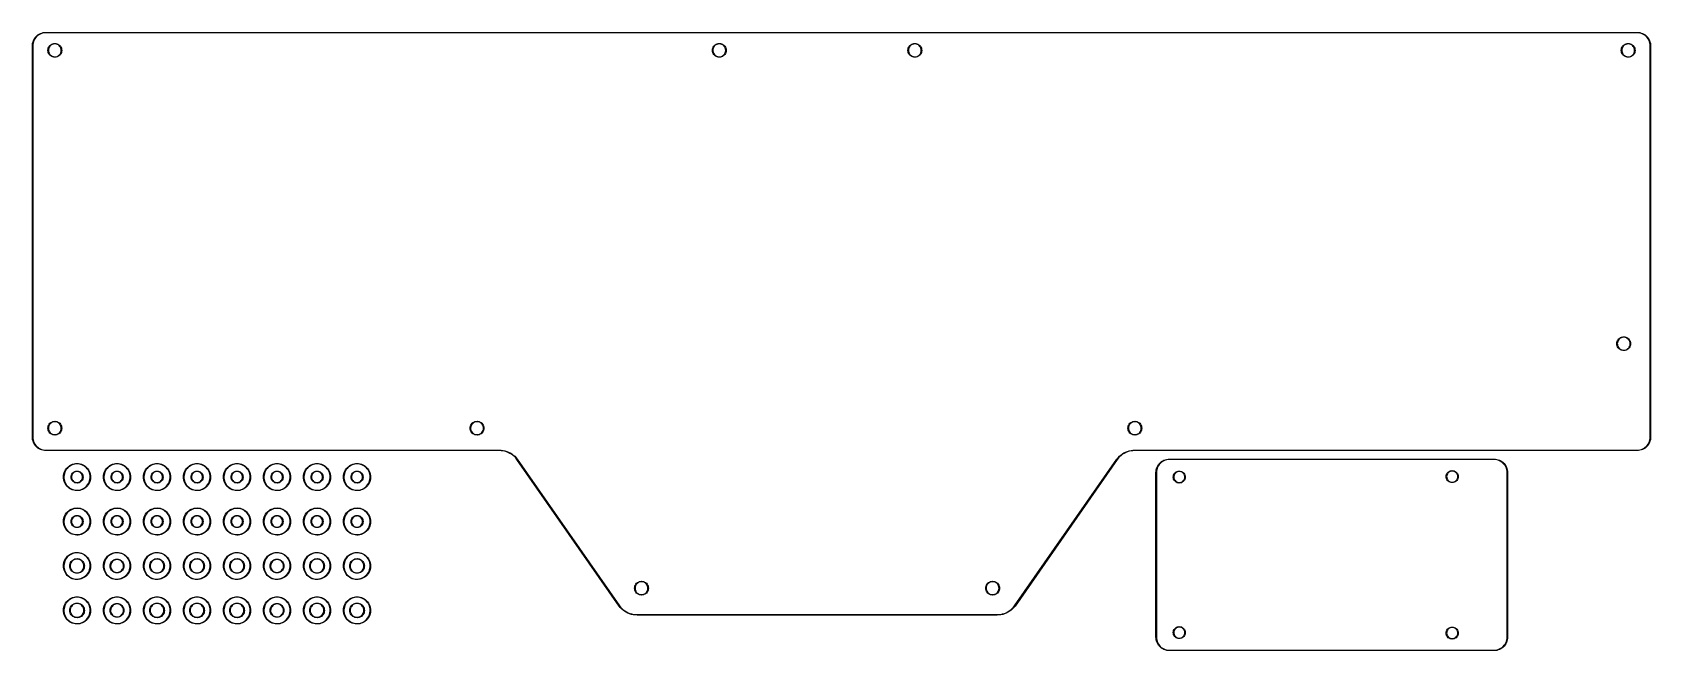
# Model space of a CAD drawing. Extents: x 26 to 390, y -197 to -58.
import ezdxf

# ---------------------------------------------------------------- set-up
doc = ezdxf.new("R2010")
doc.units = 0
doc.layers.add('BLACK', color=7, linetype='CONTINUOUS')

msp = doc.modelspace()

# ---------------------------------------------------------------- linework, layer by layer
at = {"layer": 'BLACK', "linetype": 'CONTINUOUS'}
for p, q in [((27.475, -58.3586), (27.7595, -58.2137)), ((28.0241, -58.2112), (27.718, -58.338)), ((27.7595, -58.2137), (28.0575, -58.0993)), ((28.3425, -58.1194), (28.0241, -58.2112)), ((28.0575, -58.0993), (28.3659, -58.0166)), ((28.6692, -58.0639), (28.3425, -58.1194)), ((28.3659, -58.0166), (28.6812, -57.9667)), ((28.9901, -58.0459), (28.6692, -58.0639)), ((28.6812, -57.9667), (29, -57.95)), ((29, -58.05), (28.9901, -58.0459)), ((29, -57.95), (387, -57.95)), ((387, -58.05), (29, -58.05)), ((387, -57.95), (387.319, -57.9667)), ((387.01, -58.0459), (387, -58.05)), ((387.331, -58.0639), (387.01, -58.0459)), ((387.319, -57.9667), (387.634, -58.0166)), ((387.657, -58.1194), (387.331, -58.0639)), ((387.634, -58.0166), (387.943, -58.0993)), ((387.976, -58.2112), (387.657, -58.1194)), ((387.943, -58.0993), (388.241, -58.2137)), ((388.282, -58.338), (387.976, -58.2112)), ((388.241, -58.2137), (388.525, -58.3586)), ((25.95, -61), (25.9667, -60.6812)), ((25.95, -149), (25.95, -61)), ((25.9667, -60.6812), (26.0166, -60.3659)), ((26.0166, -60.3659), (26.0993, -60.0575)), ((26.0639, -60.6692), (26.0459, -60.9901)), ((26.0459, -60.9901), (26.05, -61)), ((26.05, -61), (26.05, -149)), ((26.1194, -60.3425), (26.0639, -60.6692)), ((26.0993, -60.0575), (26.2137, -59.7595)), ((26.2112, -60.0241), (26.1194, -60.3425)), ((26.338, -59.718), (26.2112, -60.0241)), ((26.2137, -59.7595), (26.3586, -59.475)), ((26.4982, -59.428), (26.338, -59.718)), ((26.3586, -59.475), (26.5325, -59.2073)), ((26.69, -59.1578), (26.4982, -59.428)), ((26.5325, -59.2073), (26.7334, -58.9592)), ((26.9107, -58.9107), (26.69, -59.1578)), ((26.7334, -58.9592), (26.9592, -58.7334)), ((27.1578, -58.69), (26.9107, -58.9107)), ((26.9592, -58.7334), (27.2073, -58.5325)), ((27.428, -58.4982), (27.1578, -58.69)), ((27.2073, -58.5325), (27.475, -58.3586)), ((27.718, -58.338), (27.428, -58.4982)), ((29.4528, -61.9645), (29.4691, -61.7575)), ((29.4691, -61.7575), (29.5259, -61.521)), ((29.5259, -61.521), (29.6189, -61.2963)), ((29.5708, -61.7274), (29.5455, -61.9645)), ((29.6345, -61.4976), (29.5708, -61.7274)), ((29.6189, -61.2963), (29.746, -61.0889)), ((29.7349, -61.2813), (29.6345, -61.4976)), ((29.8693, -61.0844), (29.7349, -61.2813)), ((29.746, -61.0889), (29.904, -60.904)), ((30.034, -60.912), (29.8693, -61.0844)), ((29.904, -60.904), (30.0889, -60.746)), ((30.2247, -60.7688), (30.034, -60.912)), ((30.0889, -60.746), (30.2963, -60.6189)), ((30.4362, -60.6587), (30.2247, -60.7688)), ((30.2963, -60.6189), (30.521, -60.5259)), ((30.6628, -60.5846), (30.4362, -60.6587)), ((30.521, -60.5259), (30.7575, -60.4691)), ((30.8985, -60.5486), (30.6628, -60.5846)), ((30.7575, -60.4691), (31, -60.45)), ((31.1369, -60.5515), (30.8985, -60.5486)), ((31, -60.45), (31.2425, -60.4691)), ((31.3717, -60.5933), (31.1369, -60.5515)), ((31.2425, -60.4691), (31.479, -60.5259)), ((31.5964, -60.6729), (31.3717, -60.5933)), ((31.479, -60.5259), (31.7037, -60.6189)), ((31.8052, -60.7881), (31.5964, -60.6729)), ((31.7037, -60.6189), (31.9111, -60.746)), ((31.9923, -60.9359), (31.8052, -60.7881)), ((31.9111, -60.746), (32.096, -60.904)), ((32.1528, -61.1123), (31.9923, -60.9359)), ((32.096, -60.904), (32.254, -61.0889)), ((32.2823, -61.3125), (32.1528, -61.1123)), ((32.254, -61.0889), (32.3811, -61.2963)), ((32.3773, -61.5311), (32.2823, -61.3125)), ((32.4354, -61.7624), (32.3773, -61.5311)), ((32.3811, -61.2963), (32.4741, -61.521)), ((32.455, -62), (32.4354, -61.7624)), ((32.4741, -61.521), (32.5309, -61.7575)), ((32.5309, -61.7575), (32.55, -62)), ((178.953, -61.9645), (178.969, -61.7575)), ((178.969, -61.7575), (179.026, -61.521)), ((179.026, -61.521), (179.119, -61.2963)), ((179.071, -61.7274), (179.045, -61.9645)), ((179.135, -61.4976), (179.071, -61.7274)), ((179.119, -61.2963), (179.246, -61.0889)), ((179.235, -61.2813), (179.135, -61.4976)), ((179.369, -61.0844), (179.235, -61.2813)), ((179.246, -61.0889), (179.404, -60.904)), ((179.534, -60.912), (179.369, -61.0844)), ((179.404, -60.904), (179.589, -60.746)), ((179.725, -60.7688), (179.534, -60.912)), ((179.589, -60.746), (179.796, -60.6189)), ((179.936, -60.6587), (179.725, -60.7688)), ((179.796, -60.6189), (180.021, -60.5259)), ((180.163, -60.5846), (179.936, -60.6587)), ((180.021, -60.5259), (180.258, -60.4691)), ((180.399, -60.5486), (180.163, -60.5846)), ((180.258, -60.4691), (180.5, -60.45)), ((180.637, -60.5515), (180.399, -60.5486)), ((180.5, -60.45), (180.742, -60.4691)), ((180.872, -60.5933), (180.637, -60.5515)), ((180.742, -60.4691), (180.979, -60.5259)), ((181.096, -60.6729), (180.872, -60.5933)), ((180.979, -60.5259), (181.204, -60.6189)), ((181.305, -60.7881), (181.096, -60.6729)), ((181.204, -60.6189), (181.411, -60.746)), ((181.492, -60.9359), (181.305, -60.7881)), ((181.411, -60.746), (181.596, -60.904)), ((181.653, -61.1123), (181.492, -60.9359)), ((181.596, -60.904), (181.754, -61.0889)), ((181.782, -61.3125), (181.653, -61.1123)), ((181.754, -61.0889), (181.881, -61.2963)), ((181.877, -61.5311), (181.782, -61.3125)), ((181.935, -61.7624), (181.877, -61.5311)), ((181.881, -61.2963), (181.974, -61.521)), ((181.955, -62), (181.935, -61.7624)), ((181.974, -61.521), (182.031, -61.7575)), ((182.031, -61.7575), (182.05, -62)), ((222.953, -61.9645), (222.969, -61.7575)), ((222.969, -61.7575), (223.026, -61.521)), ((223.026, -61.521), (223.119, -61.2963)), ((223.071, -61.7274), (223.045, -61.9645)), ((223.135, -61.4976), (223.071, -61.7274)), ((223.119, -61.2963), (223.246, -61.0889)), ((223.235, -61.2813), (223.135, -61.4976)), ((223.369, -61.0844), (223.235, -61.2813)), ((223.246, -61.0889), (223.404, -60.904)), ((223.534, -60.912), (223.369, -61.0844)), ((223.404, -60.904), (223.589, -60.746)), ((223.725, -60.7688), (223.534, -60.912)), ((223.589, -60.746), (223.796, -60.6189)), ((223.936, -60.6587), (223.725, -60.7688)), ((223.796, -60.6189), (224.021, -60.5259)), ((224.163, -60.5846), (223.936, -60.6587)), ((224.021, -60.5259), (224.258, -60.4691)), ((224.399, -60.5486), (224.163, -60.5846)), ((224.258, -60.4691), (224.5, -60.45)), ((224.637, -60.5515), (224.399, -60.5486)), ((224.5, -60.45), (224.742, -60.4691)), ((224.872, -60.5933), (224.637, -60.5515)), ((224.742, -60.4691), (224.979, -60.5259)), ((225.096, -60.6729), (224.872, -60.5933)), ((224.979, -60.5259), (225.204, -60.6189)), ((225.305, -60.7881), (225.096, -60.6729)), ((225.204, -60.6189), (225.411, -60.746)), ((225.492, -60.9359), (225.305, -60.7881)), ((225.411, -60.746), (225.596, -60.904)), ((225.653, -61.1123), (225.492, -60.9359)), ((225.596, -60.904), (225.754, -61.0889)), ((225.782, -61.3125), (225.653, -61.1123)), ((225.754, -61.0889), (225.881, -61.2963)), ((225.877, -61.5311), (225.782, -61.3125)), ((225.935, -61.7624), (225.877, -61.5311)), ((225.881, -61.2963), (225.974, -61.521)), ((225.955, -62), (225.935, -61.7624)), ((225.974, -61.521), (226.031, -61.7575)), ((226.031, -61.7575), (226.05, -62)), ((383.453, -61.9645), (383.469, -61.7575)), ((383.469, -61.7575), (383.526, -61.521)), ((383.526, -61.521), (383.619, -61.2963)), ((383.571, -61.7274), (383.545, -61.9645)), ((383.635, -61.4976), (383.571, -61.7274)), ((383.619, -61.2963), (383.746, -61.0889)), ((383.735, -61.2813), (383.635, -61.4976)), ((383.869, -61.0844), (383.735, -61.2813)), ((383.746, -61.0889), (383.904, -60.904)), ((384.034, -60.912), (383.869, -61.0844)), ((383.904, -60.904), (384.089, -60.746)), ((384.225, -60.7688), (384.034, -60.912)), ((384.089, -60.746), (384.296, -60.6189)), ((384.436, -60.6587), (384.225, -60.7688)), ((384.296, -60.6189), (384.521, -60.5259)), ((384.663, -60.5846), (384.436, -60.6587)), ((384.521, -60.5259), (384.758, -60.4691)), ((384.899, -60.5486), (384.663, -60.5846)), ((384.758, -60.4691), (385, -60.45)), ((385.137, -60.5515), (384.899, -60.5486)), ((385, -60.45), (385.242, -60.4691)), ((385.372, -60.5933), (385.137, -60.5515)), ((385.242, -60.4691), (385.479, -60.5259)), ((385.596, -60.6729), (385.372, -60.5933)), ((385.479, -60.5259), (385.704, -60.6189)), ((385.805, -60.7881), (385.596, -60.6729)), ((385.704, -60.6189), (385.911, -60.746)), ((385.992, -60.9359), (385.805, -60.7881)), ((385.911, -60.746), (386.096, -60.904)), ((386.153, -61.1123), (385.992, -60.9359)), ((386.096, -60.904), (386.254, -61.0889)), ((386.282, -61.3125), (386.153, -61.1123)), ((386.254, -61.0889), (386.381, -61.2963)), ((386.377, -61.5311), (386.282, -61.3125)), ((386.435, -61.7624), (386.377, -61.5311)), ((386.381, -61.2963), (386.474, -61.521)), ((386.455, -62), (386.435, -61.7624)), ((386.474, -61.521), (386.531, -61.7575)), ((386.531, -61.7575), (386.55, -62)), ((388.572, -58.4982), (388.282, -58.338)), ((388.525, -58.3586), (388.793, -58.5325)), ((388.842, -58.69), (388.572, -58.4982)), ((388.793, -58.5325), (389.041, -58.7334)), ((389.089, -58.9107), (388.842, -58.69)), ((389.041, -58.7334), (389.267, -58.9592)), ((389.31, -59.1578), (389.089, -58.9107)), ((389.267, -58.9592), (389.468, -59.2073)), ((389.502, -59.428), (389.31, -59.1578)), ((389.468, -59.2073), (389.641, -59.475)), ((389.662, -59.718), (389.502, -59.428)), ((389.641, -59.475), (389.786, -59.7595)), ((389.789, -60.0241), (389.662, -59.718)), ((389.786, -59.7595), (389.901, -60.0575)), ((389.881, -60.3425), (389.789, -60.0241)), ((389.936, -60.6692), (389.881, -60.3425)), ((389.901, -60.0575), (389.983, -60.3659)), ((389.954, -60.9901), (389.936, -60.6692)), ((389.95, -61), (389.954, -60.9901)), ((389.95, -149), (389.95, -61)), ((389.983, -60.3659), (390.033, -60.6812)), ((390.033, -60.6812), (390.05, -61)), ((390.05, -61), (390.05, -149)), ((29.45, -62), (29.4528, -61.9645)), ((29.4691, -62.2425), (29.45, -62)), ((29.5259, -62.479), (29.4691, -62.2425)), ((29.6189, -62.7037), (29.5259, -62.479)), ((29.5455, -61.9645), (29.5592, -62.2025)), ((29.5592, -62.2025), (29.6116, -62.4351)), ((29.6116, -62.4351), (29.7013, -62.656)), ((29.746, -62.9111), (29.6189, -62.7037)), ((29.7013, -62.656), (29.8259, -62.8593)), ((29.904, -63.096), (29.746, -62.9111)), ((29.8259, -62.8593), (29.982, -63.0395)), ((30.0889, -63.254), (29.904, -63.096)), ((29.982, -63.0395), (30.1655, -63.1918)), ((30.2963, -63.3811), (30.0889, -63.254)), ((30.1655, -63.1918), (30.3713, -63.3121)), ((30.521, -63.4741), (30.2963, -63.3811)), ((30.3713, -63.3121), (30.5941, -63.3972)), ((30.7575, -63.5309), (30.521, -63.4741)), ((30.5941, -63.3972), (30.8277, -63.4447)), ((31, -63.55), (30.7575, -63.5309)), ((30.8277, -63.4447), (31.066, -63.4535)), ((31.2425, -63.5309), (31, -63.55)), ((31.066, -63.4535), (31.3025, -63.4232)), ((31.479, -63.4741), (31.2425, -63.5309)), ((31.3025, -63.4232), (31.5309, -63.3547)), ((31.7037, -63.3811), (31.479, -63.4741)), ((31.5309, -63.3547), (31.745, -63.2498)), ((31.9111, -63.254), (31.7037, -63.3811)), ((31.745, -63.2498), (31.9391, -63.1113)), ((32.096, -63.096), (31.9111, -63.254)), ((31.9391, -63.1113), (32.108, -62.943)), ((32.254, -62.9111), (32.096, -63.096)), ((32.108, -62.943), (32.2472, -62.7494)), ((32.2472, -62.7494), (32.3528, -62.5356)), ((32.3811, -62.7037), (32.254, -62.9111)), ((32.3528, -62.5356), (32.4221, -62.3075)), ((32.4741, -62.479), (32.3811, -62.7037)), ((32.4221, -62.3075), (32.4532, -62.0711)), ((32.4532, -62.0711), (32.455, -62)), ((32.5309, -62.2425), (32.4741, -62.479)), ((32.55, -62), (32.5309, -62.2425)), ((178.95, -62), (178.953, -61.9645)), ((178.969, -62.2425), (178.95, -62)), ((179.026, -62.479), (178.969, -62.2425)), ((179.119, -62.7037), (179.026, -62.479)), ((179.045, -61.9645), (179.059, -62.2025)), ((179.059, -62.2025), (179.112, -62.4351)), ((179.112, -62.4351), (179.201, -62.656)), ((179.246, -62.9111), (179.119, -62.7037)), ((179.201, -62.656), (179.326, -62.8593)), ((179.404, -63.096), (179.246, -62.9111)), ((179.326, -62.8593), (179.482, -63.0395)), ((179.589, -63.254), (179.404, -63.096)), ((179.482, -63.0395), (179.665, -63.1918)), ((179.796, -63.3811), (179.589, -63.254)), ((179.665, -63.1918), (179.871, -63.3121)), ((180.021, -63.4741), (179.796, -63.3811)), ((179.871, -63.3121), (180.094, -63.3972)), ((180.258, -63.5309), (180.021, -63.4741)), ((180.094, -63.3972), (180.328, -63.4447)), ((180.5, -63.55), (180.258, -63.5309)), ((180.328, -63.4447), (180.566, -63.4535)), ((180.742, -63.5309), (180.5, -63.55)), ((180.566, -63.4535), (180.803, -63.4232)), ((180.979, -63.4741), (180.742, -63.5309)), ((180.803, -63.4232), (181.031, -63.3547)), ((181.204, -63.3811), (180.979, -63.4741)), ((181.031, -63.3547), (181.245, -63.2498)), ((181.411, -63.254), (181.204, -63.3811)), ((181.245, -63.2498), (181.439, -63.1113)), ((181.596, -63.096), (181.411, -63.254)), ((181.439, -63.1113), (181.608, -62.943)), ((181.754, -62.9111), (181.596, -63.096)), ((181.608, -62.943), (181.747, -62.7494)), ((181.747, -62.7494), (181.853, -62.5356)), ((181.881, -62.7037), (181.754, -62.9111)), ((181.853, -62.5356), (181.922, -62.3075)), ((181.974, -62.479), (181.881, -62.7037)), ((181.922, -62.3075), (181.953, -62.0711)), ((181.953, -62.0711), (181.955, -62)), ((182.031, -62.2425), (181.974, -62.479)), ((182.05, -62), (182.031, -62.2425)), ((222.95, -62), (222.953, -61.9645)), ((222.969, -62.2425), (222.95, -62)), ((223.026, -62.479), (222.969, -62.2425)), ((223.119, -62.7037), (223.026, -62.479)), ((223.045, -61.9645), (223.059, -62.2025)), ((223.059, -62.2025), (223.112, -62.4351)), ((223.112, -62.4351), (223.201, -62.656)), ((223.246, -62.9111), (223.119, -62.7037)), ((223.201, -62.656), (223.326, -62.8593)), ((223.404, -63.096), (223.246, -62.9111)), ((223.326, -62.8593), (223.482, -63.0395)), ((223.589, -63.254), (223.404, -63.096)), ((223.482, -63.0395), (223.665, -63.1918)), ((223.796, -63.3811), (223.589, -63.254)), ((223.665, -63.1918), (223.871, -63.3121)), ((224.021, -63.4741), (223.796, -63.3811)), ((223.871, -63.3121), (224.094, -63.3972)), ((224.258, -63.5309), (224.021, -63.4741)), ((224.094, -63.3972), (224.328, -63.4447)), ((224.5, -63.55), (224.258, -63.5309)), ((224.328, -63.4447), (224.566, -63.4535)), ((224.742, -63.5309), (224.5, -63.55)), ((224.566, -63.4535), (224.803, -63.4232)), ((224.979, -63.4741), (224.742, -63.5309)), ((224.803, -63.4232), (225.031, -63.3547)), ((225.204, -63.3811), (224.979, -63.4741)), ((225.031, -63.3547), (225.245, -63.2498)), ((225.411, -63.254), (225.204, -63.3811)), ((225.245, -63.2498), (225.439, -63.1113)), ((225.596, -63.096), (225.411, -63.254)), ((225.439, -63.1113), (225.608, -62.943)), ((225.754, -62.9111), (225.596, -63.096)), ((225.608, -62.943), (225.747, -62.7494)), ((225.747, -62.7494), (225.853, -62.5356)), ((225.881, -62.7037), (225.754, -62.9111)), ((225.853, -62.5356), (225.922, -62.3075)), ((225.974, -62.479), (225.881, -62.7037)), ((225.922, -62.3075), (225.953, -62.0711)), ((225.953, -62.0711), (225.955, -62)), ((226.031, -62.2425), (225.974, -62.479)), ((226.05, -62), (226.031, -62.2425)), ((383.45, -62), (383.453, -61.9645)), ((383.469, -62.2425), (383.45, -62)), ((383.526, -62.479), (383.469, -62.2425)), ((383.619, -62.7037), (383.526, -62.479)), ((383.545, -61.9645), (383.559, -62.2025)), ((383.559, -62.2025), (383.612, -62.4351)), ((383.612, -62.4351), (383.701, -62.656)), ((383.746, -62.9111), (383.619, -62.7037)), ((383.701, -62.656), (383.826, -62.8593)), ((383.904, -63.096), (383.746, -62.9111)), ((383.826, -62.8593), (383.982, -63.0395)), ((384.089, -63.254), (383.904, -63.096)), ((383.982, -63.0395), (384.165, -63.1918)), ((384.296, -63.3811), (384.089, -63.254)), ((384.165, -63.1918), (384.371, -63.3121)), ((384.521, -63.4741), (384.296, -63.3811)), ((384.371, -63.3121), (384.594, -63.3972)), ((384.758, -63.5309), (384.521, -63.4741)), ((384.594, -63.3972), (384.828, -63.4447)), ((385, -63.55), (384.758, -63.5309)), ((384.828, -63.4447), (385.066, -63.4535)), ((385.242, -63.5309), (385, -63.55)), ((385.066, -63.4535), (385.303, -63.4232)), ((385.479, -63.4741), (385.242, -63.5309)), ((385.303, -63.4232), (385.531, -63.3547)), ((385.704, -63.3811), (385.479, -63.4741)), ((385.531, -63.3547), (385.745, -63.2498)), ((385.911, -63.254), (385.704, -63.3811)), ((385.745, -63.2498), (385.939, -63.1113)), ((386.096, -63.096), (385.911, -63.254)), ((385.939, -63.1113), (386.108, -62.943)), ((386.254, -62.9111), (386.096, -63.096)), ((386.108, -62.943), (386.247, -62.7494)), ((386.247, -62.7494), (386.353, -62.5356)), ((386.381, -62.7037), (386.254, -62.9111)), ((386.353, -62.5356), (386.422, -62.3075)), ((386.474, -62.479), (386.381, -62.7037)), ((386.422, -62.3075), (386.453, -62.0711)), ((386.453, -62.0711), (386.455, -62)), ((386.531, -62.2425), (386.474, -62.479)), ((386.55, -62), (386.531, -62.2425)), ((382.526, -127.521), (382.619, -127.296)), ((382.619, -127.296), (382.746, -127.089)), ((382.735, -127.281), (382.635, -127.498)), ((382.869, -127.084), (382.735, -127.281)), ((382.746, -127.089), (382.904, -126.904)), ((383.034, -126.912), (382.869, -127.084)), ((382.904, -126.904), (383.089, -126.746)), ((383.225, -126.769), (383.034, -126.912)), ((383.089, -126.746), (383.296, -126.619)), ((383.436, -126.659), (383.225, -126.769)), ((383.296, -126.619), (383.521, -126.526)), ((383.663, -126.585), (383.436, -126.659)), ((383.521, -126.526), (383.758, -126.469)), ((383.899, -126.549), (383.663, -126.585)), ((383.758, -126.469), (384, -126.45)), ((384.137, -126.551), (383.899, -126.549)), ((384, -126.45), (384.242, -126.469)), ((384.372, -126.593), (384.137, -126.551)), ((384.242, -126.469), (384.479, -126.526)), ((384.596, -126.673), (384.372, -126.593)), ((384.479, -126.526), (384.704, -126.619)), ((384.805, -126.788), (384.596, -126.673)), ((384.704, -126.619), (384.911, -126.746)), ((384.992, -126.936), (384.805, -126.788)), ((384.911, -126.746), (385.096, -126.904)), ((385.153, -127.112), (384.992, -126.936)), ((385.096, -126.904), (385.254, -127.089)), ((385.282, -127.312), (385.153, -127.112)), ((385.254, -127.089), (385.381, -127.296)), ((385.377, -127.531), (385.282, -127.312)), ((385.381, -127.296), (385.474, -127.521)), ((382.45, -128), (382.453, -127.964)), ((382.469, -128.242), (382.45, -128)), ((382.453, -127.964), (382.469, -127.758)), ((382.469, -127.758), (382.526, -127.521)), ((382.526, -128.479), (382.469, -128.242)), ((382.619, -128.704), (382.526, -128.479)), ((382.571, -127.727), (382.545, -127.964)), ((382.545, -127.964), (382.559, -128.202)), ((382.559, -128.202), (382.612, -128.435)), ((382.635, -127.498), (382.571, -127.727)), ((382.612, -128.435), (382.701, -128.656)), ((382.746, -128.911), (382.619, -128.704)), ((382.701, -128.656), (382.826, -128.859)), ((382.904, -129.096), (382.746, -128.911)), ((382.826, -128.859), (382.982, -129.04)), ((383.089, -129.254), (382.904, -129.096)), ((382.982, -129.04), (383.165, -129.192)), ((383.296, -129.381), (383.089, -129.254)), ((383.165, -129.192), (383.371, -129.312)), ((383.521, -129.474), (383.296, -129.381)), ((383.371, -129.312), (383.594, -129.397)), ((383.758, -129.531), (383.521, -129.474)), ((383.594, -129.397), (383.828, -129.445)), ((384, -129.55), (383.758, -129.531)), ((383.828, -129.445), (384.066, -129.453)), ((384.242, -129.531), (384, -129.55)), ((384.066, -129.453), (384.303, -129.423)), ((384.479, -129.474), (384.242, -129.531)), ((384.303, -129.423), (384.531, -129.355)), ((384.704, -129.381), (384.479, -129.474)), ((384.531, -129.355), (384.745, -129.25)), ((384.911, -129.254), (384.704, -129.381)), ((384.745, -129.25), (384.939, -129.111)), ((385.096, -129.096), (384.911, -129.254)), ((384.939, -129.111), (385.108, -128.943)), ((385.254, -128.911), (385.096, -129.096)), ((385.108, -128.943), (385.247, -128.749)), ((385.247, -128.749), (385.353, -128.536)), ((385.381, -128.704), (385.254, -128.911)), ((385.353, -128.536), (385.422, -128.307)), ((385.435, -127.762), (385.377, -127.531)), ((385.474, -128.479), (385.381, -128.704)), ((385.422, -128.307), (385.453, -128.071)), ((385.455, -128), (385.435, -127.762)), ((385.453, -128.071), (385.455, -128)), ((385.474, -127.521), (385.531, -127.758)), ((385.531, -128.242), (385.474, -128.479)), ((385.531, -127.758), (385.55, -128)), ((385.55, -128), (385.531, -128.242)), ((30.0889, -145.746), (30.2963, -145.619)), ((30.2963, -145.619), (30.521, -145.526)), ((30.6628, -145.585), (30.4362, -145.659)), ((30.521, -145.526), (30.7575, -145.469)), ((30.8985, -145.549), (30.6628, -145.585)), ((30.7575, -145.469), (31, -145.45)), ((31.1369, -145.551), (30.8985, -145.549)), ((31, -145.45), (31.2425, -145.469)), ((31.3717, -145.593), (31.1369, -145.551)), ((31.2425, -145.469), (31.479, -145.526)), ((31.5964, -145.673), (31.3717, -145.593)), ((31.479, -145.526), (31.7037, -145.619)), ((31.7037, -145.619), (31.9111, -145.746)), ((125.089, -145.746), (125.296, -145.619)), ((125.296, -145.619), (125.521, -145.526)), ((125.663, -145.585), (125.436, -145.659)), ((125.521, -145.526), (125.758, -145.469)), ((125.899, -145.549), (125.663, -145.585)), ((125.758, -145.469), (126, -145.45)), ((126.137, -145.551), (125.899, -145.549)), ((126, -145.45), (126.242, -145.469)), ((126.372, -145.593), (126.137, -145.551)), ((126.242, -145.469), (126.479, -145.526)), ((126.596, -145.673), (126.372, -145.593)), ((126.479, -145.526), (126.704, -145.619)), ((126.704, -145.619), (126.911, -145.746)), ((273.089, -145.746), (273.296, -145.619)), ((273.296, -145.619), (273.521, -145.526)), ((273.663, -145.585), (273.436, -145.659)), ((273.521, -145.526), (273.758, -145.469)), ((273.899, -145.549), (273.663, -145.585)), ((273.758, -145.469), (274, -145.45)), ((274.137, -145.551), (273.899, -145.549)), ((274, -145.45), (274.242, -145.469)), ((274.372, -145.593), (274.137, -145.551)), ((274.242, -145.469), (274.479, -145.526)), ((274.596, -145.673), (274.372, -145.593)), ((274.479, -145.526), (274.704, -145.619)), ((274.704, -145.619), (274.911, -145.746)), ((25.9667, -149.319), (25.95, -149)), ((26.05, -149), (26.0459, -149.01)), ((26.0459, -149.01), (26.0639, -149.331)), ((29.45, -147), (29.4528, -146.964)), ((29.4691, -147.242), (29.45, -147)), ((29.4528, -146.964), (29.4691, -146.758)), ((29.4691, -146.758), (29.5259, -146.521)), ((29.5259, -147.479), (29.4691, -147.242)), ((29.5259, -146.521), (29.6189, -146.296)), ((29.6189, -147.704), (29.5259, -147.479)), ((29.5708, -146.727), (29.5455, -146.964)), ((29.5455, -146.964), (29.5592, -147.202)), ((29.5592, -147.202), (29.6116, -147.435)), ((29.6345, -146.498), (29.5708, -146.727)), ((29.6116, -147.435), (29.7013, -147.656)), ((29.6189, -146.296), (29.746, -146.089)), ((29.746, -147.911), (29.6189, -147.704)), ((29.7349, -146.281), (29.6345, -146.498)), ((29.7013, -147.656), (29.8259, -147.859)), ((29.8693, -146.084), (29.7349, -146.281)), ((29.746, -146.089), (29.904, -145.904)), ((29.904, -148.096), (29.746, -147.911)), ((29.8259, -147.859), (29.982, -148.04)), ((30.034, -145.912), (29.8693, -146.084)), ((29.904, -145.904), (30.0889, -145.746)), ((30.0889, -148.254), (29.904, -148.096)), ((29.982, -148.04), (30.1655, -148.192)), ((30.2247, -145.769), (30.034, -145.912)), ((30.2963, -148.381), (30.0889, -148.254)), ((30.1655, -148.192), (30.3713, -148.312)), ((30.4362, -145.659), (30.2247, -145.769)), ((30.521, -148.474), (30.2963, -148.381)), ((30.3713, -148.312), (30.5941, -148.397)), ((30.7575, -148.531), (30.521, -148.474)), ((30.5941, -148.397), (30.8277, -148.445)), ((31, -148.55), (30.7575, -148.531)), ((30.8277, -148.445), (31.066, -148.453)), ((31.2425, -148.531), (31, -148.55)), ((31.066, -148.453), (31.3025, -148.423)), ((31.479, -148.474), (31.2425, -148.531)), ((31.3025, -148.423), (31.5309, -148.355)), ((31.7037, -148.381), (31.479, -148.474)), ((31.5309, -148.355), (31.745, -148.25)), ((31.8052, -145.788), (31.5964, -145.673)), ((31.9111, -148.254), (31.7037, -148.381)), ((31.745, -148.25), (31.9391, -148.111)), ((31.9923, -145.936), (31.8052, -145.788)), ((31.9111, -145.746), (32.096, -145.904)), ((32.096, -148.096), (31.9111, -148.254)), ((31.9391, -148.111), (32.108, -147.943)), ((32.1528, -146.112), (31.9923, -145.936)), ((32.096, -145.904), (32.254, -146.089)), ((32.254, -147.911), (32.096, -148.096)), ((32.108, -147.943), (32.2472, -147.749)), ((32.2823, -146.312), (32.1528, -146.112)), ((32.2472, -147.749), (32.3528, -147.536)), ((32.254, -146.089), (32.3811, -146.296)), ((32.3811, -147.704), (32.254, -147.911)), ((32.3773, -146.531), (32.2823, -146.312)), ((32.3528, -147.536), (32.4221, -147.307)), ((32.4354, -146.762), (32.3773, -146.531)), ((32.3811, -146.296), (32.4741, -146.521)), ((32.4741, -147.479), (32.3811, -147.704)), ((32.4221, -147.307), (32.4532, -147.071)), ((32.455, -147), (32.4354, -146.762)), ((32.4532, -147.071), (32.455, -147)), ((32.4741, -146.521), (32.5309, -146.758)), ((32.5309, -147.242), (32.4741, -147.479)), ((32.5309, -146.758), (32.55, -147)), ((32.55, -147), (32.5309, -147.242)), ((124.45, -147), (124.453, -146.964)), ((124.469, -147.242), (124.45, -147)), ((124.453, -146.964), (124.469, -146.758)), ((124.469, -146.758), (124.526, -146.521)), ((124.526, -147.479), (124.469, -147.242)), ((124.526, -146.521), (124.619, -146.296)), ((124.619, -147.704), (124.526, -147.479)), ((124.571, -146.727), (124.545, -146.964)), ((124.545, -146.964), (124.559, -147.202)), ((124.559, -147.202), (124.612, -147.435)), ((124.635, -146.498), (124.571, -146.727)), ((124.612, -147.435), (124.701, -147.656)), ((124.619, -146.296), (124.746, -146.089)), ((124.746, -147.911), (124.619, -147.704)), ((124.735, -146.281), (124.635, -146.498)), ((124.701, -147.656), (124.826, -147.859)), ((124.869, -146.084), (124.735, -146.281)), ((124.746, -146.089), (124.904, -145.904)), ((124.904, -148.096), (124.746, -147.911)), ((124.826, -147.859), (124.982, -148.04)), ((125.034, -145.912), (124.869, -146.084)), ((124.904, -145.904), (125.089, -145.746)), ((125.089, -148.254), (124.904, -148.096)), ((124.982, -148.04), (125.165, -148.192)), ((125.225, -145.769), (125.034, -145.912)), ((125.296, -148.381), (125.089, -148.254)), ((125.165, -148.192), (125.371, -148.312)), ((125.436, -145.659), (125.225, -145.769)), ((125.521, -148.474), (125.296, -148.381)), ((125.371, -148.312), (125.594, -148.397)), ((125.758, -148.531), (125.521, -148.474)), ((125.594, -148.397), (125.828, -148.445)), ((126, -148.55), (125.758, -148.531)), ((125.828, -148.445), (126.066, -148.453)), ((126.242, -148.531), (126, -148.55)), ((126.066, -148.453), (126.303, -148.423)), ((126.479, -148.474), (126.242, -148.531)), ((126.303, -148.423), (126.531, -148.355)), ((126.704, -148.381), (126.479, -148.474)), ((126.531, -148.355), (126.745, -148.25)), ((126.805, -145.788), (126.596, -145.673)), ((126.911, -148.254), (126.704, -148.381)), ((126.745, -148.25), (126.939, -148.111)), ((126.992, -145.936), (126.805, -145.788)), ((126.911, -145.746), (127.096, -145.904)), ((127.096, -148.096), (126.911, -148.254)), ((126.939, -148.111), (127.108, -147.943)), ((127.153, -146.112), (126.992, -145.936)), ((127.096, -145.904), (127.254, -146.089)), ((127.254, -147.911), (127.096, -148.096)), ((127.108, -147.943), (127.247, -147.749)), ((127.282, -146.312), (127.153, -146.112)), ((127.247, -147.749), (127.353, -147.536)), ((127.254, -146.089), (127.381, -146.296)), ((127.381, -147.704), (127.254, -147.911)), ((127.377, -146.531), (127.282, -146.312)), ((127.353, -147.536), (127.422, -147.307)), ((127.435, -146.762), (127.377, -146.531)), ((127.381, -146.296), (127.474, -146.521)), ((127.474, -147.479), (127.381, -147.704)), ((127.422, -147.307), (127.453, -147.071)), ((127.455, -147), (127.435, -146.762)), ((127.453, -147.071), (127.455, -147)), ((127.474, -146.521), (127.531, -146.758)), ((127.531, -147.242), (127.474, -147.479)), ((127.531, -146.758), (127.55, -147)), ((127.55, -147), (127.531, -147.242)), ((272.45, -147), (272.453, -146.964)), ((272.469, -147.242), (272.45, -147)), ((272.453, -146.964), (272.469, -146.758)), ((272.469, -146.758), (272.526, -146.521)), ((272.526, -147.479), (272.469, -147.242)), ((272.526, -146.521), (272.619, -146.296)), ((272.619, -147.704), (272.526, -147.479)), ((272.571, -146.727), (272.545, -146.964)), ((272.545, -146.964), (272.559, -147.202)), ((272.559, -147.202), (272.612, -147.435)), ((272.635, -146.498), (272.571, -146.727)), ((272.612, -147.435), (272.701, -147.656)), ((272.619, -146.296), (272.746, -146.089)), ((272.746, -147.911), (272.619, -147.704)), ((272.735, -146.281), (272.635, -146.498)), ((272.701, -147.656), (272.826, -147.859)), ((272.869, -146.084), (272.735, -146.281)), ((272.746, -146.089), (272.904, -145.904)), ((272.904, -148.096), (272.746, -147.911)), ((272.826, -147.859), (272.982, -148.04)), ((273.034, -145.912), (272.869, -146.084)), ((272.904, -145.904), (273.089, -145.746)), ((273.089, -148.254), (272.904, -148.096)), ((272.982, -148.04), (273.165, -148.192)), ((273.225, -145.769), (273.034, -145.912)), ((273.296, -148.381), (273.089, -148.254)), ((273.165, -148.192), (273.371, -148.312)), ((273.436, -145.659), (273.225, -145.769)), ((273.521, -148.474), (273.296, -148.381)), ((273.371, -148.312), (273.594, -148.397)), ((273.758, -148.531), (273.521, -148.474)), ((273.594, -148.397), (273.828, -148.445)), ((274, -148.55), (273.758, -148.531)), ((273.828, -148.445), (274.066, -148.453)), ((274.242, -148.531), (274, -148.55)), ((274.066, -148.453), (274.303, -148.423)), ((274.479, -148.474), (274.242, -148.531)), ((274.303, -148.423), (274.531, -148.355)), ((274.704, -148.381), (274.479, -148.474)), ((274.531, -148.355), (274.745, -148.25)), ((274.805, -145.788), (274.596, -145.673)), ((274.911, -148.254), (274.704, -148.381)), ((274.745, -148.25), (274.939, -148.111)), ((274.992, -145.936), (274.805, -145.788)), ((274.911, -145.746), (275.096, -145.904)), ((275.096, -148.096), (274.911, -148.254)), ((274.939, -148.111), (275.108, -147.943)), ((275.153, -146.112), (274.992, -145.936)), ((275.096, -145.904), (275.254, -146.089)), ((275.254, -147.911), (275.096, -148.096)), ((275.108, -147.943), (275.247, -147.749)), ((275.282, -146.312), (275.153, -146.112)), ((275.247, -147.749), (275.353, -147.536)), ((275.254, -146.089), (275.381, -146.296)), ((275.381, -147.704), (275.254, -147.911)), ((275.377, -146.531), (275.282, -146.312)), ((275.353, -147.536), (275.422, -147.307)), ((275.435, -146.762), (275.377, -146.531)), ((275.381, -146.296), (275.474, -146.521)), ((275.474, -147.479), (275.381, -147.704)), ((275.422, -147.307), (275.453, -147.071)), ((275.455, -147), (275.435, -146.762)), ((275.453, -147.071), (275.455, -147)), ((275.474, -146.521), (275.531, -146.758)), ((275.531, -147.242), (275.474, -147.479)), ((275.531, -146.758), (275.55, -147)), ((275.55, -147), (275.531, -147.242)), ((389.936, -149.331), (389.954, -149.01)), ((389.954, -149.01), (389.95, -149)), ((390.05, -149), (390.033, -149.319)), ((26.0166, -149.634), (25.9667, -149.319)), ((26.0993, -149.943), (26.0166, -149.634)), ((26.0639, -149.331), (26.1194, -149.657)), ((26.2137, -150.241), (26.0993, -149.943)), ((26.1194, -149.657), (26.2112, -149.976)), ((26.2112, -149.976), (26.338, -150.282)), ((26.3586, -150.525), (26.2137, -150.241)), ((26.338, -150.282), (26.4982, -150.572)), ((26.5325, -150.793), (26.3586, -150.525)), ((26.4982, -150.572), (26.69, -150.842)), ((26.7334, -151.041), (26.5325, -150.793)), ((26.69, -150.842), (26.9107, -151.089)), ((26.9592, -151.267), (26.7334, -151.041)), ((26.9107, -151.089), (27.1578, -151.31)), ((27.2073, -151.468), (26.9592, -151.267)), ((27.1578, -151.31), (27.428, -151.502)), ((27.475, -151.641), (27.2073, -151.468)), ((27.428, -151.502), (27.718, -151.662)), ((27.7595, -151.786), (27.475, -151.641)), ((27.718, -151.662), (28.0241, -151.789)), ((28.0575, -151.901), (27.7595, -151.786)), ((28.0241, -151.789), (28.3425, -151.881)), ((28.3659, -151.983), (28.0575, -151.901)), ((28.3425, -151.881), (28.6692, -151.936)), ((28.6812, -152.033), (28.3659, -151.983)), ((28.6692, -151.936), (28.9901, -151.954)), ((29, -152.05), (28.6812, -152.033)), ((28.9901, -151.954), (29, -151.95)), ((29, -151.95), (131, -151.95)), ((131, -152.05), (29, -152.05)), ((131, -151.95), (131.425, -151.968)), ((131.01, -152.046), (131, -152.05)), ((131.417, -152.063), (131.01, -152.046)), ((131.831, -152.116), (131.417, -152.063)), ((131.425, -151.968), (131.847, -152.022)), ((132.24, -152.203), (131.831, -152.116)), ((131.847, -152.022), (132.264, -152.111)), ((132.639, -152.325), (132.24, -152.203)), ((132.264, -152.111), (132.671, -152.234)), ((133.027, -152.479), (132.639, -152.325)), ((132.671, -152.234), (133.066, -152.392)), ((133.4, -152.666), (133.027, -152.479)), ((133.066, -152.392), (133.447, -152.582)), ((133.757, -152.883), (133.4, -152.666)), ((133.447, -152.582), (133.81, -152.804)), ((134.094, -153.13), (133.757, -152.883)), ((133.81, -152.804), (134.153, -153.056)), ((270.847, -153.056), (271.19, -152.804)), ((271.243, -152.883), (270.906, -153.13)), ((271.19, -152.804), (271.553, -152.582)), ((271.6, -152.666), (271.243, -152.883)), ((271.553, -152.582), (271.934, -152.392)), ((271.973, -152.479), (271.6, -152.666)), ((271.934, -152.392), (272.329, -152.234)), ((272.361, -152.325), (271.973, -152.479)), ((272.329, -152.234), (272.736, -152.111)), ((272.76, -152.203), (272.361, -152.325)), ((272.736, -152.111), (273.153, -152.022)), ((273.169, -152.116), (272.76, -152.203)), ((273.153, -152.022), (273.575, -151.968)), ((273.583, -152.063), (273.169, -152.116)), ((273.575, -151.968), (274, -151.95)), ((273.99, -152.046), (273.583, -152.063)), ((274, -152.05), (273.99, -152.046)), ((274, -151.95), (387, -151.95)), ((387, -152.05), (274, -152.05)), ((387, -151.95), (387.01, -151.954)), ((387.319, -152.033), (387, -152.05)), ((387.01, -151.954), (387.331, -151.936)), ((387.634, -151.983), (387.319, -152.033)), ((387.331, -151.936), (387.657, -151.881)), ((387.943, -151.901), (387.634, -151.983)), ((387.657, -151.881), (387.976, -151.789)), ((388.241, -151.786), (387.943, -151.901)), ((387.976, -151.789), (388.282, -151.662)), ((388.525, -151.641), (388.241, -151.786)), ((388.282, -151.662), (388.572, -151.502)), ((388.793, -151.468), (388.525, -151.641)), ((388.572, -151.502), (388.842, -151.31)), ((389.041, -151.267), (388.793, -151.468)), ((388.842, -151.31), (389.089, -151.089)), ((389.267, -151.041), (389.041, -151.267)), ((389.089, -151.089), (389.31, -150.842)), ((389.468, -150.793), (389.267, -151.041)), ((389.31, -150.842), (389.502, -150.572)), ((389.641, -150.525), (389.468, -150.793)), ((389.502, -150.572), (389.662, -150.282)), ((389.786, -150.241), (389.641, -150.525)), ((389.662, -150.282), (389.789, -149.976)), ((389.901, -149.943), (389.786, -150.241)), ((389.789, -149.976), (389.881, -149.657)), ((389.881, -149.657), (389.936, -149.331)), ((389.983, -149.634), (389.901, -149.943)), ((390.033, -149.319), (389.983, -149.634)), ((33.2681, -156.644), (33.4363, -156.348)), ((33.5735, -156.314), (33.3957, -156.604)), ((33.4363, -156.348), (33.6364, -156.072)), ((33.7834, -156.046), (33.5735, -156.314)), ((33.6364, -156.072), (33.866, -155.821)), ((34.0227, -155.804), (33.7834, -156.046)), ((33.866, -155.821), (34.1222, -155.597)), ((34.2882, -155.591), (34.0227, -155.804)), ((34.1222, -155.597), (34.4018, -155.402)), ((34.5764, -155.411), (34.2882, -155.591)), ((34.4018, -155.402), (34.7014, -155.24)), ((34.8835, -155.264), (34.5764, -155.411)), ((34.7014, -155.24), (35.0171, -155.113)), ((35.2053, -155.154), (34.8835, -155.264)), ((35.0171, -155.113), (35.3451, -155.021)), ((35.5377, -155.081), (35.2053, -155.154)), ((35.3451, -155.021), (35.6812, -154.967)), ((35.8763, -155.048), (35.5377, -155.081)), ((35.6812, -154.967), (36.0213, -154.95)), ((36.2164, -155.053), (35.8763, -155.048)), ((36.0213, -154.95), (36.3611, -154.971)), ((36.5537, -155.097), (36.2164, -155.053)), ((36.3611, -154.971), (36.6965, -155.031)), ((36.8837, -155.18), (36.5537, -155.097)), ((36.6965, -155.031), (37.0231, -155.127)), ((37.2019, -155.3), (36.8837, -155.18)), ((37.0231, -155.127), (37.337, -155.259)), ((37.5042, -155.457), (37.2019, -155.3)), ((37.337, -155.259), (37.6343, -155.425)), ((37.7866, -155.646), (37.5042, -155.457)), ((37.6343, -155.425), (37.9111, -155.623)), ((38.0453, -155.867), (37.7866, -155.646)), ((37.9111, -155.623), (38.1642, -155.851)), ((38.2769, -156.116), (38.0453, -155.867)), ((38.1642, -155.851), (38.3903, -156.105)), ((38.4783, -156.391), (38.2769, -156.116)), ((38.3903, -156.105), (38.5865, -156.384)), ((38.6468, -156.686), (38.4783, -156.391)), ((38.5865, -156.384), (38.7506, -156.682)), ((42.2681, -156.644), (42.4363, -156.348)), ((42.5735, -156.314), (42.3957, -156.604)), ((42.4363, -156.348), (42.6364, -156.072)), ((42.7834, -156.046), (42.5735, -156.314)), ((42.6364, -156.072), (42.866, -155.821)), ((43.0227, -155.804), (42.7834, -156.046)), ((42.866, -155.821), (43.1222, -155.597)), ((43.2882, -155.591), (43.0227, -155.804)), ((43.1222, -155.597), (43.4018, -155.402)), ((43.5764, -155.411), (43.2882, -155.591)), ((43.4018, -155.402), (43.7014, -155.24)), ((43.8835, -155.264), (43.5764, -155.411)), ((43.7014, -155.24), (44.0171, -155.113)), ((44.2053, -155.154), (43.8835, -155.264)), ((44.0171, -155.113), (44.3451, -155.021)), ((44.5377, -155.081), (44.2053, -155.154)), ((44.3451, -155.021), (44.6812, -154.967)), ((44.8763, -155.048), (44.5377, -155.081)), ((44.6812, -154.967), (45.0213, -154.95)), ((45.2164, -155.053), (44.8763, -155.048)), ((45.0213, -154.95), (45.3611, -154.971)), ((45.5537, -155.097), (45.2164, -155.053)), ((45.3611, -154.971), (45.6965, -155.031)), ((45.8837, -155.18), (45.5537, -155.097)), ((45.6965, -155.031), (46.0231, -155.127)), ((46.2019, -155.3), (45.8837, -155.18)), ((46.0231, -155.127), (46.337, -155.259)), ((46.5042, -155.457), (46.2019, -155.3)), ((46.337, -155.259), (46.6343, -155.425)), ((46.7866, -155.646), (46.5042, -155.457)), ((46.6343, -155.425), (46.9111, -155.623)), ((47.0453, -155.867), (46.7866, -155.646)), ((46.9111, -155.623), (47.1642, -155.851)), ((47.2769, -156.116), (47.0453, -155.867)), ((47.1642, -155.851), (47.3903, -156.105)), ((47.4783, -156.391), (47.2769, -156.116)), ((47.3903, -156.105), (47.5865, -156.384)), ((47.6468, -156.686), (47.4783, -156.391)), ((47.5865, -156.384), (47.7506, -156.682)), ((51.2681, -156.644), (51.4363, -156.348)), ((51.5735, -156.314), (51.3957, -156.604)), ((51.4363, -156.348), (51.6364, -156.072)), ((51.7834, -156.046), (51.5735, -156.314)), ((51.6364, -156.072), (51.866, -155.821)), ((52.0227, -155.804), (51.7834, -156.046)), ((51.866, -155.821), (52.1222, -155.597)), ((52.2882, -155.591), (52.0227, -155.804)), ((52.1222, -155.597), (52.4018, -155.402)), ((52.5764, -155.411), (52.2882, -155.591)), ((52.4018, -155.402), (52.7014, -155.24)), ((52.8835, -155.264), (52.5764, -155.411)), ((52.7014, -155.24), (53.0171, -155.113)), ((53.2053, -155.154), (52.8835, -155.264)), ((53.0171, -155.113), (53.3451, -155.021)), ((53.5377, -155.081), (53.2053, -155.154)), ((53.3451, -155.021), (53.6812, -154.967)), ((53.8763, -155.048), (53.5377, -155.081)), ((53.6812, -154.967), (54.0213, -154.95)), ((54.2164, -155.053), (53.8763, -155.048)), ((54.0213, -154.95), (54.3611, -154.971)), ((54.5537, -155.097), (54.2164, -155.053)), ((54.3611, -154.971), (54.6965, -155.031)), ((54.8837, -155.18), (54.5537, -155.097)), ((54.6965, -155.031), (55.0231, -155.127)), ((55.2019, -155.3), (54.8837, -155.18)), ((55.0231, -155.127), (55.337, -155.259)), ((55.5042, -155.457), (55.2019, -155.3)), ((55.337, -155.259), (55.6343, -155.425)), ((55.7866, -155.646), (55.5042, -155.457)), ((55.6343, -155.425), (55.9111, -155.623)), ((56.0453, -155.867), (55.7866, -155.646)), ((55.9111, -155.623), (56.1642, -155.851)), ((56.2769, -156.116), (56.0453, -155.867)), ((56.1642, -155.851), (56.3903, -156.105)), ((56.4783, -156.391), (56.2769, -156.116)), ((56.3903, -156.105), (56.5865, -156.384)), ((56.6468, -156.686), (56.4783, -156.391)), ((56.5865, -156.384), (56.7506, -156.682)), ((60.2681, -156.644), (60.4363, -156.348)), ((60.5735, -156.314), (60.3957, -156.604)), ((60.4363, -156.348), (60.6364, -156.072)), ((60.7834, -156.046), (60.5735, -156.314)), ((60.6364, -156.072), (60.866, -155.821)), ((61.0227, -155.804), (60.7834, -156.046)), ((60.866, -155.821), (61.1222, -155.597)), ((61.2882, -155.591), (61.0227, -155.804)), ((61.1222, -155.597), (61.4018, -155.402)), ((61.5764, -155.411), (61.2882, -155.591)), ((61.4018, -155.402), (61.7014, -155.24)), ((61.8835, -155.264), (61.5764, -155.411)), ((61.7014, -155.24), (62.0171, -155.113)), ((62.2053, -155.154), (61.8835, -155.264)), ((62.0171, -155.113), (62.3451, -155.021)), ((62.5377, -155.081), (62.2053, -155.154)), ((62.3451, -155.021), (62.6812, -154.967)), ((62.8763, -155.048), (62.5377, -155.081)), ((62.6812, -154.967), (63.0213, -154.95)), ((63.2164, -155.053), (62.8763, -155.048)), ((63.0213, -154.95), (63.3611, -154.971)), ((63.5537, -155.097), (63.2164, -155.053)), ((63.3611, -154.971), (63.6965, -155.031)), ((63.8837, -155.18), (63.5537, -155.097)), ((63.6965, -155.031), (64.0231, -155.127)), ((64.2019, -155.3), (63.8837, -155.18)), ((64.0231, -155.127), (64.337, -155.259)), ((64.5042, -155.457), (64.2019, -155.3)), ((64.337, -155.259), (64.6343, -155.425)), ((64.7866, -155.646), (64.5042, -155.457)), ((64.6343, -155.425), (64.9111, -155.623)), ((65.0453, -155.867), (64.7866, -155.646)), ((64.9111, -155.623), (65.1642, -155.851)), ((65.2769, -156.116), (65.0453, -155.867)), ((65.1642, -155.851), (65.3903, -156.105)), ((65.4783, -156.391), (65.2769, -156.116)), ((65.3903, -156.105), (65.5865, -156.384)), ((65.6468, -156.686), (65.4783, -156.391)), ((65.5865, -156.384), (65.7506, -156.682)), ((69.2681, -156.644), (69.4363, -156.348)), ((69.5735, -156.314), (69.3957, -156.604)), ((69.4363, -156.348), (69.6364, -156.072)), ((69.7834, -156.046), (69.5735, -156.314)), ((69.6364, -156.072), (69.866, -155.821)), ((70.0227, -155.804), (69.7834, -156.046)), ((69.866, -155.821), (70.1222, -155.597)), ((70.2882, -155.591), (70.0227, -155.804)), ((70.1222, -155.597), (70.4018, -155.402)), ((70.5764, -155.411), (70.2882, -155.591)), ((70.4018, -155.402), (70.7014, -155.24)), ((70.8835, -155.264), (70.5764, -155.411)), ((70.7014, -155.24), (71.0171, -155.113)), ((71.2053, -155.154), (70.8835, -155.264)), ((71.0171, -155.113), (71.3451, -155.021)), ((71.5377, -155.081), (71.2053, -155.154)), ((71.3451, -155.021), (71.6812, -154.967)), ((71.8763, -155.048), (71.5377, -155.081)), ((71.6812, -154.967), (72.0213, -154.95)), ((72.2164, -155.053), (71.8763, -155.048)), ((72.0213, -154.95), (72.3611, -154.971)), ((72.5537, -155.097), (72.2164, -155.053)), ((72.3611, -154.971), (72.6965, -155.031)), ((72.8837, -155.18), (72.5537, -155.097)), ((72.6965, -155.031), (73.0231, -155.127)), ((73.2019, -155.3), (72.8837, -155.18)), ((73.0231, -155.127), (73.337, -155.259)), ((73.5042, -155.457), (73.2019, -155.3)), ((73.337, -155.259), (73.6343, -155.425)), ((73.7866, -155.646), (73.5042, -155.457)), ((73.6343, -155.425), (73.9111, -155.623)), ((74.0453, -155.867), (73.7866, -155.646)), ((73.9111, -155.623), (74.1642, -155.851)), ((74.2769, -156.116), (74.0453, -155.867)), ((74.1642, -155.851), (74.3903, -156.105)), ((74.4783, -156.391), (74.2769, -156.116)), ((74.3903, -156.105), (74.5865, -156.384)), ((74.6468, -156.686), (74.4783, -156.391)), ((74.5865, -156.384), (74.7506, -156.682)), ((78.2681, -156.644), (78.4363, -156.348)), ((78.5735, -156.314), (78.3957, -156.604)), ((78.4363, -156.348), (78.6364, -156.072)), ((78.7834, -156.046), (78.5735, -156.314)), ((78.6364, -156.072), (78.866, -155.821)), ((79.0227, -155.804), (78.7834, -156.046)), ((78.866, -155.821), (79.1222, -155.597)), ((79.2882, -155.591), (79.0227, -155.804)), ((79.1222, -155.597), (79.4018, -155.402)), ((79.5764, -155.411), (79.2882, -155.591)), ((79.4018, -155.402), (79.7014, -155.24)), ((79.8835, -155.264), (79.5764, -155.411)), ((79.7014, -155.24), (80.0171, -155.113)), ((80.2053, -155.154), (79.8835, -155.264)), ((80.0171, -155.113), (80.3451, -155.021)), ((80.5377, -155.081), (80.2053, -155.154)), ((80.3451, -155.021), (80.6812, -154.967)), ((80.8763, -155.048), (80.5377, -155.081)), ((80.6812, -154.967), (81.0213, -154.95)), ((81.2164, -155.053), (80.8763, -155.048)), ((81.0213, -154.95), (81.3611, -154.971)), ((81.5537, -155.097), (81.2164, -155.053)), ((81.3611, -154.971), (81.6965, -155.031)), ((81.8837, -155.18), (81.5537, -155.097)), ((81.6965, -155.031), (82.0231, -155.127)), ((82.2019, -155.3), (81.8837, -155.18)), ((82.0231, -155.127), (82.337, -155.259)), ((82.5042, -155.457), (82.2019, -155.3)), ((82.337, -155.259), (82.6343, -155.425)), ((82.7866, -155.646), (82.5042, -155.457)), ((82.6343, -155.425), (82.9111, -155.623)), ((83.0453, -155.867), (82.7866, -155.646)), ((82.9111, -155.623), (83.1642, -155.851)), ((83.2769, -156.116), (83.0453, -155.867)), ((83.1642, -155.851), (83.3903, -156.105)), ((83.4783, -156.391), (83.2769, -156.116)), ((83.3903, -156.105), (83.5865, -156.384)), ((83.6468, -156.686), (83.4783, -156.391)), ((83.5865, -156.384), (83.7506, -156.682)), ((87.2681, -156.644), (87.4363, -156.348)), ((87.5735, -156.314), (87.3957, -156.604)), ((87.4363, -156.348), (87.6364, -156.072)), ((87.7834, -156.046), (87.5735, -156.314)), ((87.6364, -156.072), (87.866, -155.821)), ((88.0227, -155.804), (87.7834, -156.046)), ((87.866, -155.821), (88.1222, -155.597)), ((88.2882, -155.591), (88.0227, -155.804)), ((88.1222, -155.597), (88.4018, -155.402)), ((88.5764, -155.411), (88.2882, -155.591)), ((88.4018, -155.402), (88.7014, -155.24)), ((88.8835, -155.264), (88.5764, -155.411)), ((88.7014, -155.24), (89.0171, -155.113)), ((89.2053, -155.154), (88.8835, -155.264)), ((89.0171, -155.113), (89.3451, -155.021)), ((89.5377, -155.081), (89.2053, -155.154)), ((89.3451, -155.021), (89.6812, -154.967)), ((89.8763, -155.048), (89.5377, -155.081)), ((89.6812, -154.967), (90.0213, -154.95)), ((90.2164, -155.053), (89.8763, -155.048)), ((90.0213, -154.95), (90.3611, -154.971)), ((90.5537, -155.097), (90.2164, -155.053)), ((90.3611, -154.971), (90.6965, -155.031)), ((90.8837, -155.18), (90.5537, -155.097)), ((90.6965, -155.031), (91.0231, -155.127)), ((91.2019, -155.3), (90.8837, -155.18)), ((91.0231, -155.127), (91.337, -155.259)), ((91.5042, -155.457), (91.2019, -155.3)), ((91.337, -155.259), (91.6343, -155.425)), ((91.7866, -155.646), (91.5042, -155.457)), ((91.6343, -155.425), (91.9111, -155.623)), ((92.0453, -155.867), (91.7866, -155.646)), ((91.9111, -155.623), (92.1642, -155.851)), ((92.2769, -156.116), (92.0453, -155.867)), ((92.1642, -155.851), (92.3903, -156.105)), ((92.4783, -156.391), (92.2769, -156.116)), ((92.3903, -156.105), (92.5865, -156.384)), ((92.6468, -156.686), (92.4783, -156.391)), ((92.5865, -156.384), (92.7506, -156.682)), ((96.2681, -156.644), (96.4363, -156.348)), ((96.5735, -156.314), (96.3957, -156.604)), ((96.4363, -156.348), (96.6364, -156.072)), ((96.7834, -156.046), (96.5735, -156.314)), ((96.6364, -156.072), (96.866, -155.821)), ((97.0227, -155.804), (96.7834, -156.046)), ((96.866, -155.821), (97.1222, -155.597)), ((97.2882, -155.591), (97.0227, -155.804)), ((97.1222, -155.597), (97.4018, -155.402)), ((97.5764, -155.411), (97.2882, -155.591)), ((97.4018, -155.402), (97.7014, -155.24)), ((97.8835, -155.264), (97.5764, -155.411)), ((97.7014, -155.24), (98.0171, -155.113)), ((98.2053, -155.154), (97.8835, -155.264)), ((98.0171, -155.113), (98.3451, -155.021)), ((98.5377, -155.081), (98.2053, -155.154)), ((98.3451, -155.021), (98.6812, -154.967)), ((98.8763, -155.048), (98.5377, -155.081)), ((98.6812, -154.967), (99.0213, -154.95)), ((99.2164, -155.053), (98.8763, -155.048)), ((99.0213, -154.95), (99.3611, -154.971)), ((99.5537, -155.097), (99.2164, -155.053)), ((99.3611, -154.971), (99.6965, -155.031)), ((99.8837, -155.18), (99.5537, -155.097)), ((99.6965, -155.031), (100.023, -155.127)), ((100.202, -155.3), (99.8837, -155.18)), ((100.023, -155.127), (100.337, -155.259)), ((100.504, -155.457), (100.202, -155.3)), ((100.337, -155.259), (100.634, -155.425)), ((100.787, -155.646), (100.504, -155.457)), ((100.634, -155.425), (100.911, -155.623)), ((101.045, -155.867), (100.787, -155.646)), ((100.911, -155.623), (101.164, -155.851)), ((101.277, -156.116), (101.045, -155.867)), ((101.164, -155.851), (101.39, -156.105)), ((101.478, -156.391), (101.277, -156.116)), ((101.39, -156.105), (101.587, -156.384)), ((101.647, -156.686), (101.478, -156.391)), ((101.587, -156.384), (101.751, -156.682)), ((134.408, -153.404), (134.094, -153.13)), ((134.153, -153.056), (134.474, -153.335)), ((134.699, -153.704), (134.408, -153.404)), ((134.474, -153.335), (134.771, -153.641)), ((134.957, -154.019), (134.699, -153.704)), ((134.771, -153.641), (135.04, -153.97)), ((134.959, -154.029), (134.957, -154.019)), ((157.959, -187.029), (134.959, -154.029)), ((135.04, -153.97), (135.04, -153.971)), ((135.04, -153.971), (135.041, -153.971)), ((135.041, -153.971), (158.041, -186.971)), ((246.959, -186.971), (269.959, -153.971)), ((270.041, -154.029), (247.041, -187.029)), ((269.959, -153.971), (269.96, -153.971)), ((269.96, -153.97), (270.229, -153.641)), ((269.96, -153.971), (269.96, -153.97)), ((270.043, -154.019), (270.041, -154.029)), ((270.301, -153.704), (270.043, -154.019)), ((270.229, -153.641), (270.526, -153.335)), ((270.592, -153.404), (270.301, -153.704)), ((270.526, -153.335), (270.847, -153.056)), ((270.906, -153.13), (270.592, -153.404)), ((278.767, -156.681), (278.817, -156.366)), ((278.817, -156.366), (278.899, -156.057)), ((278.919, -156.343), (278.864, -156.669)), ((278.899, -156.057), (279.014, -155.759)), ((279.011, -156.024), (278.919, -156.343)), ((279.138, -155.718), (279.011, -156.024)), ((279.014, -155.759), (279.159, -155.475)), ((279.298, -155.428), (279.138, -155.718)), ((279.159, -155.475), (279.332, -155.207)), ((279.49, -155.158), (279.298, -155.428)), ((279.332, -155.207), (279.533, -154.959)), ((279.711, -154.911), (279.49, -155.158)), ((279.533, -154.959), (279.759, -154.733)), ((279.958, -154.69), (279.711, -154.911)), ((279.759, -154.733), (280.007, -154.532)), ((280.228, -154.498), (279.958, -154.69)), ((280.007, -154.532), (280.275, -154.359)), ((280.518, -154.338), (280.228, -154.498)), ((280.275, -154.359), (280.559, -154.214)), ((280.824, -154.211), (280.518, -154.338)), ((280.559, -154.214), (280.857, -154.099)), ((281.143, -154.119), (280.824, -154.211)), ((280.857, -154.099), (281.166, -154.017)), ((281.469, -154.064), (281.143, -154.119)), ((281.166, -154.017), (281.481, -153.967)), ((281.79, -154.046), (281.469, -154.064)), ((281.481, -153.967), (281.8, -153.95)), ((281.8, -154.05), (281.79, -154.046)), ((281.8, -153.95), (354.8, -153.95)), ((354.8, -154.05), (281.8, -154.05)), ((345.166, -156.571), (345.4, -156.55)), ((345.4, -156.55), (345.634, -156.571)), ((354.8, -153.95), (355.119, -153.967)), ((354.81, -154.046), (354.8, -154.05)), ((355.131, -154.064), (354.81, -154.046)), ((355.119, -153.967), (355.434, -154.017)), ((355.457, -154.119), (355.131, -154.064)), ((355.434, -154.017), (355.743, -154.099)), ((355.776, -154.211), (355.457, -154.119)), ((355.743, -154.099), (356.041, -154.214)), ((356.082, -154.338), (355.776, -154.211)), ((356.041, -154.214), (356.325, -154.359)), ((356.372, -154.498), (356.082, -154.338)), ((356.325, -154.359), (356.593, -154.532)), ((356.642, -154.69), (356.372, -154.498)), ((356.593, -154.532), (356.841, -154.733)), ((356.889, -154.911), (356.642, -154.69)), ((356.841, -154.733), (357.067, -154.959)), ((357.11, -155.158), (356.889, -154.911)), ((357.067, -154.959), (357.268, -155.207)), ((357.302, -155.428), (357.11, -155.158)), ((357.268, -155.207), (357.441, -155.475)), ((357.462, -155.718), (357.302, -155.428)), ((357.441, -155.475), (357.586, -155.759)), ((357.589, -156.024), (357.462, -155.718)), ((357.586, -155.759), (357.701, -156.057)), ((357.681, -156.343), (357.589, -156.024)), ((357.736, -156.669), (357.681, -156.343)), ((357.701, -156.057), (357.783, -156.366)), ((357.783, -156.366), (357.833, -156.681)), ((32.9503, -157.957), (32.9538, -157.907)), ((32.9646, -158.298), (32.9503, -157.957)), ((32.9538, -157.907), (32.974, -157.618)), ((33.0166, -158.634), (32.9646, -158.298)), ((32.974, -157.618), (33.0355, -157.283)), ((33.1059, -158.963), (33.0166, -158.634)), ((33.0355, -157.283), (33.1339, -156.957)), ((33.0767, -157.568), (33.0465, -157.907)), ((33.0465, -157.907), (33.0554, -158.247)), ((33.0554, -158.247), (33.1033, -158.584)), ((33.1457, -157.235), (33.0767, -157.568)), ((33.1033, -158.584), (33.1896, -158.913)), ((33.2313, -159.279), (33.1059, -158.963)), ((33.1339, -156.957), (33.2681, -156.644)), ((33.2525, -156.912), (33.1457, -157.235)), ((33.1896, -158.913), (33.3132, -159.23)), ((33.3911, -159.58), (33.2313, -159.279)), ((33.3957, -156.604), (33.2525, -156.912)), ((33.3132, -159.23), (33.4724, -159.531)), ((33.5835, -159.861), (33.3911, -159.58)), ((33.4724, -159.531), (33.6651, -159.811)), ((33.806, -160.119), (33.5835, -159.861)), ((33.6651, -159.811), (33.8887, -160.068)), ((34.0559, -160.35), (33.806, -160.119)), ((33.8887, -160.068), (34.1404, -160.296)), ((34.65, -158), (34.6705, -157.766)), ((34.6705, -158.234), (34.65, -158)), ((34.6705, -157.766), (34.7314, -157.538)), ((34.7314, -158.462), (34.6705, -158.234)), ((34.7314, -157.538), (34.8309, -157.325)), ((34.8309, -158.675), (34.7314, -158.462)), ((34.7643, -157.782), (34.7452, -158)), ((34.7452, -158), (34.7643, -158.218)), ((34.8209, -157.571), (34.7643, -157.782)), ((34.7643, -158.218), (34.8209, -158.429)), ((34.9133, -157.373), (34.8209, -157.571)), ((34.8209, -158.429), (34.9133, -158.627)), ((34.8309, -157.325), (34.9658, -157.132)), ((34.9658, -158.868), (34.8309, -158.675)), ((35.0388, -157.193), (34.9133, -157.373)), ((34.9133, -158.627), (35.0388, -158.807)), ((34.9658, -157.132), (35.1322, -156.966)), ((35.1322, -159.034), (34.9658, -158.868)), ((35.1934, -157.039), (35.0388, -157.193)), ((35.0388, -158.807), (35.1934, -158.961)), ((35.1322, -156.966), (35.325, -156.831)), ((35.325, -159.169), (35.1322, -159.034)), ((35.3726, -156.913), (35.1934, -157.039)), ((35.1934, -158.961), (35.3726, -159.087)), ((35.325, -156.831), (35.5383, -156.731)), ((35.5383, -159.269), (35.325, -159.169)), ((35.5708, -156.821), (35.3726, -156.913)), ((35.3726, -159.087), (35.5708, -159.179)), ((35.5383, -156.731), (35.7656, -156.671)), ((35.7656, -159.329), (35.5383, -159.269)), ((35.7821, -156.764), (35.5708, -156.821)), ((35.5708, -159.179), (35.7821, -159.236)), ((35.7656, -156.671), (36, -156.65)), ((36, -159.35), (35.7656, -159.329)), ((36, -156.745), (35.7821, -156.764)), ((35.7821, -159.236), (36, -159.255)), ((36, -156.65), (36.2344, -156.671)), ((36.2179, -156.764), (36, -156.745)), ((36, -159.255), (36.2179, -159.236)), ((36.2344, -159.329), (36, -159.35)), ((36.4292, -156.821), (36.2179, -156.764)), ((36.2179, -159.236), (36.4292, -159.179)), ((36.2344, -156.671), (36.4617, -156.731)), ((36.4617, -159.269), (36.2344, -159.329)), ((36.6274, -156.913), (36.4292, -156.821)), ((36.4292, -159.179), (36.6274, -159.087)), ((36.4617, -156.731), (36.675, -156.831)), ((36.675, -159.169), (36.4617, -159.269)), ((36.8066, -157.039), (36.6274, -156.913)), ((36.6274, -159.087), (36.8066, -158.961)), ((36.675, -156.831), (36.8678, -156.966)), ((36.8678, -159.034), (36.675, -159.169)), ((36.9612, -157.193), (36.8066, -157.039)), ((36.8066, -158.961), (36.9612, -158.807)), ((36.8678, -156.966), (37.0342, -157.132)), ((37.0342, -158.868), (36.8678, -159.034)), ((37.0867, -157.373), (36.9612, -157.193)), ((36.9612, -158.807), (37.0867, -158.627)), ((37.0342, -157.132), (37.1691, -157.325)), ((37.1691, -158.675), (37.0342, -158.868)), ((37.1791, -157.571), (37.0867, -157.373)), ((37.0867, -158.627), (37.1791, -158.429)), ((37.1691, -157.325), (37.2686, -157.538)), ((37.2686, -158.462), (37.1691, -158.675)), ((37.2357, -157.782), (37.1791, -157.571)), ((37.1791, -158.429), (37.2357, -158.218)), ((37.2548, -158), (37.2357, -157.782)), ((37.2357, -158.218), (37.2548, -158)), ((37.2686, -157.538), (37.3295, -157.766)), ((37.3295, -158.234), (37.2686, -158.462)), ((37.3295, -157.766), (37.35, -158)), ((37.35, -158), (37.3295, -158.234)), ((37.9073, -160.257), (38.1541, -160.023)), ((38.3364, -159.961), (38.1033, -160.209)), ((38.1541, -160.023), (38.3723, -159.762)), ((38.5404, -159.688), (38.3364, -159.961)), ((38.3723, -159.762), (38.5591, -159.477)), ((38.7127, -159.394), (38.5404, -159.688)), ((38.5591, -159.477), (38.712, -159.174)), ((38.7803, -156.999), (38.6468, -156.686)), ((38.712, -159.174), (38.8289, -158.854)), ((38.8512, -159.083), (38.7127, -159.394)), ((38.7506, -156.682), (38.8803, -156.997)), ((38.8769, -157.325), (38.7803, -156.999)), ((38.8289, -158.854), (38.9083, -158.523)), ((38.9542, -158.759), (38.8512, -159.083)), ((38.9354, -157.66), (38.8769, -157.325)), ((38.8803, -156.997), (38.9742, -157.324)), ((38.9083, -158.523), (38.9492, -158.186)), ((38.955, -158), (38.9354, -157.66)), ((38.9492, -158.186), (38.955, -158)), ((39.0203, -158.424), (38.9542, -158.759)), ((38.9742, -157.324), (39.031, -157.66)), ((39.0488, -158.085), (39.0203, -158.424)), ((39.031, -157.66), (39.05, -158)), ((39.05, -158), (39.0488, -158.085)), ((41.9503, -157.957), (41.9538, -157.907)), ((41.9646, -158.298), (41.9503, -157.957)), ((41.9538, -157.907), (41.974, -157.618)), ((42.0166, -158.634), (41.9646, -158.298)), ((41.974, -157.618), (42.0355, -157.283)), ((42.1059, -158.963), (42.0166, -158.634)), ((42.0355, -157.283), (42.1339, -156.957)), ((42.0767, -157.568), (42.0465, -157.907)), ((42.0465, -157.907), (42.0554, -158.247)), ((42.0554, -158.247), (42.1033, -158.584)), ((42.1457, -157.235), (42.0767, -157.568)), ((42.1033, -158.584), (42.1896, -158.913)), ((42.2313, -159.279), (42.1059, -158.963)), ((42.1339, -156.957), (42.2681, -156.644)), ((42.2525, -156.912), (42.1457, -157.235)), ((42.1896, -158.913), (42.3132, -159.23)), ((42.3911, -159.58), (42.2313, -159.279)), ((42.3957, -156.604), (42.2525, -156.912)), ((42.3132, -159.23), (42.4724, -159.531)), ((42.5835, -159.861), (42.3911, -159.58)), ((42.4724, -159.531), (42.6651, -159.811)), ((42.806, -160.119), (42.5835, -159.861)), ((42.6651, -159.811), (42.8887, -160.068)), ((43.0559, -160.35), (42.806, -160.119)), ((42.8887, -160.068), (43.1404, -160.296)), ((43.65, -158), (43.6705, -157.766)), ((43.6705, -158.234), (43.65, -158)), ((43.6705, -157.766), (43.7314, -157.538)), ((43.7314, -158.462), (43.6705, -158.234)), ((43.7314, -157.538), (43.8309, -157.325)), ((43.8309, -158.675), (43.7314, -158.462)), ((43.7643, -157.782), (43.7452, -158)), ((43.7452, -158), (43.7643, -158.218)), ((43.8209, -157.571), (43.7643, -157.782)), ((43.7643, -158.218), (43.8209, -158.429)), ((43.9133, -157.373), (43.8209, -157.571)), ((43.8209, -158.429), (43.9133, -158.627)), ((43.8309, -157.325), (43.9658, -157.132)), ((43.9658, -158.868), (43.8309, -158.675)), ((44.0388, -157.193), (43.9133, -157.373)), ((43.9133, -158.627), (44.0388, -158.807)), ((43.9658, -157.132), (44.1322, -156.966)), ((44.1322, -159.034), (43.9658, -158.868)), ((44.1934, -157.039), (44.0388, -157.193)), ((44.0388, -158.807), (44.1934, -158.961)), ((44.1322, -156.966), (44.325, -156.831)), ((44.325, -159.169), (44.1322, -159.034)), ((44.3726, -156.913), (44.1934, -157.039)), ((44.1934, -158.961), (44.3726, -159.087)), ((44.325, -156.831), (44.5383, -156.731)), ((44.5383, -159.269), (44.325, -159.169)), ((44.5708, -156.821), (44.3726, -156.913)), ((44.3726, -159.087), (44.5708, -159.179)), ((44.5383, -156.731), (44.7656, -156.671)), ((44.7656, -159.329), (44.5383, -159.269)), ((44.7821, -156.764), (44.5708, -156.821)), ((44.5708, -159.179), (44.7821, -159.236)), ((44.7656, -156.671), (45, -156.65)), ((45, -159.35), (44.7656, -159.329)), ((45, -156.745), (44.7821, -156.764)), ((44.7821, -159.236), (45, -159.255)), ((45, -156.65), (45.2344, -156.671)), ((45.2179, -156.764), (45, -156.745)), ((45, -159.255), (45.2179, -159.236)), ((45.2344, -159.329), (45, -159.35)), ((45.4292, -156.821), (45.2179, -156.764)), ((45.2179, -159.236), (45.4292, -159.179)), ((45.2344, -156.671), (45.4617, -156.731)), ((45.4617, -159.269), (45.2344, -159.329)), ((45.6274, -156.913), (45.4292, -156.821)), ((45.4292, -159.179), (45.6274, -159.087)), ((45.4617, -156.731), (45.675, -156.831)), ((45.675, -159.169), (45.4617, -159.269)), ((45.8066, -157.039), (45.6274, -156.913)), ((45.6274, -159.087), (45.8066, -158.961)), ((45.675, -156.831), (45.8678, -156.966)), ((45.8678, -159.034), (45.675, -159.169)), ((45.9612, -157.193), (45.8066, -157.039)), ((45.8066, -158.961), (45.9612, -158.807)), ((45.8678, -156.966), (46.0342, -157.132)), ((46.0342, -158.868), (45.8678, -159.034)), ((46.0867, -157.373), (45.9612, -157.193)), ((45.9612, -158.807), (46.0867, -158.627)), ((46.0342, -157.132), (46.1691, -157.325)), ((46.1691, -158.675), (46.0342, -158.868)), ((46.1791, -157.571), (46.0867, -157.373)), ((46.0867, -158.627), (46.1791, -158.429)), ((46.1691, -157.325), (46.2686, -157.538)), ((46.2686, -158.462), (46.1691, -158.675)), ((46.2357, -157.782), (46.1791, -157.571)), ((46.1791, -158.429), (46.2357, -158.218)), ((46.2548, -158), (46.2357, -157.782)), ((46.2357, -158.218), (46.2548, -158)), ((46.2686, -157.538), (46.3295, -157.766)), ((46.3295, -158.234), (46.2686, -158.462)), ((46.3295, -157.766), (46.35, -158)), ((46.35, -158), (46.3295, -158.234)), ((46.9073, -160.257), (47.1541, -160.023)), ((47.3364, -159.961), (47.1033, -160.209)), ((47.1541, -160.023), (47.3723, -159.762)), ((47.5404, -159.688), (47.3364, -159.961)), ((47.3723, -159.762), (47.5591, -159.477)), ((47.7127, -159.394), (47.5404, -159.688)), ((47.5591, -159.477), (47.712, -159.174)), ((47.7803, -156.999), (47.6468, -156.686)), ((47.712, -159.174), (47.8289, -158.854)), ((47.8512, -159.083), (47.7127, -159.394)), ((47.7506, -156.682), (47.8803, -156.997)), ((47.8769, -157.325), (47.7803, -156.999)), ((47.8289, -158.854), (47.9083, -158.523)), ((47.9542, -158.759), (47.8512, -159.083)), ((47.9354, -157.66), (47.8769, -157.325)), ((47.8803, -156.997), (47.9742, -157.324)), ((47.9083, -158.523), (47.9492, -158.186)), ((47.955, -158), (47.9354, -157.66)), ((47.9492, -158.186), (47.955, -158)), ((48.0203, -158.424), (47.9542, -158.759)), ((47.9742, -157.324), (48.031, -157.66)), ((48.0488, -158.085), (48.0203, -158.424)), ((48.031, -157.66), (48.05, -158)), ((48.05, -158), (48.0488, -158.085)), ((50.9503, -157.957), (50.9538, -157.907)), ((50.9646, -158.298), (50.9503, -157.957)), ((50.9538, -157.907), (50.974, -157.618)), ((51.0166, -158.634), (50.9646, -158.298)), ((50.974, -157.618), (51.0355, -157.283)), ((51.1059, -158.963), (51.0166, -158.634)), ((51.0355, -157.283), (51.1339, -156.957)), ((51.0767, -157.568), (51.0465, -157.907)), ((51.0465, -157.907), (51.0554, -158.247)), ((51.0554, -158.247), (51.1033, -158.584)), ((51.1457, -157.235), (51.0767, -157.568)), ((51.1033, -158.584), (51.1896, -158.913)), ((51.2313, -159.279), (51.1059, -158.963)), ((51.1339, -156.957), (51.2681, -156.644)), ((51.2525, -156.912), (51.1457, -157.235)), ((51.1896, -158.913), (51.3132, -159.23)), ((51.3911, -159.58), (51.2313, -159.279)), ((51.3957, -156.604), (51.2525, -156.912)), ((51.3132, -159.23), (51.4724, -159.531)), ((51.5835, -159.861), (51.3911, -159.58)), ((51.4724, -159.531), (51.6651, -159.811)), ((51.806, -160.119), (51.5835, -159.861)), ((51.6651, -159.811), (51.8887, -160.068)), ((52.0559, -160.35), (51.806, -160.119)), ((51.8887, -160.068), (52.1404, -160.296)), ((52.65, -158), (52.6705, -157.766)), ((52.6705, -158.234), (52.65, -158)), ((52.6705, -157.766), (52.7314, -157.538)), ((52.7314, -158.462), (52.6705, -158.234)), ((52.7314, -157.538), (52.8309, -157.325)), ((52.8309, -158.675), (52.7314, -158.462)), ((52.7643, -157.782), (52.7452, -158)), ((52.7452, -158), (52.7643, -158.218)), ((52.8209, -157.571), (52.7643, -157.782)), ((52.7643, -158.218), (52.8209, -158.429)), ((52.9133, -157.373), (52.8209, -157.571)), ((52.8209, -158.429), (52.9133, -158.627)), ((52.8309, -157.325), (52.9658, -157.132)), ((52.9658, -158.868), (52.8309, -158.675)), ((53.0388, -157.193), (52.9133, -157.373)), ((52.9133, -158.627), (53.0388, -158.807)), ((52.9658, -157.132), (53.1322, -156.966)), ((53.1322, -159.034), (52.9658, -158.868)), ((53.1934, -157.039), (53.0388, -157.193)), ((53.0388, -158.807), (53.1934, -158.961)), ((53.1322, -156.966), (53.325, -156.831)), ((53.325, -159.169), (53.1322, -159.034)), ((53.3726, -156.913), (53.1934, -157.039)), ((53.1934, -158.961), (53.3726, -159.087)), ((53.325, -156.831), (53.5383, -156.731)), ((53.5383, -159.269), (53.325, -159.169)), ((53.5708, -156.821), (53.3726, -156.913)), ((53.3726, -159.087), (53.5708, -159.179)), ((53.5383, -156.731), (53.7656, -156.671)), ((53.7656, -159.329), (53.5383, -159.269)), ((53.7821, -156.764), (53.5708, -156.821)), ((53.5708, -159.179), (53.7821, -159.236)), ((53.7656, -156.671), (54, -156.65)), ((54, -159.35), (53.7656, -159.329)), ((54, -156.745), (53.7821, -156.764)), ((53.7821, -159.236), (54, -159.255)), ((54, -156.65), (54.2344, -156.671)), ((54.2179, -156.764), (54, -156.745)), ((54, -159.255), (54.2179, -159.236)), ((54.2344, -159.329), (54, -159.35)), ((54.4292, -156.821), (54.2179, -156.764)), ((54.2179, -159.236), (54.4292, -159.179)), ((54.2344, -156.671), (54.4617, -156.731)), ((54.4617, -159.269), (54.2344, -159.329)), ((54.6274, -156.913), (54.4292, -156.821)), ((54.4292, -159.179), (54.6274, -159.087)), ((54.4617, -156.731), (54.675, -156.831)), ((54.675, -159.169), (54.4617, -159.269)), ((54.8066, -157.039), (54.6274, -156.913)), ((54.6274, -159.087), (54.8066, -158.961)), ((54.675, -156.831), (54.8678, -156.966)), ((54.8678, -159.034), (54.675, -159.169)), ((54.9612, -157.193), (54.8066, -157.039)), ((54.8066, -158.961), (54.9612, -158.807)), ((54.8678, -156.966), (55.0342, -157.132)), ((55.0342, -158.868), (54.8678, -159.034)), ((55.0867, -157.373), (54.9612, -157.193)), ((54.9612, -158.807), (55.0867, -158.627)), ((55.0342, -157.132), (55.1691, -157.325)), ((55.1691, -158.675), (55.0342, -158.868)), ((55.1791, -157.571), (55.0867, -157.373)), ((55.0867, -158.627), (55.1791, -158.429)), ((55.1691, -157.325), (55.2686, -157.538)), ((55.2686, -158.462), (55.1691, -158.675)), ((55.2357, -157.782), (55.1791, -157.571)), ((55.1791, -158.429), (55.2357, -158.218)), ((55.2548, -158), (55.2357, -157.782)), ((55.2357, -158.218), (55.2548, -158)), ((55.2686, -157.538), (55.3295, -157.766)), ((55.3295, -158.234), (55.2686, -158.462)), ((55.3295, -157.766), (55.35, -158)), ((55.35, -158), (55.3295, -158.234)), ((55.9073, -160.257), (56.1541, -160.023)), ((56.3364, -159.961), (56.1033, -160.209)), ((56.1541, -160.023), (56.3723, -159.762)), ((56.5404, -159.688), (56.3364, -159.961)), ((56.3723, -159.762), (56.5591, -159.477)), ((56.7127, -159.394), (56.5404, -159.688)), ((56.5591, -159.477), (56.712, -159.174)), ((56.7803, -156.999), (56.6468, -156.686)), ((56.712, -159.174), (56.8289, -158.854)), ((56.8512, -159.083), (56.7127, -159.394)), ((56.7506, -156.682), (56.8803, -156.997)), ((56.8769, -157.325), (56.7803, -156.999)), ((56.8289, -158.854), (56.9083, -158.523)), ((56.9542, -158.759), (56.8512, -159.083)), ((56.9354, -157.66), (56.8769, -157.325)), ((56.8803, -156.997), (56.9742, -157.324)), ((56.9083, -158.523), (56.9492, -158.186)), ((56.955, -158), (56.9354, -157.66)), ((56.9492, -158.186), (56.955, -158)), ((57.0203, -158.424), (56.9542, -158.759)), ((56.9742, -157.324), (57.031, -157.66)), ((57.0488, -158.085), (57.0203, -158.424)), ((57.031, -157.66), (57.05, -158)), ((57.05, -158), (57.0488, -158.085)), ((59.9503, -157.957), (59.9538, -157.907)), ((59.9646, -158.298), (59.9503, -157.957)), ((59.9538, -157.907), (59.974, -157.618)), ((60.0166, -158.634), (59.9646, -158.298)), ((59.974, -157.618), (60.0355, -157.283)), ((60.1059, -158.963), (60.0166, -158.634)), ((60.0355, -157.283), (60.1339, -156.957)), ((60.0767, -157.568), (60.0465, -157.907)), ((60.0465, -157.907), (60.0554, -158.247)), ((60.0554, -158.247), (60.1033, -158.584)), ((60.1457, -157.235), (60.0767, -157.568)), ((60.1033, -158.584), (60.1896, -158.913)), ((60.2313, -159.279), (60.1059, -158.963)), ((60.1339, -156.957), (60.2681, -156.644)), ((60.2525, -156.912), (60.1457, -157.235)), ((60.1896, -158.913), (60.3132, -159.23)), ((60.3911, -159.58), (60.2313, -159.279)), ((60.3957, -156.604), (60.2525, -156.912)), ((60.3132, -159.23), (60.4724, -159.531)), ((60.5835, -159.861), (60.3911, -159.58)), ((60.4724, -159.531), (60.6651, -159.811)), ((60.806, -160.119), (60.5835, -159.861)), ((60.6651, -159.811), (60.8887, -160.068)), ((61.0559, -160.35), (60.806, -160.119)), ((60.8887, -160.068), (61.1404, -160.296)), ((61.65, -158), (61.6705, -157.766)), ((61.6705, -158.234), (61.65, -158)), ((61.6705, -157.766), (61.7314, -157.538)), ((61.7314, -158.462), (61.6705, -158.234)), ((61.7314, -157.538), (61.8309, -157.325)), ((61.8309, -158.675), (61.7314, -158.462)), ((61.7643, -157.782), (61.7452, -158)), ((61.7452, -158), (61.7643, -158.218)), ((61.8209, -157.571), (61.7643, -157.782)), ((61.7643, -158.218), (61.8209, -158.429)), ((61.9133, -157.373), (61.8209, -157.571)), ((61.8209, -158.429), (61.9133, -158.627)), ((61.8309, -157.325), (61.9658, -157.132)), ((61.9658, -158.868), (61.8309, -158.675)), ((62.0388, -157.193), (61.9133, -157.373)), ((61.9133, -158.627), (62.0388, -158.807)), ((61.9658, -157.132), (62.1322, -156.966)), ((62.1322, -159.034), (61.9658, -158.868)), ((62.1934, -157.039), (62.0388, -157.193)), ((62.0388, -158.807), (62.1934, -158.961)), ((62.1322, -156.966), (62.325, -156.831)), ((62.325, -159.169), (62.1322, -159.034)), ((62.3726, -156.913), (62.1934, -157.039)), ((62.1934, -158.961), (62.3726, -159.087)), ((62.325, -156.831), (62.5383, -156.731)), ((62.5383, -159.269), (62.325, -159.169)), ((62.5708, -156.821), (62.3726, -156.913)), ((62.3726, -159.087), (62.5708, -159.179)), ((62.5383, -156.731), (62.7656, -156.671)), ((62.7656, -159.329), (62.5383, -159.269)), ((62.7821, -156.764), (62.5708, -156.821)), ((62.5708, -159.179), (62.7821, -159.236)), ((62.7656, -156.671), (63, -156.65)), ((63, -159.35), (62.7656, -159.329)), ((63, -156.745), (62.7821, -156.764)), ((62.7821, -159.236), (63, -159.255)), ((63, -156.65), (63.2344, -156.671)), ((63.2179, -156.764), (63, -156.745)), ((63, -159.255), (63.2179, -159.236)), ((63.2344, -159.329), (63, -159.35)), ((63.4292, -156.821), (63.2179, -156.764)), ((63.2179, -159.236), (63.4292, -159.179)), ((63.2344, -156.671), (63.4617, -156.731)), ((63.4617, -159.269), (63.2344, -159.329)), ((63.6274, -156.913), (63.4292, -156.821)), ((63.4292, -159.179), (63.6274, -159.087)), ((63.4617, -156.731), (63.675, -156.831)), ((63.675, -159.169), (63.4617, -159.269)), ((63.8066, -157.039), (63.6274, -156.913)), ((63.6274, -159.087), (63.8066, -158.961)), ((63.675, -156.831), (63.8678, -156.966)), ((63.8678, -159.034), (63.675, -159.169)), ((63.9612, -157.193), (63.8066, -157.039)), ((63.8066, -158.961), (63.9612, -158.807)), ((63.8678, -156.966), (64.0342, -157.132)), ((64.0342, -158.868), (63.8678, -159.034)), ((64.0867, -157.373), (63.9612, -157.193)), ((63.9612, -158.807), (64.0867, -158.627)), ((64.0342, -157.132), (64.1691, -157.325)), ((64.1691, -158.675), (64.0342, -158.868)), ((64.1791, -157.571), (64.0867, -157.373)), ((64.0867, -158.627), (64.1791, -158.429)), ((64.1691, -157.325), (64.2686, -157.538)), ((64.2686, -158.462), (64.1691, -158.675)), ((64.2357, -157.782), (64.1791, -157.571)), ((64.1791, -158.429), (64.2357, -158.218)), ((64.2548, -158), (64.2357, -157.782)), ((64.2357, -158.218), (64.2548, -158)), ((64.2686, -157.538), (64.3295, -157.766)), ((64.3295, -158.234), (64.2686, -158.462)), ((64.3295, -157.766), (64.35, -158)), ((64.35, -158), (64.3295, -158.234)), ((64.9073, -160.257), (65.1541, -160.023)), ((65.3364, -159.961), (65.1033, -160.209)), ((65.1541, -160.023), (65.3723, -159.762)), ((65.5404, -159.688), (65.3364, -159.961)), ((65.3723, -159.762), (65.5591, -159.477)), ((65.7127, -159.394), (65.5404, -159.688)), ((65.5591, -159.477), (65.712, -159.174)), ((65.7803, -156.999), (65.6468, -156.686)), ((65.712, -159.174), (65.8289, -158.854)), ((65.8512, -159.083), (65.7127, -159.394)), ((65.7506, -156.682), (65.8803, -156.997)), ((65.8769, -157.325), (65.7803, -156.999)), ((65.8289, -158.854), (65.9083, -158.523)), ((65.9542, -158.759), (65.8512, -159.083)), ((65.9354, -157.66), (65.8769, -157.325)), ((65.8803, -156.997), (65.9742, -157.324)), ((65.9083, -158.523), (65.9492, -158.186)), ((65.955, -158), (65.9354, -157.66)), ((65.9492, -158.186), (65.955, -158)), ((66.0203, -158.424), (65.9542, -158.759)), ((65.9742, -157.324), (66.031, -157.66)), ((66.0488, -158.085), (66.0203, -158.424)), ((66.031, -157.66), (66.05, -158)), ((66.05, -158), (66.0488, -158.085)), ((68.9503, -157.957), (68.9538, -157.907)), ((68.9646, -158.298), (68.9503, -157.957)), ((68.9538, -157.907), (68.974, -157.618)), ((69.0166, -158.634), (68.9646, -158.298)), ((68.974, -157.618), (69.0355, -157.283)), ((69.1059, -158.963), (69.0166, -158.634)), ((69.0355, -157.283), (69.1339, -156.957)), ((69.0767, -157.568), (69.0465, -157.907)), ((69.0465, -157.907), (69.0554, -158.247)), ((69.0554, -158.247), (69.1033, -158.584)), ((69.1457, -157.235), (69.0767, -157.568)), ((69.1033, -158.584), (69.1896, -158.913)), ((69.2313, -159.279), (69.1059, -158.963)), ((69.1339, -156.957), (69.2681, -156.644)), ((69.2525, -156.912), (69.1457, -157.235)), ((69.1896, -158.913), (69.3132, -159.23)), ((69.3911, -159.58), (69.2313, -159.279)), ((69.3957, -156.604), (69.2525, -156.912)), ((69.3132, -159.23), (69.4724, -159.531)), ((69.5835, -159.861), (69.3911, -159.58)), ((69.4724, -159.531), (69.6651, -159.811)), ((69.806, -160.119), (69.5835, -159.861)), ((69.6651, -159.811), (69.8887, -160.068)), ((70.0559, -160.35), (69.806, -160.119)), ((69.8887, -160.068), (70.1404, -160.296)), ((70.65, -158), (70.6705, -157.766)), ((70.6705, -158.234), (70.65, -158)), ((70.6705, -157.766), (70.7314, -157.538)), ((70.7314, -158.462), (70.6705, -158.234)), ((70.7314, -157.538), (70.8309, -157.325)), ((70.8309, -158.675), (70.7314, -158.462)), ((70.7643, -157.782), (70.7452, -158)), ((70.7452, -158), (70.7643, -158.218)), ((70.8209, -157.571), (70.7643, -157.782)), ((70.7643, -158.218), (70.8209, -158.429)), ((70.9133, -157.373), (70.8209, -157.571)), ((70.8209, -158.429), (70.9133, -158.627)), ((70.8309, -157.325), (70.9658, -157.132)), ((70.9658, -158.868), (70.8309, -158.675)), ((71.0388, -157.193), (70.9133, -157.373)), ((70.9133, -158.627), (71.0388, -158.807)), ((70.9658, -157.132), (71.1322, -156.966)), ((71.1322, -159.034), (70.9658, -158.868)), ((71.1934, -157.039), (71.0388, -157.193)), ((71.0388, -158.807), (71.1934, -158.961)), ((71.1322, -156.966), (71.325, -156.831)), ((71.325, -159.169), (71.1322, -159.034)), ((71.3726, -156.913), (71.1934, -157.039)), ((71.1934, -158.961), (71.3726, -159.087)), ((71.325, -156.831), (71.5383, -156.731)), ((71.5383, -159.269), (71.325, -159.169)), ((71.5708, -156.821), (71.3726, -156.913)), ((71.3726, -159.087), (71.5708, -159.179)), ((71.5383, -156.731), (71.7656, -156.671)), ((71.7656, -159.329), (71.5383, -159.269)), ((71.7821, -156.764), (71.5708, -156.821)), ((71.5708, -159.179), (71.7821, -159.236)), ((71.7656, -156.671), (72, -156.65)), ((72, -159.35), (71.7656, -159.329)), ((72, -156.745), (71.7821, -156.764)), ((71.7821, -159.236), (72, -159.255)), ((72, -156.65), (72.2344, -156.671)), ((72.2179, -156.764), (72, -156.745)), ((72, -159.255), (72.2179, -159.236)), ((72.2344, -159.329), (72, -159.35)), ((72.4292, -156.821), (72.2179, -156.764)), ((72.2179, -159.236), (72.4292, -159.179)), ((72.2344, -156.671), (72.4617, -156.731)), ((72.4617, -159.269), (72.2344, -159.329)), ((72.6274, -156.913), (72.4292, -156.821)), ((72.4292, -159.179), (72.6274, -159.087)), ((72.4617, -156.731), (72.675, -156.831)), ((72.675, -159.169), (72.4617, -159.269)), ((72.8066, -157.039), (72.6274, -156.913)), ((72.6274, -159.087), (72.8066, -158.961)), ((72.675, -156.831), (72.8678, -156.966)), ((72.8678, -159.034), (72.675, -159.169)), ((72.9612, -157.193), (72.8066, -157.039)), ((72.8066, -158.961), (72.9612, -158.807)), ((72.8678, -156.966), (73.0342, -157.132)), ((73.0342, -158.868), (72.8678, -159.034)), ((73.0867, -157.373), (72.9612, -157.193)), ((72.9612, -158.807), (73.0867, -158.627)), ((73.0342, -157.132), (73.1691, -157.325)), ((73.1691, -158.675), (73.0342, -158.868)), ((73.1791, -157.571), (73.0867, -157.373)), ((73.0867, -158.627), (73.1791, -158.429)), ((73.1691, -157.325), (73.2686, -157.538)), ((73.2686, -158.462), (73.1691, -158.675)), ((73.2357, -157.782), (73.1791, -157.571)), ((73.1791, -158.429), (73.2357, -158.218)), ((73.2548, -158), (73.2357, -157.782)), ((73.2357, -158.218), (73.2548, -158)), ((73.2686, -157.538), (73.3295, -157.766)), ((73.3295, -158.234), (73.2686, -158.462)), ((73.3295, -157.766), (73.35, -158)), ((73.35, -158), (73.3295, -158.234)), ((73.9073, -160.257), (74.1541, -160.023)), ((74.3364, -159.961), (74.1033, -160.209)), ((74.1541, -160.023), (74.3723, -159.762)), ((74.5404, -159.688), (74.3364, -159.961)), ((74.3723, -159.762), (74.5591, -159.477)), ((74.7127, -159.394), (74.5404, -159.688)), ((74.5591, -159.477), (74.712, -159.174)), ((74.7803, -156.999), (74.6468, -156.686)), ((74.712, -159.174), (74.8289, -158.854)), ((74.8512, -159.083), (74.7127, -159.394)), ((74.7506, -156.682), (74.8803, -156.997)), ((74.8769, -157.325), (74.7803, -156.999)), ((74.8289, -158.854), (74.9083, -158.523)), ((74.9542, -158.759), (74.8512, -159.083)), ((74.9354, -157.66), (74.8769, -157.325)), ((74.8803, -156.997), (74.9742, -157.324)), ((74.9083, -158.523), (74.9492, -158.186)), ((74.955, -158), (74.9354, -157.66)), ((74.9492, -158.186), (74.955, -158)), ((75.0203, -158.424), (74.9542, -158.759)), ((74.9742, -157.324), (75.031, -157.66)), ((75.0488, -158.085), (75.0203, -158.424)), ((75.031, -157.66), (75.05, -158)), ((75.05, -158), (75.0488, -158.085)), ((77.9503, -157.957), (77.9538, -157.907)), ((77.9646, -158.298), (77.9503, -157.957)), ((77.9538, -157.907), (77.974, -157.618)), ((78.0166, -158.634), (77.9646, -158.298)), ((77.974, -157.618), (78.0355, -157.283)), ((78.1059, -158.963), (78.0166, -158.634)), ((78.0355, -157.283), (78.1339, -156.957)), ((78.0767, -157.568), (78.0465, -157.907)), ((78.0465, -157.907), (78.0554, -158.247)), ((78.0554, -158.247), (78.1033, -158.584)), ((78.1457, -157.235), (78.0767, -157.568)), ((78.1033, -158.584), (78.1896, -158.913)), ((78.2313, -159.279), (78.1059, -158.963)), ((78.1339, -156.957), (78.2681, -156.644)), ((78.2525, -156.912), (78.1457, -157.235)), ((78.1896, -158.913), (78.3132, -159.23)), ((78.3911, -159.58), (78.2313, -159.279)), ((78.3957, -156.604), (78.2525, -156.912)), ((78.3132, -159.23), (78.4724, -159.531)), ((78.5835, -159.861), (78.3911, -159.58)), ((78.4724, -159.531), (78.6651, -159.811)), ((78.806, -160.119), (78.5835, -159.861)), ((78.6651, -159.811), (78.8887, -160.068)), ((79.0559, -160.35), (78.806, -160.119)), ((78.8887, -160.068), (79.1404, -160.296)), ((79.65, -158), (79.6705, -157.766)), ((79.6705, -158.234), (79.65, -158)), ((79.6705, -157.766), (79.7314, -157.538)), ((79.7314, -158.462), (79.6705, -158.234)), ((79.7314, -157.538), (79.8309, -157.325)), ((79.8309, -158.675), (79.7314, -158.462)), ((79.7643, -157.782), (79.7452, -158)), ((79.7452, -158), (79.7643, -158.218)), ((79.8209, -157.571), (79.7643, -157.782)), ((79.7643, -158.218), (79.8209, -158.429)), ((79.9133, -157.373), (79.8209, -157.571)), ((79.8209, -158.429), (79.9133, -158.627)), ((79.8309, -157.325), (79.9658, -157.132)), ((79.9658, -158.868), (79.8309, -158.675)), ((80.0388, -157.193), (79.9133, -157.373)), ((79.9133, -158.627), (80.0388, -158.807)), ((79.9658, -157.132), (80.1322, -156.966)), ((80.1322, -159.034), (79.9658, -158.868)), ((80.1934, -157.039), (80.0388, -157.193)), ((80.0388, -158.807), (80.1934, -158.961)), ((80.1322, -156.966), (80.325, -156.831)), ((80.325, -159.169), (80.1322, -159.034)), ((80.3726, -156.913), (80.1934, -157.039)), ((80.1934, -158.961), (80.3726, -159.087)), ((80.325, -156.831), (80.5383, -156.731)), ((80.5383, -159.269), (80.325, -159.169)), ((80.5708, -156.821), (80.3726, -156.913)), ((80.3726, -159.087), (80.5708, -159.179)), ((80.5383, -156.731), (80.7656, -156.671)), ((80.7656, -159.329), (80.5383, -159.269)), ((80.7821, -156.764), (80.5708, -156.821)), ((80.5708, -159.179), (80.7821, -159.236)), ((80.7656, -156.671), (81, -156.65)), ((81, -159.35), (80.7656, -159.329)), ((81, -156.745), (80.7821, -156.764)), ((80.7821, -159.236), (81, -159.255)), ((81, -156.65), (81.2344, -156.671)), ((81.2179, -156.764), (81, -156.745)), ((81, -159.255), (81.2179, -159.236)), ((81.2344, -159.329), (81, -159.35)), ((81.4292, -156.821), (81.2179, -156.764)), ((81.2179, -159.236), (81.4292, -159.179)), ((81.2344, -156.671), (81.4617, -156.731)), ((81.4617, -159.269), (81.2344, -159.329)), ((81.6274, -156.913), (81.4292, -156.821)), ((81.4292, -159.179), (81.6274, -159.087)), ((81.4617, -156.731), (81.675, -156.831)), ((81.675, -159.169), (81.4617, -159.269)), ((81.8066, -157.039), (81.6274, -156.913)), ((81.6274, -159.087), (81.8066, -158.961)), ((81.675, -156.831), (81.8678, -156.966)), ((81.8678, -159.034), (81.675, -159.169)), ((81.9612, -157.193), (81.8066, -157.039)), ((81.8066, -158.961), (81.9612, -158.807)), ((81.8678, -156.966), (82.0342, -157.132)), ((82.0342, -158.868), (81.8678, -159.034)), ((82.0867, -157.373), (81.9612, -157.193)), ((81.9612, -158.807), (82.0867, -158.627)), ((82.0342, -157.132), (82.1691, -157.325)), ((82.1691, -158.675), (82.0342, -158.868)), ((82.1791, -157.571), (82.0867, -157.373)), ((82.0867, -158.627), (82.1791, -158.429)), ((82.1691, -157.325), (82.2686, -157.538)), ((82.2686, -158.462), (82.1691, -158.675)), ((82.2357, -157.782), (82.1791, -157.571)), ((82.1791, -158.429), (82.2357, -158.218)), ((82.2548, -158), (82.2357, -157.782)), ((82.2357, -158.218), (82.2548, -158)), ((82.2686, -157.538), (82.3295, -157.766)), ((82.3295, -158.234), (82.2686, -158.462)), ((82.3295, -157.766), (82.35, -158)), ((82.35, -158), (82.3295, -158.234)), ((82.9073, -160.257), (83.1541, -160.023)), ((83.3364, -159.961), (83.1033, -160.209)), ((83.1541, -160.023), (83.3723, -159.762)), ((83.5404, -159.688), (83.3364, -159.961)), ((83.3723, -159.762), (83.5591, -159.477)), ((83.7127, -159.394), (83.5404, -159.688)), ((83.5591, -159.477), (83.712, -159.174)), ((83.7803, -156.999), (83.6468, -156.686)), ((83.712, -159.174), (83.8289, -158.854)), ((83.8512, -159.083), (83.7127, -159.394)), ((83.7506, -156.682), (83.8803, -156.997)), ((83.8769, -157.325), (83.7803, -156.999)), ((83.8289, -158.854), (83.9083, -158.523)), ((83.9542, -158.759), (83.8512, -159.083)), ((83.9354, -157.66), (83.8769, -157.325)), ((83.8803, -156.997), (83.9742, -157.324)), ((83.9083, -158.523), (83.9492, -158.186)), ((83.955, -158), (83.9354, -157.66)), ((83.9492, -158.186), (83.955, -158)), ((84.0203, -158.424), (83.9542, -158.759)), ((83.9742, -157.324), (84.031, -157.66)), ((84.0488, -158.085), (84.0203, -158.424)), ((84.031, -157.66), (84.05, -158)), ((84.05, -158), (84.0488, -158.085)), ((86.9503, -157.957), (86.9538, -157.907)), ((86.9646, -158.298), (86.9503, -157.957)), ((86.9538, -157.907), (86.974, -157.618)), ((87.0166, -158.634), (86.9646, -158.298)), ((86.974, -157.618), (87.0355, -157.283)), ((87.1059, -158.963), (87.0166, -158.634)), ((87.0355, -157.283), (87.1339, -156.957)), ((87.0767, -157.568), (87.0465, -157.907)), ((87.0465, -157.907), (87.0554, -158.247)), ((87.0554, -158.247), (87.1033, -158.584)), ((87.1457, -157.235), (87.0767, -157.568)), ((87.1033, -158.584), (87.1896, -158.913)), ((87.2313, -159.279), (87.1059, -158.963)), ((87.1339, -156.957), (87.2681, -156.644)), ((87.2525, -156.912), (87.1457, -157.235)), ((87.1896, -158.913), (87.3132, -159.23)), ((87.3911, -159.58), (87.2313, -159.279)), ((87.3957, -156.604), (87.2525, -156.912)), ((87.3132, -159.23), (87.4724, -159.531)), ((87.5835, -159.861), (87.3911, -159.58)), ((87.4724, -159.531), (87.6651, -159.811)), ((87.806, -160.119), (87.5835, -159.861)), ((87.6651, -159.811), (87.8887, -160.068)), ((88.0559, -160.35), (87.806, -160.119)), ((87.8887, -160.068), (88.1404, -160.296)), ((88.65, -158), (88.6705, -157.766)), ((88.6705, -158.234), (88.65, -158)), ((88.6705, -157.766), (88.7314, -157.538)), ((88.7314, -158.462), (88.6705, -158.234)), ((88.7314, -157.538), (88.8309, -157.325)), ((88.8309, -158.675), (88.7314, -158.462)), ((88.7643, -157.782), (88.7452, -158)), ((88.7452, -158), (88.7643, -158.218)), ((88.8209, -157.571), (88.7643, -157.782)), ((88.7643, -158.218), (88.8209, -158.429)), ((88.9133, -157.373), (88.8209, -157.571)), ((88.8209, -158.429), (88.9133, -158.627)), ((88.8309, -157.325), (88.9658, -157.132)), ((88.9658, -158.868), (88.8309, -158.675)), ((89.0388, -157.193), (88.9133, -157.373)), ((88.9133, -158.627), (89.0388, -158.807)), ((88.9658, -157.132), (89.1322, -156.966)), ((89.1322, -159.034), (88.9658, -158.868)), ((89.1934, -157.039), (89.0388, -157.193)), ((89.0388, -158.807), (89.1934, -158.961)), ((89.1322, -156.966), (89.325, -156.831)), ((89.325, -159.169), (89.1322, -159.034)), ((89.3726, -156.913), (89.1934, -157.039)), ((89.1934, -158.961), (89.3726, -159.087)), ((89.325, -156.831), (89.5383, -156.731)), ((89.5383, -159.269), (89.325, -159.169)), ((89.5708, -156.821), (89.3726, -156.913)), ((89.3726, -159.087), (89.5708, -159.179)), ((89.5383, -156.731), (89.7656, -156.671)), ((89.7656, -159.329), (89.5383, -159.269)), ((89.7821, -156.764), (89.5708, -156.821)), ((89.5708, -159.179), (89.7821, -159.236)), ((89.7656, -156.671), (90, -156.65)), ((90, -159.35), (89.7656, -159.329)), ((90, -156.745), (89.7821, -156.764)), ((89.7821, -159.236), (90, -159.255)), ((90, -156.65), (90.2344, -156.671)), ((90.2179, -156.764), (90, -156.745)), ((90, -159.255), (90.2179, -159.236)), ((90.2344, -159.329), (90, -159.35)), ((90.4292, -156.821), (90.2179, -156.764)), ((90.2179, -159.236), (90.4292, -159.179)), ((90.2344, -156.671), (90.4617, -156.731)), ((90.4617, -159.269), (90.2344, -159.329)), ((90.6274, -156.913), (90.4292, -156.821)), ((90.4292, -159.179), (90.6274, -159.087)), ((90.4617, -156.731), (90.675, -156.831)), ((90.675, -159.169), (90.4617, -159.269)), ((90.8066, -157.039), (90.6274, -156.913)), ((90.6274, -159.087), (90.8066, -158.961)), ((90.675, -156.831), (90.8678, -156.966)), ((90.8678, -159.034), (90.675, -159.169)), ((90.9612, -157.193), (90.8066, -157.039)), ((90.8066, -158.961), (90.9612, -158.807)), ((90.8678, -156.966), (91.0342, -157.132)), ((91.0342, -158.868), (90.8678, -159.034)), ((91.0867, -157.373), (90.9612, -157.193)), ((90.9612, -158.807), (91.0867, -158.627)), ((91.0342, -157.132), (91.1691, -157.325)), ((91.1691, -158.675), (91.0342, -158.868)), ((91.1791, -157.571), (91.0867, -157.373)), ((91.0867, -158.627), (91.1791, -158.429)), ((91.1691, -157.325), (91.2686, -157.538)), ((91.2686, -158.462), (91.1691, -158.675)), ((91.2357, -157.782), (91.1791, -157.571)), ((91.1791, -158.429), (91.2357, -158.218)), ((91.2548, -158), (91.2357, -157.782)), ((91.2357, -158.218), (91.2548, -158)), ((91.2686, -157.538), (91.3295, -157.766)), ((91.3295, -158.234), (91.2686, -158.462)), ((91.3295, -157.766), (91.35, -158)), ((91.35, -158), (91.3295, -158.234)), ((91.9073, -160.257), (92.1541, -160.023)), ((92.3364, -159.961), (92.1033, -160.209)), ((92.1541, -160.023), (92.3723, -159.762)), ((92.5404, -159.688), (92.3364, -159.961)), ((92.3723, -159.762), (92.5591, -159.477)), ((92.7127, -159.394), (92.5404, -159.688)), ((92.5591, -159.477), (92.712, -159.174)), ((92.7803, -156.999), (92.6468, -156.686)), ((92.712, -159.174), (92.8289, -158.854)), ((92.8512, -159.083), (92.7127, -159.394)), ((92.7506, -156.682), (92.8803, -156.997)), ((92.8769, -157.325), (92.7803, -156.999)), ((92.8289, -158.854), (92.9083, -158.523)), ((92.9542, -158.759), (92.8512, -159.083)), ((92.9354, -157.66), (92.8769, -157.325)), ((92.8803, -156.997), (92.9742, -157.324)), ((92.9083, -158.523), (92.9492, -158.186)), ((92.955, -158), (92.9354, -157.66)), ((92.9492, -158.186), (92.955, -158)), ((93.0203, -158.424), (92.9542, -158.759)), ((92.9742, -157.324), (93.031, -157.66)), ((93.0488, -158.085), (93.0203, -158.424)), ((93.031, -157.66), (93.05, -158)), ((93.05, -158), (93.0488, -158.085)), ((95.9503, -157.957), (95.9538, -157.907)), ((95.9646, -158.298), (95.9503, -157.957)), ((95.9538, -157.907), (95.974, -157.618)), ((96.0166, -158.634), (95.9646, -158.298)), ((95.974, -157.618), (96.0355, -157.283)), ((96.1059, -158.963), (96.0166, -158.634)), ((96.0355, -157.283), (96.1339, -156.957)), ((96.0767, -157.568), (96.0465, -157.907)), ((96.0465, -157.907), (96.0554, -158.247)), ((96.0554, -158.247), (96.1033, -158.584)), ((96.1457, -157.235), (96.0767, -157.568)), ((96.1033, -158.584), (96.1896, -158.913)), ((96.2313, -159.279), (96.1059, -158.963)), ((96.1339, -156.957), (96.2681, -156.644)), ((96.2525, -156.912), (96.1457, -157.235)), ((96.1896, -158.913), (96.3132, -159.23)), ((96.3911, -159.58), (96.2313, -159.279)), ((96.3957, -156.604), (96.2525, -156.912)), ((96.3132, -159.23), (96.4724, -159.531)), ((96.5835, -159.861), (96.3911, -159.58)), ((96.4724, -159.531), (96.6651, -159.811)), ((96.806, -160.119), (96.5835, -159.861)), ((96.6651, -159.811), (96.8887, -160.068)), ((97.0559, -160.35), (96.806, -160.119)), ((96.8887, -160.068), (97.1404, -160.296)), ((97.65, -158), (97.6705, -157.766)), ((97.6705, -158.234), (97.65, -158)), ((97.6705, -157.766), (97.7314, -157.538)), ((97.7314, -158.462), (97.6705, -158.234)), ((97.7314, -157.538), (97.8309, -157.325)), ((97.8309, -158.675), (97.7314, -158.462)), ((97.7643, -157.782), (97.7452, -158)), ((97.7452, -158), (97.7643, -158.218)), ((97.8209, -157.571), (97.7643, -157.782)), ((97.7643, -158.218), (97.8209, -158.429)), ((97.9133, -157.373), (97.8209, -157.571)), ((97.8209, -158.429), (97.9133, -158.627)), ((97.8309, -157.325), (97.9658, -157.132)), ((97.9658, -158.868), (97.8309, -158.675)), ((98.0388, -157.193), (97.9133, -157.373)), ((97.9133, -158.627), (98.0388, -158.807)), ((97.9658, -157.132), (98.1322, -156.966)), ((98.1322, -159.034), (97.9658, -158.868)), ((98.1934, -157.039), (98.0388, -157.193)), ((98.0388, -158.807), (98.1934, -158.961)), ((98.1322, -156.966), (98.325, -156.831)), ((98.325, -159.169), (98.1322, -159.034)), ((98.3726, -156.913), (98.1934, -157.039)), ((98.1934, -158.961), (98.3726, -159.087)), ((98.325, -156.831), (98.5383, -156.731)), ((98.5383, -159.269), (98.325, -159.169)), ((98.5708, -156.821), (98.3726, -156.913)), ((98.3726, -159.087), (98.5708, -159.179)), ((98.5383, -156.731), (98.7656, -156.671)), ((98.7656, -159.329), (98.5383, -159.269)), ((98.7821, -156.764), (98.5708, -156.821)), ((98.5708, -159.179), (98.7821, -159.236)), ((98.7656, -156.671), (99, -156.65)), ((99, -159.35), (98.7656, -159.329)), ((99, -156.745), (98.7821, -156.764)), ((98.7821, -159.236), (99, -159.255)), ((99, -156.65), (99.2344, -156.671)), ((99.2179, -156.764), (99, -156.745)), ((99, -159.255), (99.2179, -159.236)), ((99.2344, -159.329), (99, -159.35)), ((99.4292, -156.821), (99.2179, -156.764)), ((99.2179, -159.236), (99.4292, -159.179)), ((99.2344, -156.671), (99.4617, -156.731)), ((99.4617, -159.269), (99.2344, -159.329)), ((99.6274, -156.913), (99.4292, -156.821)), ((99.4292, -159.179), (99.6274, -159.087)), ((99.4617, -156.731), (99.675, -156.831)), ((99.675, -159.169), (99.4617, -159.269)), ((99.8066, -157.039), (99.6274, -156.913)), ((99.6274, -159.087), (99.8066, -158.961)), ((99.675, -156.831), (99.8678, -156.966)), ((99.8678, -159.034), (99.675, -159.169)), ((99.9612, -157.193), (99.8066, -157.039)), ((99.8066, -158.961), (99.9612, -158.807)), ((99.8678, -156.966), (100.034, -157.132)), ((100.034, -158.868), (99.8678, -159.034)), ((100.087, -157.373), (99.9612, -157.193)), ((99.9612, -158.807), (100.087, -158.627)), ((100.034, -157.132), (100.169, -157.325)), ((100.169, -158.675), (100.034, -158.868)), ((100.179, -157.571), (100.087, -157.373)), ((100.087, -158.627), (100.179, -158.429)), ((100.169, -157.325), (100.269, -157.538)), ((100.269, -158.462), (100.169, -158.675)), ((100.236, -157.782), (100.179, -157.571)), ((100.179, -158.429), (100.236, -158.218)), ((100.255, -158), (100.236, -157.782)), ((100.236, -158.218), (100.255, -158)), ((100.269, -157.538), (100.329, -157.766)), ((100.329, -158.234), (100.269, -158.462)), ((100.329, -157.766), (100.35, -158)), ((100.35, -158), (100.329, -158.234)), ((100.907, -160.257), (101.154, -160.023)), ((101.336, -159.961), (101.103, -160.209)), ((101.154, -160.023), (101.372, -159.762)), ((101.54, -159.688), (101.336, -159.961)), ((101.372, -159.762), (101.559, -159.477)), ((101.713, -159.394), (101.54, -159.688)), ((101.559, -159.477), (101.712, -159.174)), ((101.78, -156.999), (101.647, -156.686)), ((101.712, -159.174), (101.829, -158.854)), ((101.851, -159.083), (101.713, -159.394)), ((101.751, -156.682), (101.88, -156.997)), ((101.877, -157.325), (101.78, -156.999)), ((101.829, -158.854), (101.908, -158.523)), ((101.954, -158.759), (101.851, -159.083)), ((101.935, -157.66), (101.877, -157.325)), ((101.88, -156.997), (101.974, -157.324)), ((101.908, -158.523), (101.949, -158.186)), ((101.955, -158), (101.935, -157.66)), ((101.949, -158.186), (101.955, -158)), ((102.02, -158.424), (101.954, -158.759)), ((101.974, -157.324), (102.031, -157.66)), ((102.049, -158.085), (102.02, -158.424)), ((102.031, -157.66), (102.05, -158)), ((102.05, -158), (102.049, -158.085)), ((278.75, -157), (278.767, -156.681)), ((278.75, -194), (278.75, -157)), ((278.864, -156.669), (278.846, -156.99)), ((278.846, -156.99), (278.85, -157)), ((278.85, -157), (278.85, -194)), ((282.65, -158), (282.671, -157.766)), ((282.671, -158.234), (282.65, -158)), ((282.671, -157.766), (282.731, -157.538)), ((282.731, -158.462), (282.671, -158.234)), ((282.731, -157.538), (282.831, -157.325)), ((282.831, -158.675), (282.731, -158.462)), ((282.764, -157.782), (282.745, -158)), ((282.745, -158), (282.764, -158.218)), ((282.821, -157.571), (282.764, -157.782)), ((282.764, -158.218), (282.821, -158.429)), ((282.913, -157.373), (282.821, -157.571)), ((282.821, -158.429), (282.913, -158.627)), ((282.831, -157.325), (282.966, -157.132)), ((282.966, -158.868), (282.831, -158.675)), ((283.039, -157.193), (282.913, -157.373)), ((282.913, -158.627), (283.039, -158.807)), ((282.966, -157.132), (283.132, -156.966)), ((283.132, -159.034), (282.966, -158.868)), ((283.193, -157.039), (283.039, -157.193)), ((283.039, -158.807), (283.193, -158.961)), ((283.132, -156.966), (283.325, -156.831)), ((283.325, -159.169), (283.132, -159.034)), ((283.373, -156.913), (283.193, -157.039)), ((283.193, -158.961), (283.373, -159.087)), ((283.325, -156.831), (283.538, -156.731)), ((283.538, -159.269), (283.325, -159.169)), ((283.571, -156.821), (283.373, -156.913)), ((283.373, -159.087), (283.571, -159.179)), ((283.538, -156.731), (283.766, -156.671)), ((283.766, -159.329), (283.538, -159.269)), ((283.782, -156.764), (283.571, -156.821)), ((283.571, -159.179), (283.782, -159.236)), ((283.766, -156.671), (284, -156.65)), ((284, -159.35), (283.766, -159.329)), ((284, -156.745), (283.782, -156.764)), ((283.782, -159.236), (284, -159.255)), ((284, -156.65), (284.234, -156.671)), ((284.218, -156.764), (284, -156.745)), ((284, -159.255), (284.218, -159.236)), ((284.234, -159.329), (284, -159.35)), ((284.429, -156.821), (284.218, -156.764)), ((284.218, -159.236), (284.429, -159.179)), ((284.234, -156.671), (284.462, -156.731)), ((284.462, -159.269), (284.234, -159.329)), ((284.627, -156.913), (284.429, -156.821)), ((284.429, -159.179), (284.627, -159.087)), ((284.462, -156.731), (284.675, -156.831)), ((284.675, -159.169), (284.462, -159.269)), ((284.807, -157.039), (284.627, -156.913)), ((284.627, -159.087), (284.807, -158.961)), ((284.675, -156.831), (284.868, -156.966)), ((284.868, -159.034), (284.675, -159.169)), ((284.961, -157.193), (284.807, -157.039)), ((284.807, -158.961), (284.961, -158.807)), ((284.868, -156.966), (285.034, -157.132)), ((285.034, -158.868), (284.868, -159.034)), ((285.087, -157.373), (284.961, -157.193)), ((284.961, -158.807), (285.087, -158.627)), ((285.034, -157.132), (285.169, -157.325)), ((285.169, -158.675), (285.034, -158.868)), ((285.179, -157.571), (285.087, -157.373)), ((285.087, -158.627), (285.179, -158.429)), ((285.169, -157.325), (285.269, -157.538)), ((285.269, -158.462), (285.169, -158.675)), ((285.236, -157.782), (285.179, -157.571)), ((285.179, -158.429), (285.236, -158.218)), ((285.255, -158), (285.236, -157.782)), ((285.236, -158.218), (285.255, -158)), ((285.269, -157.538), (285.329, -157.766)), ((285.329, -158.234), (285.269, -158.462)), ((285.329, -157.766), (285.35, -158)), ((285.35, -158), (285.329, -158.234)), ((344.05, -157.9), (344.071, -157.666)), ((344.071, -158.134), (344.05, -157.9)), ((344.071, -157.666), (344.131, -157.438)), ((344.131, -158.362), (344.071, -158.134)), ((344.131, -157.438), (344.231, -157.225)), ((344.231, -158.575), (344.131, -158.362)), ((344.164, -157.682), (344.145, -157.9)), ((344.145, -157.9), (344.164, -158.118)), ((344.221, -157.471), (344.164, -157.682)), ((344.164, -158.118), (344.221, -158.329)), ((344.313, -157.273), (344.221, -157.471)), ((344.221, -158.329), (344.313, -158.527)), ((344.231, -157.225), (344.366, -157.032)), ((344.366, -158.768), (344.231, -158.575)), ((344.439, -157.093), (344.313, -157.273)), ((344.313, -158.527), (344.439, -158.707)), ((344.366, -157.032), (344.532, -156.866)), ((344.532, -158.934), (344.366, -158.768)), ((344.593, -156.939), (344.439, -157.093)), ((344.439, -158.707), (344.593, -158.861)), ((344.532, -156.866), (344.725, -156.731)), ((344.725, -159.069), (344.532, -158.934)), ((344.773, -156.813), (344.593, -156.939)), ((344.593, -158.861), (344.773, -158.987)), ((344.725, -156.731), (344.938, -156.631)), ((344.938, -159.169), (344.725, -159.069)), ((344.971, -156.721), (344.773, -156.813)), ((344.773, -158.987), (344.971, -159.079)), ((344.938, -156.631), (345.166, -156.571)), ((345.166, -159.229), (344.938, -159.169)), ((345.182, -156.664), (344.971, -156.721)), ((344.971, -159.079), (345.182, -159.136)), ((345.4, -159.25), (345.166, -159.229)), ((345.4, -156.645), (345.182, -156.664)), ((345.182, -159.136), (345.4, -159.155)), ((345.618, -156.664), (345.4, -156.645)), ((345.4, -159.155), (345.618, -159.136)), ((345.634, -159.229), (345.4, -159.25)), ((345.829, -156.721), (345.618, -156.664)), ((345.618, -159.136), (345.829, -159.079)), ((345.634, -156.571), (345.862, -156.631)), ((345.862, -159.169), (345.634, -159.229)), ((346.027, -156.813), (345.829, -156.721)), ((345.829, -159.079), (346.027, -158.987)), ((345.862, -156.631), (346.075, -156.731)), ((346.075, -159.069), (345.862, -159.169)), ((346.207, -156.939), (346.027, -156.813)), ((346.027, -158.987), (346.207, -158.861)), ((346.075, -156.731), (346.268, -156.866)), ((346.268, -158.934), (346.075, -159.069)), ((346.361, -157.093), (346.207, -156.939)), ((346.207, -158.861), (346.361, -158.707)), ((346.268, -156.866), (346.434, -157.032)), ((346.434, -158.768), (346.268, -158.934)), ((346.487, -157.273), (346.361, -157.093)), ((346.361, -158.707), (346.487, -158.527)), ((346.434, -157.032), (346.569, -157.225)), ((346.569, -158.575), (346.434, -158.768)), ((346.579, -157.471), (346.487, -157.273)), ((346.487, -158.527), (346.579, -158.329)), ((346.569, -157.225), (346.669, -157.438)), ((346.669, -158.362), (346.569, -158.575)), ((346.636, -157.682), (346.579, -157.471)), ((346.579, -158.329), (346.636, -158.118)), ((346.655, -157.9), (346.636, -157.682)), ((346.636, -158.118), (346.655, -157.9)), ((346.669, -157.438), (346.729, -157.666)), ((346.729, -158.134), (346.669, -158.362)), ((346.729, -157.666), (346.75, -157.9)), ((346.75, -157.9), (346.729, -158.134)), ((357.754, -156.99), (357.736, -156.669)), ((357.75, -157), (357.754, -156.99)), ((357.75, -194), (357.75, -157)), ((357.833, -156.681), (357.85, -157)), ((357.85, -157), (357.85, -194)), ((34.3299, -160.552), (34.0559, -160.35)), ((34.1404, -160.296), (34.4166, -160.495)), ((34.6248, -160.722), (34.3299, -160.552)), ((34.4166, -160.495), (34.7139, -160.66)), ((34.9369, -160.859), (34.6248, -160.722)), ((34.7139, -160.66), (35.0282, -160.791)), ((35.2621, -160.959), (34.9369, -160.859)), ((35.0282, -160.791), (35.3554, -160.884)), ((35.5966, -161.023), (35.2621, -160.959)), ((35.3554, -160.884), (35.6911, -160.939)), ((35.9361, -161.049), (35.5966, -161.023)), ((35.6911, -160.939), (36.0309, -160.955)), ((36.2764, -161.037), (35.9361, -161.049)), ((36.0309, -160.955), (36.3704, -160.932)), ((36.6133, -160.988), (36.2764, -161.037)), ((36.3704, -160.932), (36.7049, -160.87)), ((36.9425, -160.901), (36.6133, -160.988)), ((36.7049, -160.87), (37.03, -160.77)), ((37.26, -160.778), (36.9425, -160.901)), ((37.03, -160.77), (37.3415, -160.633)), ((37.5617, -160.62), (37.26, -160.778)), ((37.3415, -160.633), (37.6353, -160.461)), ((37.844, -160.429), (37.5617, -160.62)), ((37.6353, -160.461), (37.9073, -160.257)), ((38.1033, -160.209), (37.844, -160.429)), ((43.3299, -160.552), (43.0559, -160.35)), ((43.1404, -160.296), (43.4166, -160.495)), ((43.6248, -160.722), (43.3299, -160.552)), ((43.4166, -160.495), (43.7139, -160.66)), ((43.9369, -160.859), (43.6248, -160.722)), ((43.7139, -160.66), (44.0282, -160.791)), ((44.2621, -160.959), (43.9369, -160.859)), ((44.0282, -160.791), (44.3554, -160.884)), ((44.5966, -161.023), (44.2621, -160.959)), ((44.3554, -160.884), (44.6911, -160.939)), ((44.9361, -161.049), (44.5966, -161.023)), ((44.6911, -160.939), (45.0309, -160.955)), ((45.2764, -161.037), (44.9361, -161.049)), ((45.0309, -160.955), (45.3704, -160.932)), ((45.6133, -160.988), (45.2764, -161.037)), ((45.3704, -160.932), (45.7049, -160.87)), ((45.9425, -160.901), (45.6133, -160.988)), ((45.7049, -160.87), (46.03, -160.77)), ((46.26, -160.778), (45.9425, -160.901)), ((46.03, -160.77), (46.3415, -160.633)), ((46.5617, -160.62), (46.26, -160.778)), ((46.3415, -160.633), (46.6353, -160.461)), ((46.844, -160.429), (46.5617, -160.62)), ((46.6353, -160.461), (46.9073, -160.257)), ((47.1033, -160.209), (46.844, -160.429)), ((52.3299, -160.552), (52.0559, -160.35)), ((52.1404, -160.296), (52.4166, -160.495)), ((52.6248, -160.722), (52.3299, -160.552)), ((52.4166, -160.495), (52.7139, -160.66)), ((52.9369, -160.859), (52.6248, -160.722)), ((52.7139, -160.66), (53.0282, -160.791)), ((53.2621, -160.959), (52.9369, -160.859)), ((53.0282, -160.791), (53.3554, -160.884)), ((53.5966, -161.023), (53.2621, -160.959)), ((53.3554, -160.884), (53.6911, -160.939)), ((53.9361, -161.049), (53.5966, -161.023)), ((53.6911, -160.939), (54.0309, -160.955)), ((54.2764, -161.037), (53.9361, -161.049)), ((54.0309, -160.955), (54.3704, -160.932)), ((54.6133, -160.988), (54.2764, -161.037)), ((54.3704, -160.932), (54.7049, -160.87)), ((54.9425, -160.901), (54.6133, -160.988)), ((54.7049, -160.87), (55.03, -160.77)), ((55.26, -160.778), (54.9425, -160.901)), ((55.03, -160.77), (55.3415, -160.633)), ((55.5617, -160.62), (55.26, -160.778)), ((55.3415, -160.633), (55.6353, -160.461)), ((55.844, -160.429), (55.5617, -160.62)), ((55.6353, -160.461), (55.9073, -160.257)), ((56.1033, -160.209), (55.844, -160.429)), ((61.3299, -160.552), (61.0559, -160.35)), ((61.1404, -160.296), (61.4166, -160.495)), ((61.6248, -160.722), (61.3299, -160.552)), ((61.4166, -160.495), (61.7139, -160.66)), ((61.9369, -160.859), (61.6248, -160.722)), ((61.7139, -160.66), (62.0282, -160.791)), ((62.2621, -160.959), (61.9369, -160.859)), ((62.0282, -160.791), (62.3554, -160.884)), ((62.5966, -161.023), (62.2621, -160.959)), ((62.3554, -160.884), (62.6911, -160.939)), ((62.9361, -161.049), (62.5966, -161.023)), ((62.6911, -160.939), (63.0309, -160.955)), ((63.2764, -161.037), (62.9361, -161.049)), ((63.0309, -160.955), (63.3704, -160.932)), ((63.6133, -160.988), (63.2764, -161.037)), ((63.3704, -160.932), (63.7049, -160.87)), ((63.9425, -160.901), (63.6133, -160.988)), ((63.7049, -160.87), (64.03, -160.77)), ((64.26, -160.778), (63.9425, -160.901)), ((64.03, -160.77), (64.3415, -160.633)), ((64.5617, -160.62), (64.26, -160.778)), ((64.3415, -160.633), (64.6353, -160.461)), ((64.844, -160.429), (64.5617, -160.62)), ((64.6353, -160.461), (64.9073, -160.257)), ((65.1033, -160.209), (64.844, -160.429)), ((70.3299, -160.552), (70.0559, -160.35)), ((70.1404, -160.296), (70.4166, -160.495)), ((70.6248, -160.722), (70.3299, -160.552)), ((70.4166, -160.495), (70.7139, -160.66)), ((70.9369, -160.859), (70.6248, -160.722)), ((70.7139, -160.66), (71.0282, -160.791)), ((71.2621, -160.959), (70.9369, -160.859)), ((71.0282, -160.791), (71.3554, -160.884)), ((71.5966, -161.023), (71.2621, -160.959)), ((71.3554, -160.884), (71.6911, -160.939)), ((71.9361, -161.049), (71.5966, -161.023)), ((71.6911, -160.939), (72.0309, -160.955)), ((72.2764, -161.037), (71.9361, -161.049)), ((72.0309, -160.955), (72.3704, -160.932)), ((72.6133, -160.988), (72.2764, -161.037)), ((72.3704, -160.932), (72.7049, -160.87)), ((72.9425, -160.901), (72.6133, -160.988)), ((72.7049, -160.87), (73.03, -160.77)), ((73.26, -160.778), (72.9425, -160.901)), ((73.03, -160.77), (73.3415, -160.633)), ((73.5617, -160.62), (73.26, -160.778)), ((73.3415, -160.633), (73.6353, -160.461)), ((73.844, -160.429), (73.5617, -160.62)), ((73.6353, -160.461), (73.9073, -160.257)), ((74.1033, -160.209), (73.844, -160.429)), ((79.3299, -160.552), (79.0559, -160.35)), ((79.1404, -160.296), (79.4166, -160.495)), ((79.6248, -160.722), (79.3299, -160.552)), ((79.4166, -160.495), (79.7139, -160.66)), ((79.9369, -160.859), (79.6248, -160.722)), ((79.7139, -160.66), (80.0282, -160.791)), ((80.2621, -160.959), (79.9369, -160.859)), ((80.0282, -160.791), (80.3554, -160.884)), ((80.5966, -161.023), (80.2621, -160.959)), ((80.3554, -160.884), (80.6911, -160.939)), ((80.9361, -161.049), (80.5966, -161.023)), ((80.6911, -160.939), (81.0309, -160.955)), ((81.2764, -161.037), (80.9361, -161.049)), ((81.0309, -160.955), (81.3704, -160.932)), ((81.6133, -160.988), (81.2764, -161.037)), ((81.3704, -160.932), (81.7049, -160.87)), ((81.9425, -160.901), (81.6133, -160.988)), ((81.7049, -160.87), (82.03, -160.77)), ((82.26, -160.778), (81.9425, -160.901)), ((82.03, -160.77), (82.3415, -160.633)), ((82.5617, -160.62), (82.26, -160.778)), ((82.3415, -160.633), (82.6353, -160.461)), ((82.844, -160.429), (82.5617, -160.62)), ((82.6353, -160.461), (82.9073, -160.257)), ((83.1033, -160.209), (82.844, -160.429)), ((88.3299, -160.552), (88.0559, -160.35)), ((88.1404, -160.296), (88.4166, -160.495)), ((88.6248, -160.722), (88.3299, -160.552)), ((88.4166, -160.495), (88.7139, -160.66)), ((88.9369, -160.859), (88.6248, -160.722)), ((88.7139, -160.66), (89.0282, -160.791)), ((89.2621, -160.959), (88.9369, -160.859)), ((89.0282, -160.791), (89.3554, -160.884)), ((89.5966, -161.023), (89.2621, -160.959)), ((89.3554, -160.884), (89.6911, -160.939)), ((89.9361, -161.049), (89.5966, -161.023)), ((89.6911, -160.939), (90.0309, -160.955)), ((90.2764, -161.037), (89.9361, -161.049)), ((90.0309, -160.955), (90.3704, -160.932)), ((90.6133, -160.988), (90.2764, -161.037)), ((90.3704, -160.932), (90.7049, -160.87)), ((90.9425, -160.901), (90.6133, -160.988)), ((90.7049, -160.87), (91.03, -160.77)), ((91.26, -160.778), (90.9425, -160.901)), ((91.03, -160.77), (91.3415, -160.633)), ((91.5617, -160.62), (91.26, -160.778)), ((91.3415, -160.633), (91.6353, -160.461)), ((91.844, -160.429), (91.5617, -160.62)), ((91.6353, -160.461), (91.9073, -160.257)), ((92.1033, -160.209), (91.844, -160.429)), ((97.3299, -160.552), (97.0559, -160.35)), ((97.1404, -160.296), (97.4166, -160.495)), ((97.6248, -160.722), (97.3299, -160.552)), ((97.4166, -160.495), (97.7139, -160.66)), ((97.9369, -160.859), (97.6248, -160.722)), ((97.7139, -160.66), (98.0282, -160.791)), ((98.2621, -160.959), (97.9369, -160.859)), ((98.0282, -160.791), (98.3554, -160.884)), ((98.5966, -161.023), (98.2621, -160.959)), ((98.3554, -160.884), (98.6911, -160.939)), ((98.9361, -161.049), (98.5966, -161.023)), ((98.6911, -160.939), (99.0309, -160.955)), ((99.2764, -161.037), (98.9361, -161.049)), ((99.0309, -160.955), (99.3704, -160.932)), ((99.6133, -160.988), (99.2764, -161.037)), ((99.3704, -160.932), (99.7049, -160.87)), ((99.9425, -160.901), (99.6133, -160.988)), ((99.7049, -160.87), (100.03, -160.77)), ((100.26, -160.778), (99.9425, -160.901)), ((100.03, -160.77), (100.342, -160.633)), ((100.562, -160.62), (100.26, -160.778)), ((100.342, -160.633), (100.635, -160.461)), ((100.844, -160.429), (100.562, -160.62)), ((100.635, -160.461), (100.907, -160.257)), ((101.103, -160.209), (100.844, -160.429)), ((32.974, -167.618), (33.0355, -167.283)), ((33.0355, -167.283), (33.1339, -166.957)), ((33.1457, -167.235), (33.0767, -167.568)), ((33.1339, -166.957), (33.2681, -166.644)), ((33.2525, -166.912), (33.1457, -167.235)), ((33.3957, -166.604), (33.2525, -166.912)), ((33.2681, -166.644), (33.4363, -166.348)), ((33.5735, -166.314), (33.3957, -166.604)), ((33.4363, -166.348), (33.6364, -166.072)), ((33.7834, -166.046), (33.5735, -166.314)), ((33.6364, -166.072), (33.866, -165.821)), ((34.0227, -165.804), (33.7834, -166.046)), ((33.866, -165.821), (34.1222, -165.597)), ((34.2882, -165.591), (34.0227, -165.804)), ((34.1222, -165.597), (34.4018, -165.402)), ((34.5764, -165.411), (34.2882, -165.591)), ((34.4018, -165.402), (34.7014, -165.24)), ((34.8835, -165.264), (34.5764, -165.411)), ((34.7014, -165.24), (35.0171, -165.113)), ((34.7314, -167.538), (34.8309, -167.325)), ((34.9133, -167.373), (34.8209, -167.571)), ((34.8309, -167.325), (34.9658, -167.132)), ((35.2053, -165.154), (34.8835, -165.264)), ((35.0388, -167.193), (34.9133, -167.373)), ((34.9658, -167.132), (35.1322, -166.966)), ((35.0171, -165.113), (35.3451, -165.021)), ((35.1934, -167.039), (35.0388, -167.193)), ((35.1322, -166.966), (35.325, -166.831)), ((35.3726, -166.913), (35.1934, -167.039)), ((35.5377, -165.081), (35.2053, -165.154)), ((35.325, -166.831), (35.5383, -166.731)), ((35.3451, -165.021), (35.6812, -164.967)), ((35.5708, -166.821), (35.3726, -166.913)), ((35.8763, -165.048), (35.5377, -165.081)), ((35.5383, -166.731), (35.7656, -166.671)), ((35.7821, -166.764), (35.5708, -166.821)), ((35.6812, -164.967), (36.0213, -164.95)), ((35.7656, -166.671), (36, -166.65)), ((36, -166.745), (35.7821, -166.764)), ((36.2164, -165.053), (35.8763, -165.048)), ((36, -166.65), (36.2344, -166.671)), ((36.2179, -166.764), (36, -166.745)), ((36.0213, -164.95), (36.3611, -164.971)), ((36.5537, -165.097), (36.2164, -165.053)), ((36.4292, -166.821), (36.2179, -166.764)), ((36.2344, -166.671), (36.4617, -166.731)), ((36.3611, -164.971), (36.6965, -165.031)), ((36.6274, -166.913), (36.4292, -166.821)), ((36.4617, -166.731), (36.675, -166.831)), ((36.8837, -165.18), (36.5537, -165.097)), ((36.8066, -167.039), (36.6274, -166.913)), ((36.675, -166.831), (36.8678, -166.966)), ((36.6965, -165.031), (37.0231, -165.127)), ((36.9612, -167.193), (36.8066, -167.039)), ((36.8678, -166.966), (37.0342, -167.132)), ((37.2019, -165.3), (36.8837, -165.18)), ((37.0867, -167.373), (36.9612, -167.193)), ((37.0231, -165.127), (37.337, -165.259)), ((37.0342, -167.132), (37.1691, -167.325)), ((37.1791, -167.571), (37.0867, -167.373)), ((37.1691, -167.325), (37.2686, -167.538)), ((37.5042, -165.457), (37.2019, -165.3)), ((37.337, -165.259), (37.6343, -165.425)), ((37.7866, -165.646), (37.5042, -165.457)), ((37.6343, -165.425), (37.9111, -165.623)), ((38.0453, -165.867), (37.7866, -165.646)), ((37.9111, -165.623), (38.1642, -165.851)), ((38.2769, -166.116), (38.0453, -165.867)), ((38.1642, -165.851), (38.3903, -166.105)), ((38.4783, -166.391), (38.2769, -166.116)), ((38.3903, -166.105), (38.5865, -166.384)), ((38.6468, -166.686), (38.4783, -166.391)), ((38.5865, -166.384), (38.7506, -166.682)), ((38.7803, -166.999), (38.6468, -166.686)), ((38.7506, -166.682), (38.8803, -166.997)), ((38.8769, -167.325), (38.7803, -166.999)), ((38.9354, -167.66), (38.8769, -167.325)), ((38.8803, -166.997), (38.9742, -167.324)), ((38.9742, -167.324), (39.031, -167.66)), ((41.974, -167.618), (42.0355, -167.283)), ((42.0355, -167.283), (42.1339, -166.957)), ((42.1457, -167.235), (42.0767, -167.568)), ((42.1339, -166.957), (42.2681, -166.644)), ((42.2525, -166.912), (42.1457, -167.235)), ((42.3957, -166.604), (42.2525, -166.912)), ((42.2681, -166.644), (42.4363, -166.348)), ((42.5735, -166.314), (42.3957, -166.604)), ((42.4363, -166.348), (42.6364, -166.072)), ((42.7834, -166.046), (42.5735, -166.314)), ((42.6364, -166.072), (42.866, -165.821)), ((43.0227, -165.804), (42.7834, -166.046)), ((42.866, -165.821), (43.1222, -165.597)), ((43.2882, -165.591), (43.0227, -165.804)), ((43.1222, -165.597), (43.4018, -165.402)), ((43.5764, -165.411), (43.2882, -165.591)), ((43.4018, -165.402), (43.7014, -165.24)), ((43.8835, -165.264), (43.5764, -165.411)), ((43.7014, -165.24), (44.0171, -165.113)), ((43.7314, -167.538), (43.8309, -167.325)), ((43.9133, -167.373), (43.8209, -167.571)), ((43.8309, -167.325), (43.9658, -167.132)), ((44.2053, -165.154), (43.8835, -165.264)), ((44.0388, -167.193), (43.9133, -167.373)), ((43.9658, -167.132), (44.1322, -166.966)), ((44.0171, -165.113), (44.3451, -165.021)), ((44.1934, -167.039), (44.0388, -167.193)), ((44.1322, -166.966), (44.325, -166.831)), ((44.3726, -166.913), (44.1934, -167.039)), ((44.5377, -165.081), (44.2053, -165.154)), ((44.325, -166.831), (44.5383, -166.731)), ((44.3451, -165.021), (44.6812, -164.967)), ((44.5708, -166.821), (44.3726, -166.913)), ((44.8763, -165.048), (44.5377, -165.081)), ((44.5383, -166.731), (44.7656, -166.671)), ((44.7821, -166.764), (44.5708, -166.821)), ((44.6812, -164.967), (45.0213, -164.95)), ((44.7656, -166.671), (45, -166.65)), ((45, -166.745), (44.7821, -166.764)), ((45.2164, -165.053), (44.8763, -165.048)), ((45, -166.65), (45.2344, -166.671)), ((45.2179, -166.764), (45, -166.745)), ((45.0213, -164.95), (45.3611, -164.971)), ((45.5537, -165.097), (45.2164, -165.053)), ((45.4292, -166.821), (45.2179, -166.764)), ((45.2344, -166.671), (45.4617, -166.731)), ((45.3611, -164.971), (45.6965, -165.031)), ((45.6274, -166.913), (45.4292, -166.821)), ((45.4617, -166.731), (45.675, -166.831)), ((45.8837, -165.18), (45.5537, -165.097)), ((45.8066, -167.039), (45.6274, -166.913)), ((45.675, -166.831), (45.8678, -166.966)), ((45.6965, -165.031), (46.0231, -165.127)), ((45.9612, -167.193), (45.8066, -167.039)), ((45.8678, -166.966), (46.0342, -167.132)), ((46.2019, -165.3), (45.8837, -165.18)), ((46.0867, -167.373), (45.9612, -167.193)), ((46.0231, -165.127), (46.337, -165.259)), ((46.0342, -167.132), (46.1691, -167.325)), ((46.1791, -167.571), (46.0867, -167.373)), ((46.1691, -167.325), (46.2686, -167.538)), ((46.5042, -165.457), (46.2019, -165.3)), ((46.337, -165.259), (46.6343, -165.425)), ((46.7866, -165.646), (46.5042, -165.457)), ((46.6343, -165.425), (46.9111, -165.623)), ((47.0453, -165.867), (46.7866, -165.646)), ((46.9111, -165.623), (47.1642, -165.851)), ((47.2769, -166.116), (47.0453, -165.867)), ((47.1642, -165.851), (47.3903, -166.105)), ((47.4783, -166.391), (47.2769, -166.116)), ((47.3903, -166.105), (47.5865, -166.384)), ((47.6468, -166.686), (47.4783, -166.391)), ((47.5865, -166.384), (47.7506, -166.682)), ((47.7803, -166.999), (47.6468, -166.686)), ((47.7506, -166.682), (47.8803, -166.997)), ((47.8769, -167.325), (47.7803, -166.999)), ((47.9354, -167.66), (47.8769, -167.325)), ((47.8803, -166.997), (47.9742, -167.324)), ((47.9742, -167.324), (48.031, -167.66)), ((50.974, -167.618), (51.0355, -167.283)), ((51.0355, -167.283), (51.1339, -166.957)), ((51.1457, -167.235), (51.0767, -167.568)), ((51.1339, -166.957), (51.2681, -166.644)), ((51.2525, -166.912), (51.1457, -167.235)), ((51.3957, -166.604), (51.2525, -166.912)), ((51.2681, -166.644), (51.4363, -166.348)), ((51.5735, -166.314), (51.3957, -166.604)), ((51.4363, -166.348), (51.6364, -166.072)), ((51.7834, -166.046), (51.5735, -166.314)), ((51.6364, -166.072), (51.866, -165.821)), ((52.0227, -165.804), (51.7834, -166.046)), ((51.866, -165.821), (52.1222, -165.597)), ((52.2882, -165.591), (52.0227, -165.804)), ((52.1222, -165.597), (52.4018, -165.402)), ((52.5764, -165.411), (52.2882, -165.591)), ((52.4018, -165.402), (52.7014, -165.24)), ((52.8835, -165.264), (52.5764, -165.411)), ((52.7014, -165.24), (53.0171, -165.113)), ((52.7314, -167.538), (52.8309, -167.325)), ((52.9133, -167.373), (52.8209, -167.571)), ((52.8309, -167.325), (52.9658, -167.132)), ((53.2053, -165.154), (52.8835, -165.264)), ((53.0388, -167.193), (52.9133, -167.373)), ((52.9658, -167.132), (53.1322, -166.966)), ((53.0171, -165.113), (53.3451, -165.021)), ((53.1934, -167.039), (53.0388, -167.193)), ((53.1322, -166.966), (53.325, -166.831)), ((53.3726, -166.913), (53.1934, -167.039)), ((53.5377, -165.081), (53.2053, -165.154)), ((53.325, -166.831), (53.5383, -166.731)), ((53.3451, -165.021), (53.6812, -164.967)), ((53.5708, -166.821), (53.3726, -166.913)), ((53.8763, -165.048), (53.5377, -165.081)), ((53.5383, -166.731), (53.7656, -166.671)), ((53.7821, -166.764), (53.5708, -166.821)), ((53.6812, -164.967), (54.0213, -164.95)), ((53.7656, -166.671), (54, -166.65)), ((54, -166.745), (53.7821, -166.764)), ((54.2164, -165.053), (53.8763, -165.048)), ((54, -166.65), (54.2344, -166.671)), ((54.2179, -166.764), (54, -166.745)), ((54.0213, -164.95), (54.3611, -164.971)), ((54.5537, -165.097), (54.2164, -165.053)), ((54.4292, -166.821), (54.2179, -166.764)), ((54.2344, -166.671), (54.4617, -166.731)), ((54.3611, -164.971), (54.6965, -165.031)), ((54.6274, -166.913), (54.4292, -166.821)), ((54.4617, -166.731), (54.675, -166.831)), ((54.8837, -165.18), (54.5537, -165.097)), ((54.8066, -167.039), (54.6274, -166.913)), ((54.675, -166.831), (54.8678, -166.966)), ((54.6965, -165.031), (55.0231, -165.127)), ((54.9612, -167.193), (54.8066, -167.039)), ((54.8678, -166.966), (55.0342, -167.132)), ((55.2019, -165.3), (54.8837, -165.18)), ((55.0867, -167.373), (54.9612, -167.193)), ((55.0231, -165.127), (55.337, -165.259)), ((55.0342, -167.132), (55.1691, -167.325)), ((55.1791, -167.571), (55.0867, -167.373)), ((55.1691, -167.325), (55.2686, -167.538)), ((55.5042, -165.457), (55.2019, -165.3)), ((55.337, -165.259), (55.6343, -165.425)), ((55.7866, -165.646), (55.5042, -165.457)), ((55.6343, -165.425), (55.9111, -165.623)), ((56.0453, -165.867), (55.7866, -165.646)), ((55.9111, -165.623), (56.1642, -165.851)), ((56.2769, -166.116), (56.0453, -165.867)), ((56.1642, -165.851), (56.3903, -166.105)), ((56.4783, -166.391), (56.2769, -166.116)), ((56.3903, -166.105), (56.5865, -166.384)), ((56.6468, -166.686), (56.4783, -166.391)), ((56.5865, -166.384), (56.7506, -166.682)), ((56.7803, -166.999), (56.6468, -166.686)), ((56.7506, -166.682), (56.8803, -166.997)), ((56.8769, -167.325), (56.7803, -166.999)), ((56.9354, -167.66), (56.8769, -167.325)), ((56.8803, -166.997), (56.9742, -167.324)), ((56.9742, -167.324), (57.031, -167.66)), ((59.974, -167.618), (60.0355, -167.283)), ((60.0355, -167.283), (60.1339, -166.957)), ((60.1457, -167.235), (60.0767, -167.568)), ((60.1339, -166.957), (60.2681, -166.644)), ((60.2525, -166.912), (60.1457, -167.235)), ((60.3957, -166.604), (60.2525, -166.912)), ((60.2681, -166.644), (60.4363, -166.348)), ((60.5735, -166.314), (60.3957, -166.604)), ((60.4363, -166.348), (60.6364, -166.072)), ((60.7834, -166.046), (60.5735, -166.314)), ((60.6364, -166.072), (60.866, -165.821)), ((61.0227, -165.804), (60.7834, -166.046)), ((60.866, -165.821), (61.1222, -165.597)), ((61.2882, -165.591), (61.0227, -165.804)), ((61.1222, -165.597), (61.4018, -165.402)), ((61.5764, -165.411), (61.2882, -165.591)), ((61.4018, -165.402), (61.7014, -165.24)), ((61.8835, -165.264), (61.5764, -165.411)), ((61.7014, -165.24), (62.0171, -165.113)), ((61.7314, -167.538), (61.8309, -167.325)), ((61.9133, -167.373), (61.8209, -167.571)), ((61.8309, -167.325), (61.9658, -167.132)), ((62.2053, -165.154), (61.8835, -165.264)), ((62.0388, -167.193), (61.9133, -167.373)), ((61.9658, -167.132), (62.1322, -166.966)), ((62.0171, -165.113), (62.3451, -165.021)), ((62.1934, -167.039), (62.0388, -167.193)), ((62.1322, -166.966), (62.325, -166.831)), ((62.3726, -166.913), (62.1934, -167.039)), ((62.5377, -165.081), (62.2053, -165.154)), ((62.325, -166.831), (62.5383, -166.731)), ((62.3451, -165.021), (62.6812, -164.967)), ((62.5708, -166.821), (62.3726, -166.913)), ((62.8763, -165.048), (62.5377, -165.081)), ((62.5383, -166.731), (62.7656, -166.671)), ((62.7821, -166.764), (62.5708, -166.821)), ((62.6812, -164.967), (63.0213, -164.95)), ((62.7656, -166.671), (63, -166.65)), ((63, -166.745), (62.7821, -166.764)), ((63.2164, -165.053), (62.8763, -165.048)), ((63, -166.65), (63.2344, -166.671)), ((63.2179, -166.764), (63, -166.745)), ((63.0213, -164.95), (63.3611, -164.971)), ((63.5537, -165.097), (63.2164, -165.053)), ((63.4292, -166.821), (63.2179, -166.764)), ((63.2344, -166.671), (63.4617, -166.731)), ((63.3611, -164.971), (63.6965, -165.031)), ((63.6274, -166.913), (63.4292, -166.821)), ((63.4617, -166.731), (63.675, -166.831)), ((63.8837, -165.18), (63.5537, -165.097)), ((63.8066, -167.039), (63.6274, -166.913)), ((63.675, -166.831), (63.8678, -166.966)), ((63.6965, -165.031), (64.0231, -165.127)), ((63.9612, -167.193), (63.8066, -167.039)), ((63.8678, -166.966), (64.0342, -167.132)), ((64.2019, -165.3), (63.8837, -165.18)), ((64.0867, -167.373), (63.9612, -167.193)), ((64.0231, -165.127), (64.337, -165.259)), ((64.0342, -167.132), (64.1691, -167.325)), ((64.1791, -167.571), (64.0867, -167.373)), ((64.1691, -167.325), (64.2686, -167.538)), ((64.5042, -165.457), (64.2019, -165.3)), ((64.337, -165.259), (64.6343, -165.425)), ((64.7866, -165.646), (64.5042, -165.457)), ((64.6343, -165.425), (64.9111, -165.623)), ((65.0453, -165.867), (64.7866, -165.646)), ((64.9111, -165.623), (65.1642, -165.851)), ((65.2769, -166.116), (65.0453, -165.867)), ((65.1642, -165.851), (65.3903, -166.105)), ((65.4783, -166.391), (65.2769, -166.116)), ((65.3903, -166.105), (65.5865, -166.384)), ((65.6468, -166.686), (65.4783, -166.391)), ((65.5865, -166.384), (65.7506, -166.682)), ((65.7803, -166.999), (65.6468, -166.686)), ((65.7506, -166.682), (65.8803, -166.997)), ((65.8769, -167.325), (65.7803, -166.999)), ((65.9354, -167.66), (65.8769, -167.325)), ((65.8803, -166.997), (65.9742, -167.324)), ((65.9742, -167.324), (66.031, -167.66)), ((68.974, -167.618), (69.0355, -167.283)), ((69.0355, -167.283), (69.1339, -166.957)), ((69.1457, -167.235), (69.0767, -167.568)), ((69.1339, -166.957), (69.2681, -166.644)), ((69.2525, -166.912), (69.1457, -167.235)), ((69.3957, -166.604), (69.2525, -166.912)), ((69.2681, -166.644), (69.4363, -166.348)), ((69.5735, -166.314), (69.3957, -166.604)), ((69.4363, -166.348), (69.6364, -166.072)), ((69.7834, -166.046), (69.5735, -166.314)), ((69.6364, -166.072), (69.866, -165.821)), ((70.0227, -165.804), (69.7834, -166.046)), ((69.866, -165.821), (70.1222, -165.597)), ((70.2882, -165.591), (70.0227, -165.804)), ((70.1222, -165.597), (70.4018, -165.402)), ((70.5764, -165.411), (70.2882, -165.591)), ((70.4018, -165.402), (70.7014, -165.24)), ((70.8835, -165.264), (70.5764, -165.411)), ((70.7014, -165.24), (71.0171, -165.113)), ((70.7314, -167.538), (70.8309, -167.325)), ((70.9133, -167.373), (70.8209, -167.571)), ((70.8309, -167.325), (70.9658, -167.132)), ((71.2053, -165.154), (70.8835, -165.264)), ((71.0388, -167.193), (70.9133, -167.373)), ((70.9658, -167.132), (71.1322, -166.966)), ((71.0171, -165.113), (71.3451, -165.021)), ((71.1934, -167.039), (71.0388, -167.193)), ((71.1322, -166.966), (71.325, -166.831)), ((71.3726, -166.913), (71.1934, -167.039)), ((71.5377, -165.081), (71.2053, -165.154)), ((71.325, -166.831), (71.5383, -166.731)), ((71.3451, -165.021), (71.6812, -164.967)), ((71.5708, -166.821), (71.3726, -166.913)), ((71.8763, -165.048), (71.5377, -165.081)), ((71.5383, -166.731), (71.7656, -166.671)), ((71.7821, -166.764), (71.5708, -166.821)), ((71.6812, -164.967), (72.0213, -164.95)), ((71.7656, -166.671), (72, -166.65)), ((72, -166.745), (71.7821, -166.764)), ((72.2164, -165.053), (71.8763, -165.048)), ((72, -166.65), (72.2344, -166.671)), ((72.2179, -166.764), (72, -166.745)), ((72.0213, -164.95), (72.3611, -164.971)), ((72.5537, -165.097), (72.2164, -165.053)), ((72.4292, -166.821), (72.2179, -166.764)), ((72.2344, -166.671), (72.4617, -166.731)), ((72.3611, -164.971), (72.6965, -165.031)), ((72.6274, -166.913), (72.4292, -166.821)), ((72.4617, -166.731), (72.675, -166.831)), ((72.8837, -165.18), (72.5537, -165.097)), ((72.8066, -167.039), (72.6274, -166.913)), ((72.675, -166.831), (72.8678, -166.966)), ((72.6965, -165.031), (73.0231, -165.127)), ((72.9612, -167.193), (72.8066, -167.039)), ((72.8678, -166.966), (73.0342, -167.132)), ((73.2019, -165.3), (72.8837, -165.18)), ((73.0867, -167.373), (72.9612, -167.193)), ((73.0231, -165.127), (73.337, -165.259)), ((73.0342, -167.132), (73.1691, -167.325)), ((73.1791, -167.571), (73.0867, -167.373)), ((73.1691, -167.325), (73.2686, -167.538)), ((73.5042, -165.457), (73.2019, -165.3)), ((73.337, -165.259), (73.6343, -165.425)), ((73.7866, -165.646), (73.5042, -165.457)), ((73.6343, -165.425), (73.9111, -165.623)), ((74.0453, -165.867), (73.7866, -165.646)), ((73.9111, -165.623), (74.1642, -165.851)), ((74.2769, -166.116), (74.0453, -165.867)), ((74.1642, -165.851), (74.3903, -166.105)), ((74.4783, -166.391), (74.2769, -166.116)), ((74.3903, -166.105), (74.5865, -166.384)), ((74.6468, -166.686), (74.4783, -166.391)), ((74.5865, -166.384), (74.7506, -166.682)), ((74.7803, -166.999), (74.6468, -166.686)), ((74.7506, -166.682), (74.8803, -166.997)), ((74.8769, -167.325), (74.7803, -166.999)), ((74.9354, -167.66), (74.8769, -167.325)), ((74.8803, -166.997), (74.9742, -167.324)), ((74.9742, -167.324), (75.031, -167.66)), ((77.974, -167.618), (78.0355, -167.283)), ((78.0355, -167.283), (78.1339, -166.957)), ((78.1457, -167.235), (78.0767, -167.568)), ((78.1339, -166.957), (78.2681, -166.644)), ((78.2525, -166.912), (78.1457, -167.235)), ((78.3957, -166.604), (78.2525, -166.912)), ((78.2681, -166.644), (78.4363, -166.348)), ((78.5735, -166.314), (78.3957, -166.604)), ((78.4363, -166.348), (78.6364, -166.072)), ((78.7834, -166.046), (78.5735, -166.314)), ((78.6364, -166.072), (78.866, -165.821)), ((79.0227, -165.804), (78.7834, -166.046)), ((78.866, -165.821), (79.1222, -165.597)), ((79.2882, -165.591), (79.0227, -165.804)), ((79.1222, -165.597), (79.4018, -165.402)), ((79.5764, -165.411), (79.2882, -165.591)), ((79.4018, -165.402), (79.7014, -165.24)), ((79.8835, -165.264), (79.5764, -165.411)), ((79.7014, -165.24), (80.0171, -165.113)), ((79.7314, -167.538), (79.8309, -167.325)), ((79.9133, -167.373), (79.8209, -167.571)), ((79.8309, -167.325), (79.9658, -167.132)), ((80.2053, -165.154), (79.8835, -165.264)), ((80.0388, -167.193), (79.9133, -167.373)), ((79.9658, -167.132), (80.1322, -166.966)), ((80.0171, -165.113), (80.3451, -165.021)), ((80.1934, -167.039), (80.0388, -167.193)), ((80.1322, -166.966), (80.325, -166.831)), ((80.3726, -166.913), (80.1934, -167.039)), ((80.5377, -165.081), (80.2053, -165.154)), ((80.325, -166.831), (80.5383, -166.731)), ((80.3451, -165.021), (80.6812, -164.967)), ((80.5708, -166.821), (80.3726, -166.913)), ((80.8763, -165.048), (80.5377, -165.081)), ((80.5383, -166.731), (80.7656, -166.671)), ((80.7821, -166.764), (80.5708, -166.821)), ((80.6812, -164.967), (81.0213, -164.95)), ((80.7656, -166.671), (81, -166.65)), ((81, -166.745), (80.7821, -166.764)), ((81.2164, -165.053), (80.8763, -165.048)), ((81, -166.65), (81.2344, -166.671)), ((81.2179, -166.764), (81, -166.745)), ((81.0213, -164.95), (81.3611, -164.971)), ((81.5537, -165.097), (81.2164, -165.053)), ((81.4292, -166.821), (81.2179, -166.764)), ((81.2344, -166.671), (81.4617, -166.731)), ((81.3611, -164.971), (81.6965, -165.031)), ((81.6274, -166.913), (81.4292, -166.821)), ((81.4617, -166.731), (81.675, -166.831)), ((81.8837, -165.18), (81.5537, -165.097)), ((81.8066, -167.039), (81.6274, -166.913)), ((81.675, -166.831), (81.8678, -166.966)), ((81.6965, -165.031), (82.0231, -165.127)), ((81.9612, -167.193), (81.8066, -167.039)), ((81.8678, -166.966), (82.0342, -167.132)), ((82.2019, -165.3), (81.8837, -165.18)), ((82.0867, -167.373), (81.9612, -167.193)), ((82.0231, -165.127), (82.337, -165.259)), ((82.0342, -167.132), (82.1691, -167.325)), ((82.1791, -167.571), (82.0867, -167.373)), ((82.1691, -167.325), (82.2686, -167.538)), ((82.5042, -165.457), (82.2019, -165.3)), ((82.337, -165.259), (82.6343, -165.425)), ((82.7866, -165.646), (82.5042, -165.457)), ((82.6343, -165.425), (82.9111, -165.623)), ((83.0453, -165.867), (82.7866, -165.646)), ((82.9111, -165.623), (83.1642, -165.851)), ((83.2769, -166.116), (83.0453, -165.867)), ((83.1642, -165.851), (83.3903, -166.105)), ((83.4783, -166.391), (83.2769, -166.116)), ((83.3903, -166.105), (83.5865, -166.384)), ((83.6468, -166.686), (83.4783, -166.391)), ((83.5865, -166.384), (83.7506, -166.682)), ((83.7803, -166.999), (83.6468, -166.686)), ((83.7506, -166.682), (83.8803, -166.997)), ((83.8769, -167.325), (83.7803, -166.999)), ((83.9354, -167.66), (83.8769, -167.325)), ((83.8803, -166.997), (83.9742, -167.324)), ((83.9742, -167.324), (84.031, -167.66)), ((86.974, -167.618), (87.0355, -167.283)), ((87.0355, -167.283), (87.1339, -166.957)), ((87.1457, -167.235), (87.0767, -167.568)), ((87.1339, -166.957), (87.2681, -166.644)), ((87.2525, -166.912), (87.1457, -167.235)), ((87.3957, -166.604), (87.2525, -166.912)), ((87.2681, -166.644), (87.4363, -166.348)), ((87.5735, -166.314), (87.3957, -166.604)), ((87.4363, -166.348), (87.6364, -166.072)), ((87.7834, -166.046), (87.5735, -166.314)), ((87.6364, -166.072), (87.866, -165.821)), ((88.0227, -165.804), (87.7834, -166.046)), ((87.866, -165.821), (88.1222, -165.597)), ((88.2882, -165.591), (88.0227, -165.804)), ((88.1222, -165.597), (88.4018, -165.402)), ((88.5764, -165.411), (88.2882, -165.591)), ((88.4018, -165.402), (88.7014, -165.24)), ((88.8835, -165.264), (88.5764, -165.411)), ((88.7014, -165.24), (89.0171, -165.113)), ((88.7314, -167.538), (88.8309, -167.325)), ((88.9133, -167.373), (88.8209, -167.571)), ((88.8309, -167.325), (88.9658, -167.132)), ((89.2053, -165.154), (88.8835, -165.264)), ((89.0388, -167.193), (88.9133, -167.373)), ((88.9658, -167.132), (89.1322, -166.966)), ((89.0171, -165.113), (89.3451, -165.021)), ((89.1934, -167.039), (89.0388, -167.193)), ((89.1322, -166.966), (89.325, -166.831)), ((89.3726, -166.913), (89.1934, -167.039)), ((89.5377, -165.081), (89.2053, -165.154)), ((89.325, -166.831), (89.5383, -166.731)), ((89.3451, -165.021), (89.6812, -164.967)), ((89.5708, -166.821), (89.3726, -166.913)), ((89.8763, -165.048), (89.5377, -165.081)), ((89.5383, -166.731), (89.7656, -166.671)), ((89.7821, -166.764), (89.5708, -166.821)), ((89.6812, -164.967), (90.0213, -164.95)), ((89.7656, -166.671), (90, -166.65)), ((90, -166.745), (89.7821, -166.764)), ((90.2164, -165.053), (89.8763, -165.048)), ((90, -166.65), (90.2344, -166.671)), ((90.2179, -166.764), (90, -166.745)), ((90.0213, -164.95), (90.3611, -164.971)), ((90.5537, -165.097), (90.2164, -165.053)), ((90.4292, -166.821), (90.2179, -166.764)), ((90.2344, -166.671), (90.4617, -166.731)), ((90.3611, -164.971), (90.6965, -165.031)), ((90.6274, -166.913), (90.4292, -166.821)), ((90.4617, -166.731), (90.675, -166.831)), ((90.8837, -165.18), (90.5537, -165.097)), ((90.8066, -167.039), (90.6274, -166.913)), ((90.675, -166.831), (90.8678, -166.966)), ((90.6965, -165.031), (91.0231, -165.127)), ((90.9612, -167.193), (90.8066, -167.039)), ((90.8678, -166.966), (91.0342, -167.132)), ((91.2019, -165.3), (90.8837, -165.18)), ((91.0867, -167.373), (90.9612, -167.193)), ((91.0231, -165.127), (91.337, -165.259)), ((91.0342, -167.132), (91.1691, -167.325)), ((91.1791, -167.571), (91.0867, -167.373)), ((91.1691, -167.325), (91.2686, -167.538)), ((91.5042, -165.457), (91.2019, -165.3)), ((91.337, -165.259), (91.6343, -165.425)), ((91.7866, -165.646), (91.5042, -165.457)), ((91.6343, -165.425), (91.9111, -165.623)), ((92.0453, -165.867), (91.7866, -165.646)), ((91.9111, -165.623), (92.1642, -165.851)), ((92.2769, -166.116), (92.0453, -165.867)), ((92.1642, -165.851), (92.3903, -166.105)), ((92.4783, -166.391), (92.2769, -166.116)), ((92.3903, -166.105), (92.5865, -166.384)), ((92.6468, -166.686), (92.4783, -166.391)), ((92.5865, -166.384), (92.7506, -166.682)), ((92.7803, -166.999), (92.6468, -166.686)), ((92.7506, -166.682), (92.8803, -166.997)), ((92.8769, -167.325), (92.7803, -166.999)), ((92.9354, -167.66), (92.8769, -167.325)), ((92.8803, -166.997), (92.9742, -167.324)), ((92.9742, -167.324), (93.031, -167.66)), ((95.974, -167.618), (96.0355, -167.283)), ((96.0355, -167.283), (96.1339, -166.957)), ((96.1457, -167.235), (96.0767, -167.568)), ((96.1339, -166.957), (96.2681, -166.644)), ((96.2525, -166.912), (96.1457, -167.235)), ((96.3957, -166.604), (96.2525, -166.912)), ((96.2681, -166.644), (96.4363, -166.348)), ((96.5735, -166.314), (96.3957, -166.604)), ((96.4363, -166.348), (96.6364, -166.072)), ((96.7834, -166.046), (96.5735, -166.314)), ((96.6364, -166.072), (96.866, -165.821)), ((97.0227, -165.804), (96.7834, -166.046)), ((96.866, -165.821), (97.1222, -165.597)), ((97.2882, -165.591), (97.0227, -165.804)), ((97.1222, -165.597), (97.4018, -165.402)), ((97.5764, -165.411), (97.2882, -165.591)), ((97.4018, -165.402), (97.7014, -165.24)), ((97.8835, -165.264), (97.5764, -165.411)), ((97.7014, -165.24), (98.0171, -165.113)), ((97.7314, -167.538), (97.8309, -167.325)), ((97.9133, -167.373), (97.8209, -167.571)), ((97.8309, -167.325), (97.9658, -167.132)), ((98.2053, -165.154), (97.8835, -165.264)), ((98.0388, -167.193), (97.9133, -167.373)), ((97.9658, -167.132), (98.1322, -166.966)), ((98.0171, -165.113), (98.3451, -165.021)), ((98.1934, -167.039), (98.0388, -167.193)), ((98.1322, -166.966), (98.325, -166.831)), ((98.3726, -166.913), (98.1934, -167.039)), ((98.5377, -165.081), (98.2053, -165.154)), ((98.325, -166.831), (98.5383, -166.731)), ((98.3451, -165.021), (98.6812, -164.967)), ((98.5708, -166.821), (98.3726, -166.913)), ((98.8763, -165.048), (98.5377, -165.081)), ((98.5383, -166.731), (98.7656, -166.671)), ((98.7821, -166.764), (98.5708, -166.821)), ((98.6812, -164.967), (99.0213, -164.95)), ((98.7656, -166.671), (99, -166.65)), ((99, -166.745), (98.7821, -166.764)), ((99.2164, -165.053), (98.8763, -165.048)), ((99, -166.65), (99.2344, -166.671)), ((99.2179, -166.764), (99, -166.745)), ((99.0213, -164.95), (99.3611, -164.971)), ((99.5537, -165.097), (99.2164, -165.053)), ((99.4292, -166.821), (99.2179, -166.764)), ((99.2344, -166.671), (99.4617, -166.731)), ((99.3611, -164.971), (99.6965, -165.031)), ((99.6274, -166.913), (99.4292, -166.821)), ((99.4617, -166.731), (99.675, -166.831)), ((99.8837, -165.18), (99.5537, -165.097)), ((99.8066, -167.039), (99.6274, -166.913)), ((99.675, -166.831), (99.8678, -166.966)), ((99.6965, -165.031), (100.023, -165.127)), ((99.9612, -167.193), (99.8066, -167.039)), ((99.8678, -166.966), (100.034, -167.132)), ((100.202, -165.3), (99.8837, -165.18)), ((100.087, -167.373), (99.9612, -167.193)), ((100.023, -165.127), (100.337, -165.259)), ((100.034, -167.132), (100.169, -167.325)), ((100.179, -167.571), (100.087, -167.373)), ((100.169, -167.325), (100.269, -167.538)), ((100.504, -165.457), (100.202, -165.3)), ((100.337, -165.259), (100.634, -165.425)), ((100.787, -165.646), (100.504, -165.457)), ((100.634, -165.425), (100.911, -165.623)), ((101.045, -165.867), (100.787, -165.646)), ((100.911, -165.623), (101.164, -165.851)), ((101.277, -166.116), (101.045, -165.867)), ((101.164, -165.851), (101.39, -166.105)), ((101.478, -166.391), (101.277, -166.116)), ((101.39, -166.105), (101.587, -166.384)), ((101.647, -166.686), (101.478, -166.391)), ((101.587, -166.384), (101.751, -166.682)), ((101.78, -166.999), (101.647, -166.686)), ((101.751, -166.682), (101.88, -166.997)), ((101.877, -167.325), (101.78, -166.999)), ((101.935, -167.66), (101.877, -167.325)), ((101.88, -166.997), (101.974, -167.324)), ((101.974, -167.324), (102.031, -167.66)), ((32.9503, -167.957), (32.9538, -167.907)), ((32.9646, -168.298), (32.9503, -167.957)), ((32.9538, -167.907), (32.974, -167.618)), ((33.0166, -168.634), (32.9646, -168.298)), ((33.1059, -168.963), (33.0166, -168.634)), ((33.0767, -167.568), (33.0465, -167.907)), ((33.0465, -167.907), (33.0554, -168.247)), ((33.0554, -168.247), (33.1033, -168.584)), ((33.1033, -168.584), (33.1896, -168.913)), ((33.2313, -169.279), (33.1059, -168.963)), ((33.1896, -168.913), (33.3132, -169.23)), ((33.3911, -169.58), (33.2313, -169.279)), ((33.3132, -169.23), (33.4724, -169.531)), ((33.5835, -169.861), (33.3911, -169.58)), ((33.4724, -169.531), (33.6651, -169.811)), ((33.806, -170.119), (33.5835, -169.861)), ((33.6651, -169.811), (33.8887, -170.068)), ((34.0559, -170.35), (33.806, -170.119)), ((33.8887, -170.068), (34.1404, -170.296)), ((34.3299, -170.552), (34.0559, -170.35)), ((34.1404, -170.296), (34.4166, -170.495)), ((34.6248, -170.722), (34.3299, -170.552)), ((34.4166, -170.495), (34.7139, -170.66)), ((34.9369, -170.859), (34.6248, -170.722)), ((34.65, -168), (34.6705, -167.766)), ((34.6705, -168.234), (34.65, -168)), ((34.6705, -167.766), (34.7314, -167.538)), ((34.7314, -168.462), (34.6705, -168.234)), ((34.7139, -170.66), (35.0282, -170.791)), ((34.8309, -168.675), (34.7314, -168.462)), ((34.7643, -167.782), (34.7452, -168)), ((34.7452, -168), (34.7643, -168.218)), ((34.8209, -167.571), (34.7643, -167.782)), ((34.7643, -168.218), (34.8209, -168.429)), ((34.8209, -168.429), (34.9133, -168.627)), ((34.9658, -168.868), (34.8309, -168.675)), ((34.9133, -168.627), (35.0388, -168.807)), ((35.2621, -170.959), (34.9369, -170.859)), ((35.1322, -169.034), (34.9658, -168.868)), ((35.0282, -170.791), (35.3554, -170.884)), ((35.0388, -168.807), (35.1934, -168.961)), ((35.325, -169.169), (35.1322, -169.034)), ((35.1934, -168.961), (35.3726, -169.087)), ((35.5966, -171.023), (35.2621, -170.959)), ((35.5383, -169.269), (35.325, -169.169)), ((35.3554, -170.884), (35.6911, -170.939)), ((35.3726, -169.087), (35.5708, -169.179)), ((35.7656, -169.329), (35.5383, -169.269)), ((35.5708, -169.179), (35.7821, -169.236)), ((35.9361, -171.049), (35.5966, -171.023)), ((35.6911, -170.939), (36.0309, -170.955)), ((36, -169.35), (35.7656, -169.329)), ((35.7821, -169.236), (36, -169.255)), ((36.2764, -171.037), (35.9361, -171.049)), ((36, -169.255), (36.2179, -169.236)), ((36.2344, -169.329), (36, -169.35)), ((36.0309, -170.955), (36.3704, -170.932)), ((36.2179, -169.236), (36.4292, -169.179)), ((36.4617, -169.269), (36.2344, -169.329)), ((36.6133, -170.988), (36.2764, -171.037)), ((36.3704, -170.932), (36.7049, -170.87)), ((36.4292, -169.179), (36.6274, -169.087)), ((36.675, -169.169), (36.4617, -169.269)), ((36.9425, -170.901), (36.6133, -170.988)), ((36.6274, -169.087), (36.8066, -168.961)), ((36.8678, -169.034), (36.675, -169.169)), ((36.7049, -170.87), (37.03, -170.77)), ((36.8066, -168.961), (36.9612, -168.807)), ((37.0342, -168.868), (36.8678, -169.034)), ((37.26, -170.778), (36.9425, -170.901)), ((36.9612, -168.807), (37.0867, -168.627)), ((37.03, -170.77), (37.3415, -170.633)), ((37.1691, -168.675), (37.0342, -168.868)), ((37.0867, -168.627), (37.1791, -168.429)), ((37.2686, -168.462), (37.1691, -168.675)), ((37.2357, -167.782), (37.1791, -167.571)), ((37.1791, -168.429), (37.2357, -168.218)), ((37.2548, -168), (37.2357, -167.782)), ((37.2357, -168.218), (37.2548, -168)), ((37.5617, -170.62), (37.26, -170.778)), ((37.2686, -167.538), (37.3295, -167.766)), ((37.3295, -168.234), (37.2686, -168.462)), ((37.3295, -167.766), (37.35, -168)), ((37.35, -168), (37.3295, -168.234)), ((37.3415, -170.633), (37.6353, -170.461)), ((37.844, -170.429), (37.5617, -170.62)), ((37.6353, -170.461), (37.9073, -170.257)), ((38.1033, -170.209), (37.844, -170.429)), ((37.9073, -170.257), (38.1541, -170.023)), ((38.3364, -169.961), (38.1033, -170.209)), ((38.1541, -170.023), (38.3723, -169.762)), ((38.5404, -169.688), (38.3364, -169.961)), ((38.3723, -169.762), (38.5591, -169.477)), ((38.7127, -169.394), (38.5404, -169.688)), ((38.5591, -169.477), (38.712, -169.174)), ((38.712, -169.174), (38.8289, -168.854)), ((38.8512, -169.083), (38.7127, -169.394)), ((38.8289, -168.854), (38.9083, -168.523)), ((38.9542, -168.759), (38.8512, -169.083)), ((38.9083, -168.523), (38.9492, -168.186)), ((38.955, -168), (38.9354, -167.66)), ((38.9492, -168.186), (38.955, -168)), ((39.0203, -168.424), (38.9542, -168.759)), ((39.0488, -168.085), (39.0203, -168.424)), ((39.031, -167.66), (39.05, -168)), ((39.05, -168), (39.0488, -168.085)), ((41.9503, -167.957), (41.9538, -167.907)), ((41.9646, -168.298), (41.9503, -167.957)), ((41.9538, -167.907), (41.974, -167.618)), ((42.0166, -168.634), (41.9646, -168.298)), ((42.1059, -168.963), (42.0166, -168.634)), ((42.0767, -167.568), (42.0465, -167.907)), ((42.0465, -167.907), (42.0554, -168.247)), ((42.0554, -168.247), (42.1033, -168.584)), ((42.1033, -168.584), (42.1896, -168.913)), ((42.2313, -169.279), (42.1059, -168.963)), ((42.1896, -168.913), (42.3132, -169.23)), ((42.3911, -169.58), (42.2313, -169.279)), ((42.3132, -169.23), (42.4724, -169.531)), ((42.5835, -169.861), (42.3911, -169.58)), ((42.4724, -169.531), (42.6651, -169.811)), ((42.806, -170.119), (42.5835, -169.861)), ((42.6651, -169.811), (42.8887, -170.068)), ((43.0559, -170.35), (42.806, -170.119)), ((42.8887, -170.068), (43.1404, -170.296)), ((43.3299, -170.552), (43.0559, -170.35)), ((43.1404, -170.296), (43.4166, -170.495)), ((43.6248, -170.722), (43.3299, -170.552)), ((43.4166, -170.495), (43.7139, -170.66)), ((43.9369, -170.859), (43.6248, -170.722)), ((43.65, -168), (43.6705, -167.766)), ((43.6705, -168.234), (43.65, -168)), ((43.6705, -167.766), (43.7314, -167.538)), ((43.7314, -168.462), (43.6705, -168.234)), ((43.7139, -170.66), (44.0282, -170.791)), ((43.8309, -168.675), (43.7314, -168.462)), ((43.7643, -167.782), (43.7452, -168)), ((43.7452, -168), (43.7643, -168.218)), ((43.8209, -167.571), (43.7643, -167.782)), ((43.7643, -168.218), (43.8209, -168.429)), ((43.8209, -168.429), (43.9133, -168.627)), ((43.9658, -168.868), (43.8309, -168.675)), ((43.9133, -168.627), (44.0388, -168.807)), ((44.2621, -170.959), (43.9369, -170.859)), ((44.1322, -169.034), (43.9658, -168.868)), ((44.0282, -170.791), (44.3554, -170.884)), ((44.0388, -168.807), (44.1934, -168.961)), ((44.325, -169.169), (44.1322, -169.034)), ((44.1934, -168.961), (44.3726, -169.087)), ((44.5966, -171.023), (44.2621, -170.959)), ((44.5383, -169.269), (44.325, -169.169)), ((44.3554, -170.884), (44.6911, -170.939)), ((44.3726, -169.087), (44.5708, -169.179)), ((44.7656, -169.329), (44.5383, -169.269)), ((44.5708, -169.179), (44.7821, -169.236)), ((44.9361, -171.049), (44.5966, -171.023)), ((44.6911, -170.939), (45.0309, -170.955)), ((45, -169.35), (44.7656, -169.329)), ((44.7821, -169.236), (45, -169.255)), ((45.2764, -171.037), (44.9361, -171.049)), ((45, -169.255), (45.2179, -169.236)), ((45.2344, -169.329), (45, -169.35)), ((45.0309, -170.955), (45.3704, -170.932)), ((45.2179, -169.236), (45.4292, -169.179)), ((45.4617, -169.269), (45.2344, -169.329)), ((45.6133, -170.988), (45.2764, -171.037)), ((45.3704, -170.932), (45.7049, -170.87)), ((45.4292, -169.179), (45.6274, -169.087)), ((45.675, -169.169), (45.4617, -169.269)), ((45.9425, -170.901), (45.6133, -170.988)), ((45.6274, -169.087), (45.8066, -168.961)), ((45.8678, -169.034), (45.675, -169.169)), ((45.7049, -170.87), (46.03, -170.77)), ((45.8066, -168.961), (45.9612, -168.807)), ((46.0342, -168.868), (45.8678, -169.034)), ((46.26, -170.778), (45.9425, -170.901)), ((45.9612, -168.807), (46.0867, -168.627)), ((46.03, -170.77), (46.3415, -170.633)), ((46.1691, -168.675), (46.0342, -168.868)), ((46.0867, -168.627), (46.1791, -168.429)), ((46.2686, -168.462), (46.1691, -168.675)), ((46.2357, -167.782), (46.1791, -167.571)), ((46.1791, -168.429), (46.2357, -168.218)), ((46.2548, -168), (46.2357, -167.782)), ((46.2357, -168.218), (46.2548, -168)), ((46.5617, -170.62), (46.26, -170.778)), ((46.2686, -167.538), (46.3295, -167.766)), ((46.3295, -168.234), (46.2686, -168.462)), ((46.3295, -167.766), (46.35, -168)), ((46.35, -168), (46.3295, -168.234)), ((46.3415, -170.633), (46.6353, -170.461)), ((46.844, -170.429), (46.5617, -170.62)), ((46.6353, -170.461), (46.9073, -170.257)), ((47.1033, -170.209), (46.844, -170.429)), ((46.9073, -170.257), (47.1541, -170.023)), ((47.3364, -169.961), (47.1033, -170.209)), ((47.1541, -170.023), (47.3723, -169.762)), ((47.5404, -169.688), (47.3364, -169.961)), ((47.3723, -169.762), (47.5591, -169.477)), ((47.7127, -169.394), (47.5404, -169.688)), ((47.5591, -169.477), (47.712, -169.174)), ((47.712, -169.174), (47.8289, -168.854)), ((47.8512, -169.083), (47.7127, -169.394)), ((47.8289, -168.854), (47.9083, -168.523)), ((47.9542, -168.759), (47.8512, -169.083)), ((47.9083, -168.523), (47.9492, -168.186)), ((47.955, -168), (47.9354, -167.66)), ((47.9492, -168.186), (47.955, -168)), ((48.0203, -168.424), (47.9542, -168.759)), ((48.0488, -168.085), (48.0203, -168.424)), ((48.031, -167.66), (48.05, -168)), ((48.05, -168), (48.0488, -168.085)), ((50.9503, -167.957), (50.9538, -167.907)), ((50.9646, -168.298), (50.9503, -167.957)), ((50.9538, -167.907), (50.974, -167.618)), ((51.0166, -168.634), (50.9646, -168.298)), ((51.1059, -168.963), (51.0166, -168.634)), ((51.0767, -167.568), (51.0465, -167.907)), ((51.0465, -167.907), (51.0554, -168.247)), ((51.0554, -168.247), (51.1033, -168.584)), ((51.1033, -168.584), (51.1896, -168.913)), ((51.2313, -169.279), (51.1059, -168.963)), ((51.1896, -168.913), (51.3132, -169.23)), ((51.3911, -169.58), (51.2313, -169.279)), ((51.3132, -169.23), (51.4724, -169.531)), ((51.5835, -169.861), (51.3911, -169.58)), ((51.4724, -169.531), (51.6651, -169.811)), ((51.806, -170.119), (51.5835, -169.861)), ((51.6651, -169.811), (51.8887, -170.068)), ((52.0559, -170.35), (51.806, -170.119)), ((51.8887, -170.068), (52.1404, -170.296)), ((52.3299, -170.552), (52.0559, -170.35)), ((52.1404, -170.296), (52.4166, -170.495)), ((52.6248, -170.722), (52.3299, -170.552)), ((52.4166, -170.495), (52.7139, -170.66)), ((52.9369, -170.859), (52.6248, -170.722)), ((52.65, -168), (52.6705, -167.766)), ((52.6705, -168.234), (52.65, -168)), ((52.6705, -167.766), (52.7314, -167.538)), ((52.7314, -168.462), (52.6705, -168.234)), ((52.7139, -170.66), (53.0282, -170.791)), ((52.8309, -168.675), (52.7314, -168.462)), ((52.7643, -167.782), (52.7452, -168)), ((52.7452, -168), (52.7643, -168.218)), ((52.8209, -167.571), (52.7643, -167.782)), ((52.7643, -168.218), (52.8209, -168.429)), ((52.8209, -168.429), (52.9133, -168.627)), ((52.9658, -168.868), (52.8309, -168.675)), ((52.9133, -168.627), (53.0388, -168.807)), ((53.2621, -170.959), (52.9369, -170.859)), ((53.1322, -169.034), (52.9658, -168.868)), ((53.0282, -170.791), (53.3554, -170.884)), ((53.0388, -168.807), (53.1934, -168.961)), ((53.325, -169.169), (53.1322, -169.034)), ((53.1934, -168.961), (53.3726, -169.087)), ((53.5966, -171.023), (53.2621, -170.959)), ((53.5383, -169.269), (53.325, -169.169)), ((53.3554, -170.884), (53.6911, -170.939)), ((53.3726, -169.087), (53.5708, -169.179)), ((53.7656, -169.329), (53.5383, -169.269)), ((53.5708, -169.179), (53.7821, -169.236)), ((53.9361, -171.049), (53.5966, -171.023)), ((53.6911, -170.939), (54.0309, -170.955)), ((54, -169.35), (53.7656, -169.329)), ((53.7821, -169.236), (54, -169.255)), ((54.2764, -171.037), (53.9361, -171.049)), ((54, -169.255), (54.2179, -169.236)), ((54.2344, -169.329), (54, -169.35)), ((54.0309, -170.955), (54.3704, -170.932)), ((54.2179, -169.236), (54.4292, -169.179)), ((54.4617, -169.269), (54.2344, -169.329)), ((54.6133, -170.988), (54.2764, -171.037)), ((54.3704, -170.932), (54.7049, -170.87)), ((54.4292, -169.179), (54.6274, -169.087)), ((54.675, -169.169), (54.4617, -169.269)), ((54.9425, -170.901), (54.6133, -170.988)), ((54.6274, -169.087), (54.8066, -168.961)), ((54.8678, -169.034), (54.675, -169.169)), ((54.7049, -170.87), (55.03, -170.77)), ((54.8066, -168.961), (54.9612, -168.807)), ((55.0342, -168.868), (54.8678, -169.034)), ((55.26, -170.778), (54.9425, -170.901)), ((54.9612, -168.807), (55.0867, -168.627)), ((55.03, -170.77), (55.3415, -170.633)), ((55.1691, -168.675), (55.0342, -168.868)), ((55.0867, -168.627), (55.1791, -168.429)), ((55.2686, -168.462), (55.1691, -168.675)), ((55.2357, -167.782), (55.1791, -167.571)), ((55.1791, -168.429), (55.2357, -168.218)), ((55.2548, -168), (55.2357, -167.782)), ((55.2357, -168.218), (55.2548, -168)), ((55.5617, -170.62), (55.26, -170.778)), ((55.2686, -167.538), (55.3295, -167.766)), ((55.3295, -168.234), (55.2686, -168.462)), ((55.3295, -167.766), (55.35, -168)), ((55.35, -168), (55.3295, -168.234)), ((55.3415, -170.633), (55.6353, -170.461)), ((55.844, -170.429), (55.5617, -170.62)), ((55.6353, -170.461), (55.9073, -170.257)), ((56.1033, -170.209), (55.844, -170.429)), ((55.9073, -170.257), (56.1541, -170.023)), ((56.3364, -169.961), (56.1033, -170.209)), ((56.1541, -170.023), (56.3723, -169.762)), ((56.5404, -169.688), (56.3364, -169.961)), ((56.3723, -169.762), (56.5591, -169.477)), ((56.7127, -169.394), (56.5404, -169.688)), ((56.5591, -169.477), (56.712, -169.174)), ((56.712, -169.174), (56.8289, -168.854)), ((56.8512, -169.083), (56.7127, -169.394)), ((56.8289, -168.854), (56.9083, -168.523)), ((56.9542, -168.759), (56.8512, -169.083)), ((56.9083, -168.523), (56.9492, -168.186)), ((56.955, -168), (56.9354, -167.66)), ((56.9492, -168.186), (56.955, -168)), ((57.0203, -168.424), (56.9542, -168.759)), ((57.0488, -168.085), (57.0203, -168.424)), ((57.031, -167.66), (57.05, -168)), ((57.05, -168), (57.0488, -168.085)), ((59.9503, -167.957), (59.9538, -167.907)), ((59.9646, -168.298), (59.9503, -167.957)), ((59.9538, -167.907), (59.974, -167.618)), ((60.0166, -168.634), (59.9646, -168.298)), ((60.1059, -168.963), (60.0166, -168.634)), ((60.0767, -167.568), (60.0465, -167.907)), ((60.0465, -167.907), (60.0554, -168.247)), ((60.0554, -168.247), (60.1033, -168.584)), ((60.1033, -168.584), (60.1896, -168.913)), ((60.2313, -169.279), (60.1059, -168.963)), ((60.1896, -168.913), (60.3132, -169.23)), ((60.3911, -169.58), (60.2313, -169.279)), ((60.3132, -169.23), (60.4724, -169.531)), ((60.5835, -169.861), (60.3911, -169.58)), ((60.4724, -169.531), (60.6651, -169.811)), ((60.806, -170.119), (60.5835, -169.861)), ((60.6651, -169.811), (60.8887, -170.068)), ((61.0559, -170.35), (60.806, -170.119)), ((60.8887, -170.068), (61.1404, -170.296)), ((61.3299, -170.552), (61.0559, -170.35)), ((61.1404, -170.296), (61.4166, -170.495)), ((61.6248, -170.722), (61.3299, -170.552)), ((61.4166, -170.495), (61.7139, -170.66)), ((61.9369, -170.859), (61.6248, -170.722)), ((61.65, -168), (61.6705, -167.766)), ((61.6705, -168.234), (61.65, -168)), ((61.6705, -167.766), (61.7314, -167.538)), ((61.7314, -168.462), (61.6705, -168.234)), ((61.7139, -170.66), (62.0282, -170.791)), ((61.8309, -168.675), (61.7314, -168.462)), ((61.7643, -167.782), (61.7452, -168)), ((61.7452, -168), (61.7643, -168.218)), ((61.8209, -167.571), (61.7643, -167.782)), ((61.7643, -168.218), (61.8209, -168.429)), ((61.8209, -168.429), (61.9133, -168.627)), ((61.9658, -168.868), (61.8309, -168.675)), ((61.9133, -168.627), (62.0388, -168.807)), ((62.2621, -170.959), (61.9369, -170.859)), ((62.1322, -169.034), (61.9658, -168.868)), ((62.0282, -170.791), (62.3554, -170.884)), ((62.0388, -168.807), (62.1934, -168.961)), ((62.325, -169.169), (62.1322, -169.034)), ((62.1934, -168.961), (62.3726, -169.087)), ((62.5966, -171.023), (62.2621, -170.959)), ((62.5383, -169.269), (62.325, -169.169)), ((62.3554, -170.884), (62.6911, -170.939)), ((62.3726, -169.087), (62.5708, -169.179)), ((62.7656, -169.329), (62.5383, -169.269)), ((62.5708, -169.179), (62.7821, -169.236)), ((62.9361, -171.049), (62.5966, -171.023)), ((62.6911, -170.939), (63.0309, -170.955)), ((63, -169.35), (62.7656, -169.329)), ((62.7821, -169.236), (63, -169.255)), ((63.2764, -171.037), (62.9361, -171.049)), ((63, -169.255), (63.2179, -169.236)), ((63.2344, -169.329), (63, -169.35)), ((63.0309, -170.955), (63.3704, -170.932)), ((63.2179, -169.236), (63.4292, -169.179)), ((63.4617, -169.269), (63.2344, -169.329)), ((63.6133, -170.988), (63.2764, -171.037)), ((63.3704, -170.932), (63.7049, -170.87)), ((63.4292, -169.179), (63.6274, -169.087)), ((63.675, -169.169), (63.4617, -169.269)), ((63.9425, -170.901), (63.6133, -170.988)), ((63.6274, -169.087), (63.8066, -168.961)), ((63.8678, -169.034), (63.675, -169.169)), ((63.7049, -170.87), (64.03, -170.77)), ((63.8066, -168.961), (63.9612, -168.807)), ((64.0342, -168.868), (63.8678, -169.034)), ((64.26, -170.778), (63.9425, -170.901)), ((63.9612, -168.807), (64.0867, -168.627)), ((64.03, -170.77), (64.3415, -170.633)), ((64.1691, -168.675), (64.0342, -168.868)), ((64.0867, -168.627), (64.1791, -168.429)), ((64.2686, -168.462), (64.1691, -168.675)), ((64.2357, -167.782), (64.1791, -167.571)), ((64.1791, -168.429), (64.2357, -168.218)), ((64.2548, -168), (64.2357, -167.782)), ((64.2357, -168.218), (64.2548, -168)), ((64.5617, -170.62), (64.26, -170.778)), ((64.2686, -167.538), (64.3295, -167.766)), ((64.3295, -168.234), (64.2686, -168.462)), ((64.3295, -167.766), (64.35, -168)), ((64.35, -168), (64.3295, -168.234)), ((64.3415, -170.633), (64.6353, -170.461)), ((64.844, -170.429), (64.5617, -170.62)), ((64.6353, -170.461), (64.9073, -170.257)), ((65.1033, -170.209), (64.844, -170.429)), ((64.9073, -170.257), (65.1541, -170.023)), ((65.3364, -169.961), (65.1033, -170.209)), ((65.1541, -170.023), (65.3723, -169.762)), ((65.5404, -169.688), (65.3364, -169.961)), ((65.3723, -169.762), (65.5591, -169.477)), ((65.7127, -169.394), (65.5404, -169.688)), ((65.5591, -169.477), (65.712, -169.174)), ((65.712, -169.174), (65.8289, -168.854)), ((65.8512, -169.083), (65.7127, -169.394)), ((65.8289, -168.854), (65.9083, -168.523)), ((65.9542, -168.759), (65.8512, -169.083)), ((65.9083, -168.523), (65.9492, -168.186)), ((65.955, -168), (65.9354, -167.66)), ((65.9492, -168.186), (65.955, -168)), ((66.0203, -168.424), (65.9542, -168.759)), ((66.0488, -168.085), (66.0203, -168.424)), ((66.031, -167.66), (66.05, -168)), ((66.05, -168), (66.0488, -168.085)), ((68.9503, -167.957), (68.9538, -167.907)), ((68.9646, -168.298), (68.9503, -167.957)), ((68.9538, -167.907), (68.974, -167.618)), ((69.0166, -168.634), (68.9646, -168.298)), ((69.1059, -168.963), (69.0166, -168.634)), ((69.0767, -167.568), (69.0465, -167.907)), ((69.0465, -167.907), (69.0554, -168.247)), ((69.0554, -168.247), (69.1033, -168.584)), ((69.1033, -168.584), (69.1896, -168.913)), ((69.2313, -169.279), (69.1059, -168.963)), ((69.1896, -168.913), (69.3132, -169.23)), ((69.3911, -169.58), (69.2313, -169.279)), ((69.3132, -169.23), (69.4724, -169.531)), ((69.5835, -169.861), (69.3911, -169.58)), ((69.4724, -169.531), (69.6651, -169.811)), ((69.806, -170.119), (69.5835, -169.861)), ((69.6651, -169.811), (69.8887, -170.068)), ((70.0559, -170.35), (69.806, -170.119)), ((69.8887, -170.068), (70.1404, -170.296)), ((70.3299, -170.552), (70.0559, -170.35)), ((70.1404, -170.296), (70.4166, -170.495)), ((70.6248, -170.722), (70.3299, -170.552)), ((70.4166, -170.495), (70.7139, -170.66)), ((70.9369, -170.859), (70.6248, -170.722)), ((70.65, -168), (70.6705, -167.766)), ((70.6705, -168.234), (70.65, -168)), ((70.6705, -167.766), (70.7314, -167.538)), ((70.7314, -168.462), (70.6705, -168.234)), ((70.7139, -170.66), (71.0282, -170.791)), ((70.8309, -168.675), (70.7314, -168.462)), ((70.7643, -167.782), (70.7452, -168)), ((70.7452, -168), (70.7643, -168.218)), ((70.8209, -167.571), (70.7643, -167.782)), ((70.7643, -168.218), (70.8209, -168.429)), ((70.8209, -168.429), (70.9133, -168.627)), ((70.9658, -168.868), (70.8309, -168.675)), ((70.9133, -168.627), (71.0388, -168.807)), ((71.2621, -170.959), (70.9369, -170.859)), ((71.1322, -169.034), (70.9658, -168.868)), ((71.0282, -170.791), (71.3554, -170.884)), ((71.0388, -168.807), (71.1934, -168.961)), ((71.325, -169.169), (71.1322, -169.034)), ((71.1934, -168.961), (71.3726, -169.087)), ((71.5966, -171.023), (71.2621, -170.959)), ((71.5383, -169.269), (71.325, -169.169)), ((71.3554, -170.884), (71.6911, -170.939)), ((71.3726, -169.087), (71.5708, -169.179)), ((71.7656, -169.329), (71.5383, -169.269)), ((71.5708, -169.179), (71.7821, -169.236)), ((71.9361, -171.049), (71.5966, -171.023)), ((71.6911, -170.939), (72.0309, -170.955)), ((72, -169.35), (71.7656, -169.329)), ((71.7821, -169.236), (72, -169.255)), ((72.2764, -171.037), (71.9361, -171.049)), ((72, -169.255), (72.2179, -169.236)), ((72.2344, -169.329), (72, -169.35)), ((72.0309, -170.955), (72.3704, -170.932)), ((72.2179, -169.236), (72.4292, -169.179)), ((72.4617, -169.269), (72.2344, -169.329)), ((72.6133, -170.988), (72.2764, -171.037)), ((72.3704, -170.932), (72.7049, -170.87)), ((72.4292, -169.179), (72.6274, -169.087)), ((72.675, -169.169), (72.4617, -169.269)), ((72.9425, -170.901), (72.6133, -170.988)), ((72.6274, -169.087), (72.8066, -168.961)), ((72.8678, -169.034), (72.675, -169.169)), ((72.7049, -170.87), (73.03, -170.77)), ((72.8066, -168.961), (72.9612, -168.807)), ((73.0342, -168.868), (72.8678, -169.034)), ((73.26, -170.778), (72.9425, -170.901)), ((72.9612, -168.807), (73.0867, -168.627)), ((73.03, -170.77), (73.3415, -170.633)), ((73.1691, -168.675), (73.0342, -168.868)), ((73.0867, -168.627), (73.1791, -168.429)), ((73.2686, -168.462), (73.1691, -168.675)), ((73.2357, -167.782), (73.1791, -167.571)), ((73.1791, -168.429), (73.2357, -168.218)), ((73.2548, -168), (73.2357, -167.782)), ((73.2357, -168.218), (73.2548, -168)), ((73.5617, -170.62), (73.26, -170.778)), ((73.2686, -167.538), (73.3295, -167.766)), ((73.3295, -168.234), (73.2686, -168.462)), ((73.3295, -167.766), (73.35, -168)), ((73.35, -168), (73.3295, -168.234)), ((73.3415, -170.633), (73.6353, -170.461)), ((73.844, -170.429), (73.5617, -170.62)), ((73.6353, -170.461), (73.9073, -170.257)), ((74.1033, -170.209), (73.844, -170.429)), ((73.9073, -170.257), (74.1541, -170.023)), ((74.3364, -169.961), (74.1033, -170.209)), ((74.1541, -170.023), (74.3723, -169.762)), ((74.5404, -169.688), (74.3364, -169.961)), ((74.3723, -169.762), (74.5591, -169.477)), ((74.7127, -169.394), (74.5404, -169.688)), ((74.5591, -169.477), (74.712, -169.174)), ((74.712, -169.174), (74.8289, -168.854)), ((74.8512, -169.083), (74.7127, -169.394)), ((74.8289, -168.854), (74.9083, -168.523)), ((74.9542, -168.759), (74.8512, -169.083)), ((74.9083, -168.523), (74.9492, -168.186)), ((74.955, -168), (74.9354, -167.66)), ((74.9492, -168.186), (74.955, -168)), ((75.0203, -168.424), (74.9542, -168.759)), ((75.0488, -168.085), (75.0203, -168.424)), ((75.031, -167.66), (75.05, -168)), ((75.05, -168), (75.0488, -168.085)), ((77.9503, -167.957), (77.9538, -167.907)), ((77.9646, -168.298), (77.9503, -167.957)), ((77.9538, -167.907), (77.974, -167.618)), ((78.0166, -168.634), (77.9646, -168.298)), ((78.1059, -168.963), (78.0166, -168.634)), ((78.0767, -167.568), (78.0465, -167.907)), ((78.0465, -167.907), (78.0554, -168.247)), ((78.0554, -168.247), (78.1033, -168.584)), ((78.1033, -168.584), (78.1896, -168.913)), ((78.2313, -169.279), (78.1059, -168.963)), ((78.1896, -168.913), (78.3132, -169.23)), ((78.3911, -169.58), (78.2313, -169.279)), ((78.3132, -169.23), (78.4724, -169.531)), ((78.5835, -169.861), (78.3911, -169.58)), ((78.4724, -169.531), (78.6651, -169.811)), ((78.806, -170.119), (78.5835, -169.861)), ((78.6651, -169.811), (78.8887, -170.068)), ((79.0559, -170.35), (78.806, -170.119)), ((78.8887, -170.068), (79.1404, -170.296)), ((79.3299, -170.552), (79.0559, -170.35)), ((79.1404, -170.296), (79.4166, -170.495)), ((79.6248, -170.722), (79.3299, -170.552)), ((79.4166, -170.495), (79.7139, -170.66)), ((79.9369, -170.859), (79.6248, -170.722)), ((79.65, -168), (79.6705, -167.766)), ((79.6705, -168.234), (79.65, -168)), ((79.6705, -167.766), (79.7314, -167.538)), ((79.7314, -168.462), (79.6705, -168.234)), ((79.7139, -170.66), (80.0282, -170.791)), ((79.8309, -168.675), (79.7314, -168.462)), ((79.7643, -167.782), (79.7452, -168)), ((79.7452, -168), (79.7643, -168.218)), ((79.8209, -167.571), (79.7643, -167.782)), ((79.7643, -168.218), (79.8209, -168.429)), ((79.8209, -168.429), (79.9133, -168.627)), ((79.9658, -168.868), (79.8309, -168.675)), ((79.9133, -168.627), (80.0388, -168.807)), ((80.2621, -170.959), (79.9369, -170.859)), ((80.1322, -169.034), (79.9658, -168.868)), ((80.0282, -170.791), (80.3554, -170.884)), ((80.0388, -168.807), (80.1934, -168.961)), ((80.325, -169.169), (80.1322, -169.034)), ((80.1934, -168.961), (80.3726, -169.087)), ((80.5966, -171.023), (80.2621, -170.959)), ((80.5383, -169.269), (80.325, -169.169)), ((80.3554, -170.884), (80.6911, -170.939)), ((80.3726, -169.087), (80.5708, -169.179)), ((80.7656, -169.329), (80.5383, -169.269)), ((80.5708, -169.179), (80.7821, -169.236)), ((80.9361, -171.049), (80.5966, -171.023)), ((80.6911, -170.939), (81.0309, -170.955)), ((81, -169.35), (80.7656, -169.329)), ((80.7821, -169.236), (81, -169.255)), ((81.2764, -171.037), (80.9361, -171.049)), ((81, -169.255), (81.2179, -169.236)), ((81.2344, -169.329), (81, -169.35)), ((81.0309, -170.955), (81.3704, -170.932)), ((81.2179, -169.236), (81.4292, -169.179)), ((81.4617, -169.269), (81.2344, -169.329)), ((81.6133, -170.988), (81.2764, -171.037)), ((81.3704, -170.932), (81.7049, -170.87)), ((81.4292, -169.179), (81.6274, -169.087)), ((81.675, -169.169), (81.4617, -169.269)), ((81.9425, -170.901), (81.6133, -170.988)), ((81.6274, -169.087), (81.8066, -168.961)), ((81.8678, -169.034), (81.675, -169.169)), ((81.7049, -170.87), (82.03, -170.77)), ((81.8066, -168.961), (81.9612, -168.807)), ((82.0342, -168.868), (81.8678, -169.034)), ((82.26, -170.778), (81.9425, -170.901)), ((81.9612, -168.807), (82.0867, -168.627)), ((82.03, -170.77), (82.3415, -170.633)), ((82.1691, -168.675), (82.0342, -168.868)), ((82.0867, -168.627), (82.1791, -168.429)), ((82.2686, -168.462), (82.1691, -168.675)), ((82.2357, -167.782), (82.1791, -167.571)), ((82.1791, -168.429), (82.2357, -168.218)), ((82.2548, -168), (82.2357, -167.782)), ((82.2357, -168.218), (82.2548, -168)), ((82.5617, -170.62), (82.26, -170.778)), ((82.2686, -167.538), (82.3295, -167.766)), ((82.3295, -168.234), (82.2686, -168.462)), ((82.3295, -167.766), (82.35, -168)), ((82.35, -168), (82.3295, -168.234)), ((82.3415, -170.633), (82.6353, -170.461)), ((82.844, -170.429), (82.5617, -170.62)), ((82.6353, -170.461), (82.9073, -170.257)), ((83.1033, -170.209), (82.844, -170.429)), ((82.9073, -170.257), (83.1541, -170.023)), ((83.3364, -169.961), (83.1033, -170.209)), ((83.1541, -170.023), (83.3723, -169.762)), ((83.5404, -169.688), (83.3364, -169.961)), ((83.3723, -169.762), (83.5591, -169.477)), ((83.7127, -169.394), (83.5404, -169.688)), ((83.5591, -169.477), (83.712, -169.174)), ((83.712, -169.174), (83.8289, -168.854)), ((83.8512, -169.083), (83.7127, -169.394)), ((83.8289, -168.854), (83.9083, -168.523)), ((83.9542, -168.759), (83.8512, -169.083)), ((83.9083, -168.523), (83.9492, -168.186)), ((83.955, -168), (83.9354, -167.66)), ((83.9492, -168.186), (83.955, -168)), ((84.0203, -168.424), (83.9542, -168.759)), ((84.0488, -168.085), (84.0203, -168.424)), ((84.031, -167.66), (84.05, -168)), ((84.05, -168), (84.0488, -168.085)), ((86.9503, -167.957), (86.9538, -167.907)), ((86.9646, -168.298), (86.9503, -167.957)), ((86.9538, -167.907), (86.974, -167.618)), ((87.0166, -168.634), (86.9646, -168.298)), ((87.1059, -168.963), (87.0166, -168.634)), ((87.0767, -167.568), (87.0465, -167.907)), ((87.0465, -167.907), (87.0554, -168.247)), ((87.0554, -168.247), (87.1033, -168.584)), ((87.1033, -168.584), (87.1896, -168.913)), ((87.2313, -169.279), (87.1059, -168.963)), ((87.1896, -168.913), (87.3132, -169.23)), ((87.3911, -169.58), (87.2313, -169.279)), ((87.3132, -169.23), (87.4724, -169.531)), ((87.5835, -169.861), (87.3911, -169.58)), ((87.4724, -169.531), (87.6651, -169.811)), ((87.806, -170.119), (87.5835, -169.861)), ((87.6651, -169.811), (87.8887, -170.068)), ((88.0559, -170.35), (87.806, -170.119)), ((87.8887, -170.068), (88.1404, -170.296)), ((88.3299, -170.552), (88.0559, -170.35)), ((88.1404, -170.296), (88.4166, -170.495)), ((88.6248, -170.722), (88.3299, -170.552)), ((88.4166, -170.495), (88.7139, -170.66)), ((88.9369, -170.859), (88.6248, -170.722)), ((88.65, -168), (88.6705, -167.766)), ((88.6705, -168.234), (88.65, -168)), ((88.6705, -167.766), (88.7314, -167.538)), ((88.7314, -168.462), (88.6705, -168.234)), ((88.7139, -170.66), (89.0282, -170.791)), ((88.8309, -168.675), (88.7314, -168.462)), ((88.7643, -167.782), (88.7452, -168)), ((88.7452, -168), (88.7643, -168.218)), ((88.8209, -167.571), (88.7643, -167.782)), ((88.7643, -168.218), (88.8209, -168.429)), ((88.8209, -168.429), (88.9133, -168.627)), ((88.9658, -168.868), (88.8309, -168.675)), ((88.9133, -168.627), (89.0388, -168.807)), ((89.2621, -170.959), (88.9369, -170.859)), ((89.1322, -169.034), (88.9658, -168.868)), ((89.0282, -170.791), (89.3554, -170.884)), ((89.0388, -168.807), (89.1934, -168.961)), ((89.325, -169.169), (89.1322, -169.034)), ((89.1934, -168.961), (89.3726, -169.087)), ((89.5966, -171.023), (89.2621, -170.959)), ((89.5383, -169.269), (89.325, -169.169)), ((89.3554, -170.884), (89.6911, -170.939)), ((89.3726, -169.087), (89.5708, -169.179)), ((89.7656, -169.329), (89.5383, -169.269)), ((89.5708, -169.179), (89.7821, -169.236)), ((89.9361, -171.049), (89.5966, -171.023)), ((89.6911, -170.939), (90.0309, -170.955)), ((90, -169.35), (89.7656, -169.329)), ((89.7821, -169.236), (90, -169.255)), ((90.2764, -171.037), (89.9361, -171.049)), ((90, -169.255), (90.2179, -169.236)), ((90.2344, -169.329), (90, -169.35)), ((90.0309, -170.955), (90.3704, -170.932)), ((90.2179, -169.236), (90.4292, -169.179)), ((90.4617, -169.269), (90.2344, -169.329)), ((90.6133, -170.988), (90.2764, -171.037)), ((90.3704, -170.932), (90.7049, -170.87)), ((90.4292, -169.179), (90.6274, -169.087)), ((90.675, -169.169), (90.4617, -169.269)), ((90.9425, -170.901), (90.6133, -170.988)), ((90.6274, -169.087), (90.8066, -168.961)), ((90.8678, -169.034), (90.675, -169.169)), ((90.7049, -170.87), (91.03, -170.77)), ((90.8066, -168.961), (90.9612, -168.807)), ((91.0342, -168.868), (90.8678, -169.034)), ((91.26, -170.778), (90.9425, -170.901)), ((90.9612, -168.807), (91.0867, -168.627)), ((91.03, -170.77), (91.3415, -170.633)), ((91.1691, -168.675), (91.0342, -168.868)), ((91.0867, -168.627), (91.1791, -168.429)), ((91.2686, -168.462), (91.1691, -168.675)), ((91.2357, -167.782), (91.1791, -167.571)), ((91.1791, -168.429), (91.2357, -168.218)), ((91.2548, -168), (91.2357, -167.782)), ((91.2357, -168.218), (91.2548, -168)), ((91.5617, -170.62), (91.26, -170.778)), ((91.2686, -167.538), (91.3295, -167.766)), ((91.3295, -168.234), (91.2686, -168.462)), ((91.3295, -167.766), (91.35, -168)), ((91.35, -168), (91.3295, -168.234)), ((91.3415, -170.633), (91.6353, -170.461)), ((91.844, -170.429), (91.5617, -170.62)), ((91.6353, -170.461), (91.9073, -170.257)), ((92.1033, -170.209), (91.844, -170.429)), ((91.9073, -170.257), (92.1541, -170.023)), ((92.3364, -169.961), (92.1033, -170.209)), ((92.1541, -170.023), (92.3723, -169.762)), ((92.5404, -169.688), (92.3364, -169.961)), ((92.3723, -169.762), (92.5591, -169.477)), ((92.7127, -169.394), (92.5404, -169.688)), ((92.5591, -169.477), (92.712, -169.174)), ((92.712, -169.174), (92.8289, -168.854)), ((92.8512, -169.083), (92.7127, -169.394)), ((92.8289, -168.854), (92.9083, -168.523)), ((92.9542, -168.759), (92.8512, -169.083)), ((92.9083, -168.523), (92.9492, -168.186)), ((92.955, -168), (92.9354, -167.66)), ((92.9492, -168.186), (92.955, -168)), ((93.0203, -168.424), (92.9542, -168.759)), ((93.0488, -168.085), (93.0203, -168.424)), ((93.031, -167.66), (93.05, -168)), ((93.05, -168), (93.0488, -168.085)), ((95.9503, -167.957), (95.9538, -167.907)), ((95.9646, -168.298), (95.9503, -167.957)), ((95.9538, -167.907), (95.974, -167.618)), ((96.0166, -168.634), (95.9646, -168.298)), ((96.1059, -168.963), (96.0166, -168.634)), ((96.0767, -167.568), (96.0465, -167.907)), ((96.0465, -167.907), (96.0554, -168.247)), ((96.0554, -168.247), (96.1033, -168.584)), ((96.1033, -168.584), (96.1896, -168.913)), ((96.2313, -169.279), (96.1059, -168.963)), ((96.1896, -168.913), (96.3132, -169.23)), ((96.3911, -169.58), (96.2313, -169.279)), ((96.3132, -169.23), (96.4724, -169.531)), ((96.5835, -169.861), (96.3911, -169.58)), ((96.4724, -169.531), (96.6651, -169.811)), ((96.806, -170.119), (96.5835, -169.861)), ((96.6651, -169.811), (96.8887, -170.068)), ((97.0559, -170.35), (96.806, -170.119)), ((96.8887, -170.068), (97.1404, -170.296)), ((97.3299, -170.552), (97.0559, -170.35)), ((97.1404, -170.296), (97.4166, -170.495)), ((97.6248, -170.722), (97.3299, -170.552)), ((97.4166, -170.495), (97.7139, -170.66)), ((97.9369, -170.859), (97.6248, -170.722)), ((97.65, -168), (97.6705, -167.766)), ((97.6705, -168.234), (97.65, -168)), ((97.6705, -167.766), (97.7314, -167.538)), ((97.7314, -168.462), (97.6705, -168.234)), ((97.7139, -170.66), (98.0282, -170.791)), ((97.8309, -168.675), (97.7314, -168.462)), ((97.7643, -167.782), (97.7452, -168)), ((97.7452, -168), (97.7643, -168.218)), ((97.8209, -167.571), (97.7643, -167.782)), ((97.7643, -168.218), (97.8209, -168.429)), ((97.8209, -168.429), (97.9133, -168.627)), ((97.9658, -168.868), (97.8309, -168.675)), ((97.9133, -168.627), (98.0388, -168.807)), ((98.2621, -170.959), (97.9369, -170.859)), ((98.1322, -169.034), (97.9658, -168.868)), ((98.0282, -170.791), (98.3554, -170.884)), ((98.0388, -168.807), (98.1934, -168.961)), ((98.325, -169.169), (98.1322, -169.034)), ((98.1934, -168.961), (98.3726, -169.087)), ((98.5966, -171.023), (98.2621, -170.959)), ((98.5383, -169.269), (98.325, -169.169)), ((98.3554, -170.884), (98.6911, -170.939)), ((98.3726, -169.087), (98.5708, -169.179)), ((98.7656, -169.329), (98.5383, -169.269)), ((98.5708, -169.179), (98.7821, -169.236)), ((98.9361, -171.049), (98.5966, -171.023)), ((98.6911, -170.939), (99.0309, -170.955)), ((99, -169.35), (98.7656, -169.329)), ((98.7821, -169.236), (99, -169.255)), ((99.2764, -171.037), (98.9361, -171.049)), ((99, -169.255), (99.2179, -169.236)), ((99.2344, -169.329), (99, -169.35)), ((99.0309, -170.955), (99.3704, -170.932)), ((99.2179, -169.236), (99.4292, -169.179)), ((99.4617, -169.269), (99.2344, -169.329)), ((99.6133, -170.988), (99.2764, -171.037)), ((99.3704, -170.932), (99.7049, -170.87)), ((99.4292, -169.179), (99.6274, -169.087)), ((99.675, -169.169), (99.4617, -169.269)), ((99.9425, -170.901), (99.6133, -170.988)), ((99.6274, -169.087), (99.8066, -168.961)), ((99.8678, -169.034), (99.675, -169.169)), ((99.7049, -170.87), (100.03, -170.77)), ((99.8066, -168.961), (99.9612, -168.807)), ((100.034, -168.868), (99.8678, -169.034)), ((100.26, -170.778), (99.9425, -170.901)), ((99.9612, -168.807), (100.087, -168.627)), ((100.03, -170.77), (100.342, -170.633)), ((100.169, -168.675), (100.034, -168.868)), ((100.087, -168.627), (100.179, -168.429)), ((100.269, -168.462), (100.169, -168.675)), ((100.236, -167.782), (100.179, -167.571)), ((100.179, -168.429), (100.236, -168.218)), ((100.255, -168), (100.236, -167.782)), ((100.236, -168.218), (100.255, -168)), ((100.562, -170.62), (100.26, -170.778)), ((100.269, -167.538), (100.329, -167.766)), ((100.329, -168.234), (100.269, -168.462)), ((100.329, -167.766), (100.35, -168)), ((100.35, -168), (100.329, -168.234)), ((100.342, -170.633), (100.635, -170.461)), ((100.844, -170.429), (100.562, -170.62)), ((100.635, -170.461), (100.907, -170.257)), ((101.103, -170.209), (100.844, -170.429)), ((100.907, -170.257), (101.154, -170.023)), ((101.336, -169.961), (101.103, -170.209)), ((101.154, -170.023), (101.372, -169.762)), ((101.54, -169.688), (101.336, -169.961)), ((101.372, -169.762), (101.559, -169.477)), ((101.713, -169.394), (101.54, -169.688)), ((101.559, -169.477), (101.712, -169.174)), ((101.712, -169.174), (101.829, -168.854)), ((101.851, -169.083), (101.713, -169.394)), ((101.829, -168.854), (101.908, -168.523)), ((101.954, -168.759), (101.851, -169.083)), ((101.908, -168.523), (101.949, -168.186)), ((101.955, -168), (101.935, -167.66)), ((101.949, -168.186), (101.955, -168)), ((102.02, -168.424), (101.954, -168.759)), ((102.049, -168.085), (102.02, -168.424)), ((102.031, -167.66), (102.05, -168)), ((102.05, -168), (102.049, -168.085)), ((32.9503, -177.957), (32.9538, -177.907)), ((32.9646, -178.298), (32.9503, -177.957)), ((32.9538, -177.907), (32.974, -177.618)), ((33.0166, -178.634), (32.9646, -178.298)), ((32.974, -177.618), (33.0355, -177.283)), ((33.0355, -177.283), (33.1339, -176.957)), ((33.0767, -177.568), (33.0465, -177.907)), ((33.0465, -177.907), (33.0554, -178.247)), ((33.0554, -178.247), (33.1033, -178.584)), ((33.1457, -177.235), (33.0767, -177.568)), ((33.1339, -176.957), (33.2681, -176.644)), ((33.2525, -176.912), (33.1457, -177.235)), ((33.3957, -176.604), (33.2525, -176.912)), ((33.2681, -176.644), (33.4363, -176.348)), ((33.5735, -176.314), (33.3957, -176.604)), ((33.4363, -176.348), (33.6364, -176.072)), ((33.7834, -176.046), (33.5735, -176.314)), ((33.6364, -176.072), (33.866, -175.821)), ((34.0227, -175.804), (33.7834, -176.046)), ((33.866, -175.821), (34.1222, -175.597)), ((34.2882, -175.591), (34.0227, -175.804)), ((34.1222, -175.597), (34.4018, -175.402)), ((34.5764, -175.411), (34.2882, -175.591)), ((34.35, -178), (34.3703, -177.742)), ((34.3703, -178.258), (34.35, -178)), ((34.3703, -177.742), (34.4308, -177.49)), ((34.4308, -178.51), (34.3703, -178.258)), ((34.4018, -175.402), (34.7014, -175.24)), ((34.4308, -177.49), (34.5298, -177.251)), ((34.4643, -177.757), (34.4452, -178)), ((34.4452, -178), (34.4643, -178.243)), ((34.5213, -177.52), (34.4643, -177.757)), ((34.4643, -178.243), (34.5213, -178.48)), ((34.6147, -177.294), (34.5213, -177.52)), ((34.5298, -177.251), (34.6651, -177.03)), ((34.8835, -175.264), (34.5764, -175.411)), ((34.7421, -177.086), (34.6147, -177.294)), ((34.6651, -177.03), (34.8333, -176.833)), ((34.7014, -175.24), (35.0171, -175.113)), ((34.9006, -176.901), (34.7421, -177.086)), ((34.8333, -176.833), (35.0302, -176.665)), ((35.2053, -175.154), (34.8835, -175.264)), ((35.0861, -176.742), (34.9006, -176.901)), ((35.0171, -175.113), (35.3451, -175.021)), ((35.0302, -176.665), (35.2509, -176.53)), ((35.2941, -176.615), (35.0861, -176.742)), ((35.5377, -175.081), (35.2053, -175.154)), ((35.2509, -176.53), (35.4901, -176.431)), ((35.5195, -176.521), (35.2941, -176.615)), ((35.3451, -175.021), (35.6812, -174.967)), ((35.4901, -176.431), (35.7419, -176.37)), ((35.7568, -176.464), (35.5195, -176.521)), ((35.8763, -175.048), (35.5377, -175.081)), ((35.6812, -174.967), (36.0213, -174.95)), ((35.7419, -176.37), (36, -176.35)), ((36, -176.445), (35.7568, -176.464)), ((36.2164, -175.053), (35.8763, -175.048)), ((36, -176.35), (36.2581, -176.37)), ((36.2432, -176.464), (36, -176.445)), ((36.0213, -174.95), (36.3611, -174.971)), ((36.5537, -175.097), (36.2164, -175.053)), ((36.4805, -176.521), (36.2432, -176.464)), ((36.2581, -176.37), (36.5099, -176.431)), ((36.3611, -174.971), (36.6965, -175.031)), ((36.7059, -176.615), (36.4805, -176.521)), ((36.5099, -176.431), (36.7491, -176.53)), ((36.8837, -175.18), (36.5537, -175.097)), ((36.6965, -175.031), (37.0231, -175.127)), ((36.9139, -176.742), (36.7059, -176.615)), ((36.7491, -176.53), (36.9698, -176.665)), ((37.2019, -175.3), (36.8837, -175.18)), ((37.0994, -176.901), (36.9139, -176.742)), ((36.9698, -176.665), (37.1667, -176.833)), ((37.0231, -175.127), (37.337, -175.259)), ((37.2579, -177.086), (37.0994, -176.901)), ((37.1667, -176.833), (37.3349, -177.03)), ((37.5042, -175.457), (37.2019, -175.3)), ((37.3853, -177.294), (37.2579, -177.086)), ((37.3349, -177.03), (37.4702, -177.251)), ((37.337, -175.259), (37.6343, -175.425)), ((37.4787, -177.52), (37.3853, -177.294)), ((37.4702, -177.251), (37.5692, -177.49)), ((37.5357, -177.757), (37.4787, -177.52)), ((37.4787, -178.48), (37.5357, -178.243)), ((37.7866, -175.646), (37.5042, -175.457)), ((37.5548, -178), (37.5357, -177.757)), ((37.5357, -178.243), (37.5548, -178)), ((37.5692, -177.49), (37.6297, -177.742)), ((37.6297, -178.258), (37.5692, -178.51)), ((37.6297, -177.742), (37.65, -178)), ((37.65, -178), (37.6297, -178.258)), ((37.6343, -175.425), (37.9111, -175.623)), ((38.0453, -175.867), (37.7866, -175.646)), ((37.9111, -175.623), (38.1642, -175.851)), ((38.2769, -176.116), (38.0453, -175.867)), ((38.1642, -175.851), (38.3903, -176.105)), ((38.4783, -176.391), (38.2769, -176.116)), ((38.3903, -176.105), (38.5865, -176.384)), ((38.6468, -176.686), (38.4783, -176.391)), ((38.5865, -176.384), (38.7506, -176.682)), ((38.7803, -176.999), (38.6468, -176.686)), ((38.7506, -176.682), (38.8803, -176.997)), ((38.8769, -177.325), (38.7803, -176.999)), ((38.9354, -177.66), (38.8769, -177.325)), ((38.8803, -176.997), (38.9742, -177.324)), ((38.9083, -178.523), (38.9492, -178.186)), ((38.955, -178), (38.9354, -177.66)), ((38.9492, -178.186), (38.955, -178)), ((38.9742, -177.324), (39.031, -177.66)), ((39.0488, -178.085), (39.0203, -178.424)), ((39.031, -177.66), (39.05, -178)), ((39.05, -178), (39.0488, -178.085)), ((41.9503, -177.957), (41.9538, -177.907)), ((41.9646, -178.298), (41.9503, -177.957)), ((41.9538, -177.907), (41.974, -177.618)), ((42.0166, -178.634), (41.9646, -178.298)), ((41.974, -177.618), (42.0355, -177.283)), ((42.0355, -177.283), (42.1339, -176.957)), ((42.0767, -177.568), (42.0465, -177.907)), ((42.0465, -177.907), (42.0554, -178.247)), ((42.0554, -178.247), (42.1033, -178.584)), ((42.1457, -177.235), (42.0767, -177.568)), ((42.1339, -176.957), (42.2681, -176.644)), ((42.2525, -176.912), (42.1457, -177.235)), ((42.3957, -176.604), (42.2525, -176.912)), ((42.2681, -176.644), (42.4363, -176.348)), ((42.5735, -176.314), (42.3957, -176.604)), ((42.4363, -176.348), (42.6364, -176.072)), ((42.7834, -176.046), (42.5735, -176.314)), ((42.6364, -176.072), (42.866, -175.821)), ((43.0227, -175.804), (42.7834, -176.046)), ((42.866, -175.821), (43.1222, -175.597)), ((43.2882, -175.591), (43.0227, -175.804)), ((43.1222, -175.597), (43.4018, -175.402)), ((43.5764, -175.411), (43.2882, -175.591)), ((43.4018, -175.402), (43.7014, -175.24)), ((43.45, -178), (43.4528, -177.964)), ((43.4691, -178.242), (43.45, -178)), ((43.4528, -177.964), (43.4691, -177.758)), ((43.4691, -177.758), (43.5259, -177.521)), ((43.5259, -178.479), (43.4691, -178.242)), ((43.5259, -177.521), (43.6189, -177.296)), ((43.5708, -177.727), (43.5455, -177.964)), ((43.5455, -177.964), (43.5592, -178.202)), ((43.5592, -178.202), (43.6116, -178.435)), ((43.6345, -177.498), (43.5708, -177.727)), ((43.8835, -175.264), (43.5764, -175.411)), ((43.6189, -177.296), (43.746, -177.089)), ((43.7349, -177.281), (43.6345, -177.498)), ((43.7014, -175.24), (44.0171, -175.113)), ((43.8693, -177.084), (43.7349, -177.281)), ((43.746, -177.089), (43.904, -176.904)), ((44.034, -176.912), (43.8693, -177.084)), ((44.2053, -175.154), (43.8835, -175.264)), ((43.904, -176.904), (44.0889, -176.746)), ((44.0171, -175.113), (44.3451, -175.021)), ((44.2247, -176.769), (44.034, -176.912)), ((44.0889, -176.746), (44.2963, -176.619)), ((44.5377, -175.081), (44.2053, -175.154)), ((44.4362, -176.659), (44.2247, -176.769)), ((44.2963, -176.619), (44.521, -176.526)), ((44.3451, -175.021), (44.6812, -174.967)), ((44.6628, -176.585), (44.4362, -176.659)), ((44.521, -176.526), (44.7575, -176.469)), ((44.8763, -175.048), (44.5377, -175.081)), ((44.8985, -176.549), (44.6628, -176.585)), ((44.6812, -174.967), (45.0213, -174.95)), ((44.7575, -176.469), (45, -176.45)), ((45.2164, -175.053), (44.8763, -175.048)), ((45.1369, -176.551), (44.8985, -176.549)), ((45, -176.45), (45.2425, -176.469)), ((45.0213, -174.95), (45.3611, -174.971)), ((45.3717, -176.593), (45.1369, -176.551)), ((45.5537, -175.097), (45.2164, -175.053)), ((45.2425, -176.469), (45.479, -176.526)), ((45.3611, -174.971), (45.6965, -175.031)), ((45.5964, -176.673), (45.3717, -176.593)), ((45.479, -176.526), (45.7037, -176.619)), ((45.8837, -175.18), (45.5537, -175.097)), ((45.8052, -176.788), (45.5964, -176.673)), ((45.6965, -175.031), (46.0231, -175.127)), ((45.7037, -176.619), (45.9111, -176.746)), ((45.9923, -176.936), (45.8052, -176.788)), ((46.2019, -175.3), (45.8837, -175.18)), ((45.9111, -176.746), (46.096, -176.904)), ((46.1528, -177.112), (45.9923, -176.936)), ((46.0231, -175.127), (46.337, -175.259)), ((46.096, -176.904), (46.254, -177.089)), ((46.2823, -177.312), (46.1528, -177.112)), ((46.5042, -175.457), (46.2019, -175.3)), ((46.254, -177.089), (46.3811, -177.296)), ((46.3773, -177.531), (46.2823, -177.312)), ((46.337, -175.259), (46.6343, -175.425)), ((46.3528, -178.536), (46.4221, -178.307)), ((46.4354, -177.762), (46.3773, -177.531)), ((46.3811, -177.296), (46.4741, -177.521)), ((46.4221, -178.307), (46.4532, -178.071)), ((46.455, -178), (46.4354, -177.762)), ((46.4532, -178.071), (46.455, -178)), ((46.4741, -177.521), (46.5309, -177.758)), ((46.5309, -178.242), (46.4741, -178.479)), ((46.7866, -175.646), (46.5042, -175.457)), ((46.5309, -177.758), (46.55, -178)), ((46.55, -178), (46.5309, -178.242)), ((46.6343, -175.425), (46.9111, -175.623)), ((47.0453, -175.867), (46.7866, -175.646)), ((46.9111, -175.623), (47.1642, -175.851)), ((47.2769, -176.116), (47.0453, -175.867)), ((47.1642, -175.851), (47.3903, -176.105)), ((47.4783, -176.391), (47.2769, -176.116)), ((47.3903, -176.105), (47.5865, -176.384)), ((47.6468, -176.686), (47.4783, -176.391)), ((47.5865, -176.384), (47.7506, -176.682)), ((47.7803, -176.999), (47.6468, -176.686)), ((47.7506, -176.682), (47.8803, -176.997)), ((47.8769, -177.325), (47.7803, -176.999)), ((47.9354, -177.66), (47.8769, -177.325)), ((47.8803, -176.997), (47.9742, -177.324)), ((47.9083, -178.523), (47.9492, -178.186)), ((47.955, -178), (47.9354, -177.66)), ((47.9492, -178.186), (47.955, -178)), ((47.9742, -177.324), (48.031, -177.66)), ((48.0488, -178.085), (48.0203, -178.424)), ((48.031, -177.66), (48.05, -178)), ((48.05, -178), (48.0488, -178.085)), ((50.9503, -177.957), (50.9538, -177.907)), ((50.9646, -178.298), (50.9503, -177.957)), ((50.9538, -177.907), (50.974, -177.618)), ((51.0166, -178.634), (50.9646, -178.298)), ((50.974, -177.618), (51.0355, -177.283)), ((51.0355, -177.283), (51.1339, -176.957)), ((51.0767, -177.568), (51.0465, -177.907)), ((51.0465, -177.907), (51.0554, -178.247)), ((51.0554, -178.247), (51.1033, -178.584)), ((51.1457, -177.235), (51.0767, -177.568)), ((51.1339, -176.957), (51.2681, -176.644)), ((51.2525, -176.912), (51.1457, -177.235)), ((51.3957, -176.604), (51.2525, -176.912)), ((51.2681, -176.644), (51.4363, -176.348)), ((51.5735, -176.314), (51.3957, -176.604)), ((51.4363, -176.348), (51.6364, -176.072)), ((51.7834, -176.046), (51.5735, -176.314)), ((51.6364, -176.072), (51.866, -175.821)), ((52.0227, -175.804), (51.7834, -176.046)), ((51.866, -175.821), (52.1222, -175.597)), ((52.2882, -175.591), (52.0227, -175.804)), ((52.1222, -175.597), (52.4018, -175.402)), ((52.5764, -175.411), (52.2882, -175.591)), ((52.3469, -178), (52.3672, -177.741)), ((52.3672, -178.259), (52.3469, -178)), ((52.3672, -177.741), (52.4278, -177.489)), ((52.4278, -178.511), (52.3672, -178.259)), ((52.4018, -175.402), (52.7014, -175.24)), ((52.4278, -177.489), (52.5271, -177.249)), ((52.4613, -177.756), (52.4421, -178)), ((52.4421, -178), (52.4613, -178.244)), ((52.5183, -177.519), (52.4613, -177.756)), ((52.4613, -178.244), (52.5183, -178.481)), ((52.6119, -177.293), (52.5183, -177.519)), ((52.5271, -177.249), (52.6626, -177.028)), ((52.8835, -175.264), (52.5764, -175.411)), ((52.7396, -177.084), (52.6119, -177.293)), ((52.6626, -177.028), (52.8311, -176.831)), ((52.7014, -175.24), (53.0171, -175.113)), ((52.8984, -176.898), (52.7396, -177.084)), ((52.8311, -176.831), (53.0283, -176.663)), ((53.2053, -175.154), (52.8835, -175.264)), ((53.0843, -176.74), (52.8984, -176.898)), ((53.0171, -175.113), (53.3451, -175.021)), ((53.0283, -176.663), (53.2495, -176.527)), ((53.2927, -176.612), (53.0843, -176.74)), ((53.5377, -175.081), (53.2053, -175.154)), ((53.2495, -176.527), (53.4892, -176.428)), ((53.5186, -176.518), (53.2927, -176.612)), ((53.3451, -175.021), (53.6812, -174.967)), ((53.4892, -176.428), (53.7414, -176.367)), ((53.7563, -176.461), (53.5186, -176.518)), ((53.8763, -175.048), (53.5377, -175.081)), ((53.6812, -174.967), (54.0213, -174.95)), ((53.7414, -176.367), (54, -176.347)), ((54, -176.442), (53.7563, -176.461)), ((54.2164, -175.053), (53.8763, -175.048)), ((54, -176.347), (54.2586, -176.367)), ((54.2437, -176.461), (54, -176.442)), ((54.0213, -174.95), (54.3611, -174.971)), ((54.5537, -175.097), (54.2164, -175.053)), ((54.4814, -176.518), (54.2437, -176.461)), ((54.2586, -176.367), (54.5108, -176.428)), ((54.3611, -174.971), (54.6965, -175.031)), ((54.7073, -176.612), (54.4814, -176.518)), ((54.5108, -176.428), (54.7505, -176.527)), ((54.8837, -175.18), (54.5537, -175.097)), ((54.6965, -175.031), (55.0231, -175.127)), ((54.9157, -176.74), (54.7073, -176.612)), ((54.7505, -176.527), (54.9717, -176.663)), ((55.2019, -175.3), (54.8837, -175.18)), ((55.1016, -176.898), (54.9157, -176.74)), ((54.9717, -176.663), (55.1689, -176.831)), ((55.0231, -175.127), (55.337, -175.259)), ((55.2604, -177.084), (55.1016, -176.898)), ((55.1689, -176.831), (55.3374, -177.028)), ((55.5042, -175.457), (55.2019, -175.3)), ((55.3881, -177.293), (55.2604, -177.084)), ((55.337, -175.259), (55.6343, -175.425)), ((55.3374, -177.028), (55.4729, -177.249)), ((55.4817, -177.519), (55.3881, -177.293)), ((55.4729, -177.249), (55.5722, -177.489)), ((55.5387, -177.756), (55.4817, -177.519)), ((55.4817, -178.481), (55.5387, -178.244)), ((55.7866, -175.646), (55.5042, -175.457)), ((55.5579, -178), (55.5387, -177.756)), ((55.5387, -178.244), (55.5579, -178)), ((55.5722, -177.489), (55.6328, -177.741)), ((55.6328, -178.259), (55.5722, -178.511)), ((55.6328, -177.741), (55.6531, -178)), ((55.6531, -178), (55.6328, -178.259)), ((55.6343, -175.425), (55.9111, -175.623)), ((56.0453, -175.867), (55.7866, -175.646)), ((55.9111, -175.623), (56.1642, -175.851)), ((56.2769, -176.116), (56.0453, -175.867)), ((56.1642, -175.851), (56.3903, -176.105)), ((56.4783, -176.391), (56.2769, -176.116)), ((56.3903, -176.105), (56.5865, -176.384)), ((56.6468, -176.686), (56.4783, -176.391)), ((56.5865, -176.384), (56.7506, -176.682)), ((56.7803, -176.999), (56.6468, -176.686)), ((56.7506, -176.682), (56.8803, -176.997)), ((56.8769, -177.325), (56.7803, -176.999)), ((56.9354, -177.66), (56.8769, -177.325)), ((56.8803, -176.997), (56.9742, -177.324)), ((56.9083, -178.523), (56.9492, -178.186)), ((56.955, -178), (56.9354, -177.66)), ((56.9492, -178.186), (56.955, -178)), ((56.9742, -177.324), (57.031, -177.66)), ((57.0488, -178.085), (57.0203, -178.424)), ((57.031, -177.66), (57.05, -178)), ((57.05, -178), (57.0488, -178.085)), ((59.9503, -177.957), (59.9538, -177.907)), ((59.9646, -178.298), (59.9503, -177.957)), ((59.9538, -177.907), (59.974, -177.618)), ((60.0166, -178.634), (59.9646, -178.298)), ((59.974, -177.618), (60.0355, -177.283)), ((60.0355, -177.283), (60.1339, -176.957)), ((60.0767, -177.568), (60.0465, -177.907)), ((60.0465, -177.907), (60.0554, -178.247)), ((60.0554, -178.247), (60.1033, -178.584)), ((60.1457, -177.235), (60.0767, -177.568)), ((60.1339, -176.957), (60.2681, -176.644)), ((60.2525, -176.912), (60.1457, -177.235)), ((60.3957, -176.604), (60.2525, -176.912)), ((60.2681, -176.644), (60.4363, -176.348)), ((60.5735, -176.314), (60.3957, -176.604)), ((60.4363, -176.348), (60.6364, -176.072)), ((60.7834, -176.046), (60.5735, -176.314)), ((60.6364, -176.072), (60.866, -175.821)), ((61.0227, -175.804), (60.7834, -176.046)), ((60.866, -175.821), (61.1222, -175.597)), ((61.2882, -175.591), (61.0227, -175.804)), ((61.1222, -175.597), (61.4018, -175.402)), ((61.5764, -175.411), (61.2882, -175.591)), ((61.35, -178), (61.3703, -177.742)), ((61.3703, -178.258), (61.35, -178)), ((61.3703, -177.742), (61.4308, -177.49)), ((61.4308, -178.51), (61.3703, -178.258)), ((61.4018, -175.402), (61.7014, -175.24)), ((61.4308, -177.49), (61.5298, -177.251)), ((61.4643, -177.757), (61.4452, -178)), ((61.4452, -178), (61.4643, -178.243)), ((61.5213, -177.52), (61.4643, -177.757)), ((61.4643, -178.243), (61.5213, -178.48)), ((61.6147, -177.294), (61.5213, -177.52)), ((61.5298, -177.251), (61.6651, -177.03)), ((61.8835, -175.264), (61.5764, -175.411)), ((61.7421, -177.086), (61.6147, -177.294)), ((61.6651, -177.03), (61.8333, -176.833)), ((61.7014, -175.24), (62.0171, -175.113)), ((61.9006, -176.901), (61.7421, -177.086)), ((61.8333, -176.833), (62.0302, -176.665)), ((62.2053, -175.154), (61.8835, -175.264)), ((62.0861, -176.742), (61.9006, -176.901)), ((62.0171, -175.113), (62.3451, -175.021)), ((62.0302, -176.665), (62.2509, -176.53)), ((62.2941, -176.615), (62.0861, -176.742)), ((62.5377, -175.081), (62.2053, -175.154)), ((62.2509, -176.53), (62.4901, -176.431)), ((62.5195, -176.521), (62.2941, -176.615)), ((62.3451, -175.021), (62.6812, -174.967)), ((62.4901, -176.431), (62.7419, -176.37)), ((62.7568, -176.464), (62.5195, -176.521)), ((62.8763, -175.048), (62.5377, -175.081)), ((62.6812, -174.967), (63.0213, -174.95)), ((62.7419, -176.37), (63, -176.35)), ((63, -176.445), (62.7568, -176.464)), ((63.2164, -175.053), (62.8763, -175.048)), ((63, -176.35), (63.2581, -176.37)), ((63.2432, -176.464), (63, -176.445)), ((63.0213, -174.95), (63.3611, -174.971)), ((63.5537, -175.097), (63.2164, -175.053)), ((63.4805, -176.521), (63.2432, -176.464)), ((63.2581, -176.37), (63.5099, -176.431)), ((63.3611, -174.971), (63.6965, -175.031)), ((63.7059, -176.615), (63.4805, -176.521)), ((63.5099, -176.431), (63.7491, -176.53)), ((63.8837, -175.18), (63.5537, -175.097)), ((63.6965, -175.031), (64.0231, -175.127)), ((63.9139, -176.742), (63.7059, -176.615)), ((63.7491, -176.53), (63.9698, -176.665)), ((64.2019, -175.3), (63.8837, -175.18)), ((64.0994, -176.901), (63.9139, -176.742)), ((63.9698, -176.665), (64.1667, -176.833)), ((64.0231, -175.127), (64.337, -175.259)), ((64.2579, -177.086), (64.0994, -176.901)), ((64.1667, -176.833), (64.3349, -177.03)), ((64.5042, -175.457), (64.2019, -175.3)), ((64.3853, -177.294), (64.2579, -177.086)), ((64.3349, -177.03), (64.4702, -177.251)), ((64.337, -175.259), (64.6343, -175.425)), ((64.4787, -177.52), (64.3853, -177.294)), ((64.4702, -177.251), (64.5692, -177.49)), ((64.5357, -177.757), (64.4787, -177.52)), ((64.4787, -178.48), (64.5357, -178.243)), ((64.7866, -175.646), (64.5042, -175.457)), ((64.5548, -178), (64.5357, -177.757)), ((64.5357, -178.243), (64.5548, -178)), ((64.5692, -177.49), (64.6297, -177.742)), ((64.6297, -178.258), (64.5692, -178.51)), ((64.6297, -177.742), (64.65, -178)), ((64.65, -178), (64.6297, -178.258)), ((64.6343, -175.425), (64.9111, -175.623)), ((65.0453, -175.867), (64.7866, -175.646)), ((64.9111, -175.623), (65.1642, -175.851)), ((65.2769, -176.116), (65.0453, -175.867)), ((65.1642, -175.851), (65.3903, -176.105)), ((65.4783, -176.391), (65.2769, -176.116)), ((65.3903, -176.105), (65.5865, -176.384)), ((65.6468, -176.686), (65.4783, -176.391)), ((65.5865, -176.384), (65.7506, -176.682)), ((65.7803, -176.999), (65.6468, -176.686)), ((65.7506, -176.682), (65.8803, -176.997)), ((65.8769, -177.325), (65.7803, -176.999)), ((65.9354, -177.66), (65.8769, -177.325)), ((65.8803, -176.997), (65.9742, -177.324)), ((65.9083, -178.523), (65.9492, -178.186)), ((65.955, -178), (65.9354, -177.66)), ((65.9492, -178.186), (65.955, -178)), ((65.9742, -177.324), (66.031, -177.66)), ((66.0488, -178.085), (66.0203, -178.424)), ((66.031, -177.66), (66.05, -178)), ((66.05, -178), (66.0488, -178.085)), ((68.9503, -177.957), (68.9538, -177.907)), ((68.9646, -178.298), (68.9503, -177.957)), ((68.9538, -177.907), (68.974, -177.618)), ((69.0166, -178.634), (68.9646, -178.298)), ((68.974, -177.618), (69.0355, -177.283)), ((69.0355, -177.283), (69.1339, -176.957)), ((69.0767, -177.568), (69.0465, -177.907)), ((69.0465, -177.907), (69.0554, -178.247)), ((69.0554, -178.247), (69.1033, -178.584)), ((69.1457, -177.235), (69.0767, -177.568)), ((69.1339, -176.957), (69.2681, -176.644)), ((69.2525, -176.912), (69.1457, -177.235)), ((69.3957, -176.604), (69.2525, -176.912)), ((69.2681, -176.644), (69.4363, -176.348)), ((69.5735, -176.314), (69.3957, -176.604)), ((69.4363, -176.348), (69.6364, -176.072)), ((69.7834, -176.046), (69.5735, -176.314)), ((69.6364, -176.072), (69.866, -175.821)), ((70.0227, -175.804), (69.7834, -176.046)), ((69.866, -175.821), (70.1222, -175.597)), ((70.2882, -175.591), (70.0227, -175.804)), ((70.1222, -175.597), (70.4018, -175.402)), ((70.5764, -175.411), (70.2882, -175.591)), ((70.35, -178), (70.3703, -177.742)), ((70.3703, -178.258), (70.35, -178)), ((70.3703, -177.742), (70.4308, -177.49)), ((70.4308, -178.51), (70.3703, -178.258)), ((70.4018, -175.402), (70.7014, -175.24)), ((70.4308, -177.49), (70.5298, -177.251)), ((70.4643, -177.757), (70.4452, -178)), ((70.4452, -178), (70.4643, -178.243)), ((70.5213, -177.52), (70.4643, -177.757)), ((70.4643, -178.243), (70.5213, -178.48)), ((70.6147, -177.294), (70.5213, -177.52)), ((70.5298, -177.251), (70.6651, -177.03)), ((70.8835, -175.264), (70.5764, -175.411)), ((70.7421, -177.086), (70.6147, -177.294)), ((70.6651, -177.03), (70.8333, -176.833)), ((70.7014, -175.24), (71.0171, -175.113)), ((70.9006, -176.901), (70.7421, -177.086)), ((70.8333, -176.833), (71.0302, -176.665)), ((71.2053, -175.154), (70.8835, -175.264)), ((71.0861, -176.742), (70.9006, -176.901)), ((71.0171, -175.113), (71.3451, -175.021)), ((71.0302, -176.665), (71.2509, -176.53)), ((71.2941, -176.615), (71.0861, -176.742)), ((71.5377, -175.081), (71.2053, -175.154)), ((71.2509, -176.53), (71.4901, -176.431)), ((71.5195, -176.521), (71.2941, -176.615)), ((71.3451, -175.021), (71.6812, -174.967)), ((71.4901, -176.431), (71.7419, -176.37)), ((71.7568, -176.464), (71.5195, -176.521)), ((71.8763, -175.048), (71.5377, -175.081)), ((71.6812, -174.967), (72.0213, -174.95)), ((71.7419, -176.37), (72, -176.35)), ((72, -176.445), (71.7568, -176.464)), ((72.2164, -175.053), (71.8763, -175.048)), ((72, -176.35), (72.2581, -176.37)), ((72.2432, -176.464), (72, -176.445)), ((72.0213, -174.95), (72.3611, -174.971)), ((72.5537, -175.097), (72.2164, -175.053)), ((72.4805, -176.521), (72.2432, -176.464)), ((72.2581, -176.37), (72.5099, -176.431)), ((72.3611, -174.971), (72.6965, -175.031)), ((72.7059, -176.615), (72.4805, -176.521)), ((72.5099, -176.431), (72.7491, -176.53)), ((72.8837, -175.18), (72.5537, -175.097)), ((72.6965, -175.031), (73.0231, -175.127)), ((72.9139, -176.742), (72.7059, -176.615)), ((72.7491, -176.53), (72.9698, -176.665)), ((73.2019, -175.3), (72.8837, -175.18)), ((73.0994, -176.901), (72.9139, -176.742)), ((72.9698, -176.665), (73.1667, -176.833)), ((73.0231, -175.127), (73.337, -175.259)), ((73.2579, -177.086), (73.0994, -176.901)), ((73.1667, -176.833), (73.3349, -177.03)), ((73.5042, -175.457), (73.2019, -175.3)), ((73.3853, -177.294), (73.2579, -177.086)), ((73.3349, -177.03), (73.4702, -177.251)), ((73.337, -175.259), (73.6343, -175.425)), ((73.4787, -177.52), (73.3853, -177.294)), ((73.4702, -177.251), (73.5692, -177.49)), ((73.5357, -177.757), (73.4787, -177.52)), ((73.4787, -178.48), (73.5357, -178.243)), ((73.7866, -175.646), (73.5042, -175.457)), ((73.5548, -178), (73.5357, -177.757)), ((73.5357, -178.243), (73.5548, -178)), ((73.5692, -177.49), (73.6297, -177.742)), ((73.6297, -178.258), (73.5692, -178.51)), ((73.6297, -177.742), (73.65, -178)), ((73.65, -178), (73.6297, -178.258)), ((73.6343, -175.425), (73.9111, -175.623)), ((74.0453, -175.867), (73.7866, -175.646)), ((73.9111, -175.623), (74.1642, -175.851)), ((74.2769, -176.116), (74.0453, -175.867)), ((74.1642, -175.851), (74.3903, -176.105)), ((74.4783, -176.391), (74.2769, -176.116)), ((74.3903, -176.105), (74.5865, -176.384)), ((74.6468, -176.686), (74.4783, -176.391)), ((74.5865, -176.384), (74.7506, -176.682)), ((74.7803, -176.999), (74.6468, -176.686)), ((74.7506, -176.682), (74.8803, -176.997)), ((74.8769, -177.325), (74.7803, -176.999)), ((74.9354, -177.66), (74.8769, -177.325)), ((74.8803, -176.997), (74.9742, -177.324)), ((74.9083, -178.523), (74.9492, -178.186)), ((74.955, -178), (74.9354, -177.66)), ((74.9492, -178.186), (74.955, -178)), ((74.9742, -177.324), (75.031, -177.66)), ((75.0488, -178.085), (75.0203, -178.424)), ((75.031, -177.66), (75.05, -178)), ((75.05, -178), (75.0488, -178.085)), ((77.9503, -177.957), (77.9538, -177.907)), ((77.9646, -178.298), (77.9503, -177.957)), ((77.9538, -177.907), (77.974, -177.618)), ((78.0166, -178.634), (77.9646, -178.298)), ((77.974, -177.618), (78.0355, -177.283)), ((78.0355, -177.283), (78.1339, -176.957)), ((78.0767, -177.568), (78.0465, -177.907)), ((78.0465, -177.907), (78.0554, -178.247)), ((78.0554, -178.247), (78.1033, -178.584)), ((78.1457, -177.235), (78.0767, -177.568)), ((78.1339, -176.957), (78.2681, -176.644)), ((78.2525, -176.912), (78.1457, -177.235)), ((78.3957, -176.604), (78.2525, -176.912)), ((78.2681, -176.644), (78.4363, -176.348)), ((78.5735, -176.314), (78.3957, -176.604)), ((78.4363, -176.348), (78.6364, -176.072)), ((78.7834, -176.046), (78.5735, -176.314)), ((78.6364, -176.072), (78.866, -175.821)), ((79.0227, -175.804), (78.7834, -176.046)), ((78.866, -175.821), (79.1222, -175.597)), ((79.2882, -175.591), (79.0227, -175.804)), ((79.1222, -175.597), (79.4018, -175.402)), ((79.5764, -175.411), (79.2882, -175.591)), ((79.4018, -175.402), (79.7014, -175.24)), ((79.45, -178), (79.4528, -177.964)), ((79.4691, -178.242), (79.45, -178)), ((79.4528, -177.964), (79.4691, -177.758)), ((79.4691, -177.758), (79.5259, -177.521)), ((79.5259, -178.479), (79.4691, -178.242)), ((79.5259, -177.521), (79.6189, -177.296)), ((79.5708, -177.727), (79.5455, -177.964)), ((79.5455, -177.964), (79.5592, -178.202)), ((79.5592, -178.202), (79.6116, -178.435)), ((79.6345, -177.498), (79.5708, -177.727)), ((79.8835, -175.264), (79.5764, -175.411)), ((79.6189, -177.296), (79.746, -177.089)), ((79.7349, -177.281), (79.6345, -177.498)), ((79.7014, -175.24), (80.0171, -175.113)), ((79.8693, -177.084), (79.7349, -177.281)), ((79.746, -177.089), (79.904, -176.904)), ((80.034, -176.912), (79.8693, -177.084)), ((80.2053, -175.154), (79.8835, -175.264)), ((79.904, -176.904), (80.0889, -176.746)), ((80.0171, -175.113), (80.3451, -175.021)), ((80.2247, -176.769), (80.034, -176.912)), ((80.0889, -176.746), (80.2963, -176.619)), ((80.5377, -175.081), (80.2053, -175.154)), ((80.4362, -176.659), (80.2247, -176.769)), ((80.2963, -176.619), (80.521, -176.526)), ((80.3451, -175.021), (80.6812, -174.967)), ((80.6628, -176.585), (80.4362, -176.659)), ((80.521, -176.526), (80.7575, -176.469)), ((80.8763, -175.048), (80.5377, -175.081)), ((80.8985, -176.549), (80.6628, -176.585)), ((80.6812, -174.967), (81.0213, -174.95)), ((80.7575, -176.469), (81, -176.45)), ((81.2164, -175.053), (80.8763, -175.048)), ((81.1369, -176.551), (80.8985, -176.549)), ((81, -176.45), (81.2425, -176.469)), ((81.0213, -174.95), (81.3611, -174.971)), ((81.3717, -176.593), (81.1369, -176.551)), ((81.5537, -175.097), (81.2164, -175.053)), ((81.2425, -176.469), (81.479, -176.526)), ((81.3611, -174.971), (81.6965, -175.031)), ((81.5964, -176.673), (81.3717, -176.593)), ((81.479, -176.526), (81.7037, -176.619)), ((81.8837, -175.18), (81.5537, -175.097)), ((81.8052, -176.788), (81.5964, -176.673)), ((81.6965, -175.031), (82.0231, -175.127)), ((81.7037, -176.619), (81.9111, -176.746)), ((81.9923, -176.936), (81.8052, -176.788)), ((82.2019, -175.3), (81.8837, -175.18)), ((81.9111, -176.746), (82.096, -176.904)), ((82.1528, -177.112), (81.9923, -176.936)), ((82.0231, -175.127), (82.337, -175.259)), ((82.096, -176.904), (82.254, -177.089)), ((82.2823, -177.312), (82.1528, -177.112)), ((82.5042, -175.457), (82.2019, -175.3)), ((82.254, -177.089), (82.3811, -177.296)), ((82.3773, -177.531), (82.2823, -177.312)), ((82.337, -175.259), (82.6343, -175.425)), ((82.3528, -178.536), (82.4221, -178.307)), ((82.4354, -177.762), (82.3773, -177.531)), ((82.3811, -177.296), (82.4741, -177.521)), ((82.4221, -178.307), (82.4532, -178.071)), ((82.455, -178), (82.4354, -177.762)), ((82.4532, -178.071), (82.455, -178)), ((82.4741, -177.521), (82.5309, -177.758)), ((82.5309, -178.242), (82.4741, -178.479)), ((82.7866, -175.646), (82.5042, -175.457)), ((82.5309, -177.758), (82.55, -178)), ((82.55, -178), (82.5309, -178.242)), ((82.6343, -175.425), (82.9111, -175.623)), ((83.0453, -175.867), (82.7866, -175.646)), ((82.9111, -175.623), (83.1642, -175.851)), ((83.2769, -176.116), (83.0453, -175.867)), ((83.1642, -175.851), (83.3903, -176.105)), ((83.4783, -176.391), (83.2769, -176.116)), ((83.3903, -176.105), (83.5865, -176.384)), ((83.6468, -176.686), (83.4783, -176.391)), ((83.5865, -176.384), (83.7506, -176.682)), ((83.7803, -176.999), (83.6468, -176.686)), ((83.7506, -176.682), (83.8803, -176.997)), ((83.8769, -177.325), (83.7803, -176.999)), ((83.9354, -177.66), (83.8769, -177.325)), ((83.8803, -176.997), (83.9742, -177.324)), ((83.9083, -178.523), (83.9492, -178.186)), ((83.955, -178), (83.9354, -177.66)), ((83.9492, -178.186), (83.955, -178)), ((83.9742, -177.324), (84.031, -177.66)), ((84.0488, -178.085), (84.0203, -178.424)), ((84.031, -177.66), (84.05, -178)), ((84.05, -178), (84.0488, -178.085)), ((86.9503, -177.957), (86.9538, -177.907)), ((86.9646, -178.298), (86.9503, -177.957)), ((86.9538, -177.907), (86.974, -177.618)), ((87.0166, -178.634), (86.9646, -178.298)), ((86.974, -177.618), (87.0355, -177.283)), ((87.0355, -177.283), (87.1339, -176.957)), ((87.0767, -177.568), (87.0465, -177.907)), ((87.0465, -177.907), (87.0554, -178.247)), ((87.0554, -178.247), (87.1033, -178.584)), ((87.1457, -177.235), (87.0767, -177.568)), ((87.1339, -176.957), (87.2681, -176.644)), ((87.2525, -176.912), (87.1457, -177.235)), ((87.3957, -176.604), (87.2525, -176.912)), ((87.2681, -176.644), (87.4363, -176.348)), ((87.5735, -176.314), (87.3957, -176.604)), ((87.4363, -176.348), (87.6364, -176.072)), ((87.7834, -176.046), (87.5735, -176.314)), ((87.6364, -176.072), (87.866, -175.821)), ((88.0227, -175.804), (87.7834, -176.046)), ((87.866, -175.821), (88.1222, -175.597)), ((88.2882, -175.591), (88.0227, -175.804)), ((88.1222, -175.597), (88.4018, -175.402)), ((88.5764, -175.411), (88.2882, -175.591)), ((88.3469, -178), (88.3672, -177.741)), ((88.3672, -178.259), (88.3469, -178)), ((88.3672, -177.741), (88.4278, -177.489)), ((88.4278, -178.511), (88.3672, -178.259)), ((88.4018, -175.402), (88.7014, -175.24)), ((88.4278, -177.489), (88.5271, -177.249)), ((88.4613, -177.756), (88.4421, -178)), ((88.4421, -178), (88.4613, -178.244)), ((88.5183, -177.519), (88.4613, -177.756)), ((88.4613, -178.244), (88.5183, -178.481)), ((88.6119, -177.293), (88.5183, -177.519)), ((88.5271, -177.249), (88.6626, -177.028)), ((88.8835, -175.264), (88.5764, -175.411)), ((88.7396, -177.084), (88.6119, -177.293)), ((88.6626, -177.028), (88.8311, -176.831)), ((88.7014, -175.24), (89.0171, -175.113)), ((88.8984, -176.898), (88.7396, -177.084)), ((88.8311, -176.831), (89.0283, -176.663)), ((89.2053, -175.154), (88.8835, -175.264)), ((89.0843, -176.74), (88.8984, -176.898)), ((89.0171, -175.113), (89.3451, -175.021)), ((89.0283, -176.663), (89.2495, -176.527)), ((89.2927, -176.612), (89.0843, -176.74)), ((89.5377, -175.081), (89.2053, -175.154)), ((89.2495, -176.527), (89.4892, -176.428)), ((89.5186, -176.518), (89.2927, -176.612)), ((89.3451, -175.021), (89.6812, -174.967)), ((89.4892, -176.428), (89.7414, -176.367)), ((89.7563, -176.461), (89.5186, -176.518)), ((89.8763, -175.048), (89.5377, -175.081)), ((89.6812, -174.967), (90.0213, -174.95)), ((89.7414, -176.367), (90, -176.347)), ((90, -176.442), (89.7563, -176.461)), ((90.2164, -175.053), (89.8763, -175.048)), ((90, -176.347), (90.2586, -176.367)), ((90.2437, -176.461), (90, -176.442)), ((90.0213, -174.95), (90.3611, -174.971)), ((90.5537, -175.097), (90.2164, -175.053)), ((90.4814, -176.518), (90.2437, -176.461)), ((90.2586, -176.367), (90.5108, -176.428)), ((90.3611, -174.971), (90.6965, -175.031)), ((90.7073, -176.612), (90.4814, -176.518)), ((90.5108, -176.428), (90.7505, -176.527)), ((90.8837, -175.18), (90.5537, -175.097)), ((90.6965, -175.031), (91.0231, -175.127)), ((90.9157, -176.74), (90.7073, -176.612)), ((90.7505, -176.527), (90.9717, -176.663)), ((91.2019, -175.3), (90.8837, -175.18)), ((91.1016, -176.898), (90.9157, -176.74)), ((90.9717, -176.663), (91.1689, -176.831)), ((91.0231, -175.127), (91.337, -175.259)), ((91.2604, -177.084), (91.1016, -176.898)), ((91.1689, -176.831), (91.3374, -177.028)), ((91.5042, -175.457), (91.2019, -175.3)), ((91.3881, -177.293), (91.2604, -177.084)), ((91.337, -175.259), (91.6343, -175.425)), ((91.3374, -177.028), (91.4729, -177.249)), ((91.4817, -177.519), (91.3881, -177.293)), ((91.4729, -177.249), (91.5722, -177.489)), ((91.5387, -177.756), (91.4817, -177.519)), ((91.4817, -178.481), (91.5387, -178.244)), ((91.7866, -175.646), (91.5042, -175.457)), ((91.5579, -178), (91.5387, -177.756)), ((91.5387, -178.244), (91.5579, -178)), ((91.5722, -177.489), (91.6328, -177.741)), ((91.6328, -178.259), (91.5722, -178.511)), ((91.6328, -177.741), (91.6531, -178)), ((91.6531, -178), (91.6328, -178.259)), ((91.6343, -175.425), (91.9111, -175.623)), ((92.0453, -175.867), (91.7866, -175.646)), ((91.9111, -175.623), (92.1642, -175.851)), ((92.2769, -176.116), (92.0453, -175.867)), ((92.1642, -175.851), (92.3903, -176.105)), ((92.4783, -176.391), (92.2769, -176.116)), ((92.3903, -176.105), (92.5865, -176.384)), ((92.6468, -176.686), (92.4783, -176.391)), ((92.5865, -176.384), (92.7506, -176.682)), ((92.7803, -176.999), (92.6468, -176.686)), ((92.7506, -176.682), (92.8803, -176.997)), ((92.8769, -177.325), (92.7803, -176.999)), ((92.9354, -177.66), (92.8769, -177.325)), ((92.8803, -176.997), (92.9742, -177.324)), ((92.9083, -178.523), (92.9492, -178.186)), ((92.955, -178), (92.9354, -177.66)), ((92.9492, -178.186), (92.955, -178)), ((92.9742, -177.324), (93.031, -177.66)), ((93.0488, -178.085), (93.0203, -178.424)), ((93.031, -177.66), (93.05, -178)), ((93.05, -178), (93.0488, -178.085)), ((95.9503, -177.957), (95.9538, -177.907)), ((95.9646, -178.298), (95.9503, -177.957)), ((95.9538, -177.907), (95.974, -177.618)), ((96.0166, -178.634), (95.9646, -178.298)), ((95.974, -177.618), (96.0355, -177.283)), ((96.0355, -177.283), (96.1339, -176.957)), ((96.0767, -177.568), (96.0465, -177.907)), ((96.0465, -177.907), (96.0554, -178.247)), ((96.0554, -178.247), (96.1033, -178.584)), ((96.1457, -177.235), (96.0767, -177.568)), ((96.1339, -176.957), (96.2681, -176.644)), ((96.2525, -176.912), (96.1457, -177.235)), ((96.3957, -176.604), (96.2525, -176.912)), ((96.2681, -176.644), (96.4363, -176.348)), ((96.5735, -176.314), (96.3957, -176.604)), ((96.4363, -176.348), (96.6364, -176.072)), ((96.7834, -176.046), (96.5735, -176.314)), ((96.6364, -176.072), (96.866, -175.821)), ((97.0227, -175.804), (96.7834, -176.046)), ((96.866, -175.821), (97.1222, -175.597)), ((97.2882, -175.591), (97.0227, -175.804)), ((97.1222, -175.597), (97.4018, -175.402)), ((97.5764, -175.411), (97.2882, -175.591)), ((97.35, -178), (97.3703, -177.742)), ((97.3703, -178.258), (97.35, -178)), ((97.3703, -177.742), (97.4308, -177.49)), ((97.4308, -178.51), (97.3703, -178.258)), ((97.4018, -175.402), (97.7014, -175.24)), ((97.4308, -177.49), (97.5298, -177.251)), ((97.4643, -177.757), (97.4452, -178)), ((97.4452, -178), (97.4643, -178.243)), ((97.5213, -177.52), (97.4643, -177.757)), ((97.4643, -178.243), (97.5213, -178.48)), ((97.6147, -177.294), (97.5213, -177.52)), ((97.5298, -177.251), (97.6651, -177.03)), ((97.8835, -175.264), (97.5764, -175.411)), ((97.7421, -177.086), (97.6147, -177.294)), ((97.6651, -177.03), (97.8333, -176.833)), ((97.7014, -175.24), (98.0171, -175.113)), ((97.9006, -176.901), (97.7421, -177.086)), ((97.8333, -176.833), (98.0302, -176.665)), ((98.2053, -175.154), (97.8835, -175.264)), ((98.0861, -176.742), (97.9006, -176.901)), ((98.0171, -175.113), (98.3451, -175.021)), ((98.0302, -176.665), (98.2509, -176.53)), ((98.2941, -176.615), (98.0861, -176.742)), ((98.5377, -175.081), (98.2053, -175.154)), ((98.2509, -176.53), (98.4901, -176.431)), ((98.5195, -176.521), (98.2941, -176.615)), ((98.3451, -175.021), (98.6812, -174.967)), ((98.4901, -176.431), (98.7419, -176.37)), ((98.7568, -176.464), (98.5195, -176.521)), ((98.8763, -175.048), (98.5377, -175.081)), ((98.6812, -174.967), (99.0213, -174.95)), ((98.7419, -176.37), (99, -176.35)), ((99, -176.445), (98.7568, -176.464)), ((99.2164, -175.053), (98.8763, -175.048)), ((99, -176.35), (99.2581, -176.37)), ((99.2432, -176.464), (99, -176.445)), ((99.0213, -174.95), (99.3611, -174.971)), ((99.5537, -175.097), (99.2164, -175.053)), ((99.4805, -176.521), (99.2432, -176.464)), ((99.2581, -176.37), (99.5099, -176.431)), ((99.3611, -174.971), (99.6965, -175.031)), ((99.7059, -176.615), (99.4805, -176.521)), ((99.5099, -176.431), (99.7491, -176.53)), ((99.8837, -175.18), (99.5537, -175.097)), ((99.6965, -175.031), (100.023, -175.127)), ((99.9139, -176.742), (99.7059, -176.615)), ((99.7491, -176.53), (99.9698, -176.665)), ((100.202, -175.3), (99.8837, -175.18)), ((100.099, -176.901), (99.9139, -176.742)), ((99.9698, -176.665), (100.167, -176.833)), ((100.023, -175.127), (100.337, -175.259)), ((100.258, -177.086), (100.099, -176.901)), ((100.167, -176.833), (100.335, -177.03)), ((100.504, -175.457), (100.202, -175.3)), ((100.385, -177.294), (100.258, -177.086)), ((100.335, -177.03), (100.47, -177.251)), ((100.337, -175.259), (100.634, -175.425)), ((100.479, -177.52), (100.385, -177.294)), ((100.47, -177.251), (100.569, -177.49)), ((100.536, -177.757), (100.479, -177.52)), ((100.479, -178.48), (100.536, -178.243)), ((100.787, -175.646), (100.504, -175.457)), ((100.555, -178), (100.536, -177.757)), ((100.536, -178.243), (100.555, -178)), ((100.569, -177.49), (100.63, -177.742)), ((100.63, -178.258), (100.569, -178.51)), ((100.63, -177.742), (100.65, -178)), ((100.65, -178), (100.63, -178.258)), ((100.634, -175.425), (100.911, -175.623)), ((101.045, -175.867), (100.787, -175.646)), ((100.911, -175.623), (101.164, -175.851)), ((101.277, -176.116), (101.045, -175.867)), ((101.164, -175.851), (101.39, -176.105)), ((101.478, -176.391), (101.277, -176.116)), ((101.39, -176.105), (101.587, -176.384)), ((101.647, -176.686), (101.478, -176.391)), ((101.587, -176.384), (101.751, -176.682)), ((101.78, -176.999), (101.647, -176.686)), ((101.751, -176.682), (101.88, -176.997)), ((101.877, -177.325), (101.78, -176.999)), ((101.935, -177.66), (101.877, -177.325)), ((101.88, -176.997), (101.974, -177.324)), ((101.908, -178.523), (101.949, -178.186)), ((101.955, -178), (101.935, -177.66)), ((101.949, -178.186), (101.955, -178)), ((101.974, -177.324), (102.031, -177.66)), ((102.049, -178.085), (102.02, -178.424)), ((102.031, -177.66), (102.05, -178)), ((102.05, -178), (102.049, -178.085)), ((33.1059, -178.963), (33.0166, -178.634)), ((33.1033, -178.584), (33.1896, -178.913)), ((33.2313, -179.279), (33.1059, -178.963)), ((33.1896, -178.913), (33.3132, -179.23)), ((33.3911, -179.58), (33.2313, -179.279)), ((33.3132, -179.23), (33.4724, -179.531)), ((33.5835, -179.861), (33.3911, -179.58)), ((33.4724, -179.531), (33.6651, -179.811)), ((33.806, -180.119), (33.5835, -179.861)), ((33.6651, -179.811), (33.8887, -180.068)), ((34.0559, -180.35), (33.806, -180.119)), ((33.8887, -180.068), (34.1404, -180.296)), ((34.3299, -180.552), (34.0559, -180.35)), ((34.1404, -180.296), (34.4166, -180.495)), ((34.6248, -180.722), (34.3299, -180.552)), ((34.4166, -180.495), (34.7139, -180.66)), ((34.5298, -178.749), (34.4308, -178.51)), ((34.5213, -178.48), (34.6147, -178.706)), ((34.6651, -178.97), (34.5298, -178.749)), ((34.6147, -178.706), (34.7421, -178.914)), ((34.9369, -180.859), (34.6248, -180.722)), ((34.8333, -179.167), (34.6651, -178.97)), ((34.7139, -180.66), (35.0282, -180.791)), ((34.7421, -178.914), (34.9006, -179.099)), ((35.0302, -179.335), (34.8333, -179.167)), ((34.9006, -179.099), (35.0861, -179.258)), ((35.2621, -180.959), (34.9369, -180.859)), ((35.0282, -180.791), (35.3554, -180.884)), ((35.2509, -179.47), (35.0302, -179.335)), ((35.0861, -179.258), (35.2941, -179.385)), ((35.4901, -179.569), (35.2509, -179.47)), ((35.5966, -181.023), (35.2621, -180.959)), ((35.2941, -179.385), (35.5195, -179.479)), ((35.3554, -180.884), (35.6911, -180.939)), ((35.7419, -179.63), (35.4901, -179.569)), ((35.5195, -179.479), (35.7568, -179.536)), ((35.9361, -181.049), (35.5966, -181.023)), ((35.6911, -180.939), (36.0309, -180.955)), ((36, -179.65), (35.7419, -179.63)), ((35.7568, -179.536), (36, -179.555)), ((36.2764, -181.037), (35.9361, -181.049)), ((36, -179.555), (36.2432, -179.536)), ((36.2581, -179.63), (36, -179.65)), ((36.0309, -180.955), (36.3704, -180.932)), ((36.2432, -179.536), (36.4805, -179.479)), ((36.5099, -179.569), (36.2581, -179.63)), ((36.6133, -180.988), (36.2764, -181.037)), ((36.3704, -180.932), (36.7049, -180.87)), ((36.4805, -179.479), (36.7059, -179.385)), ((36.7491, -179.47), (36.5099, -179.569)), ((36.9425, -180.901), (36.6133, -180.988)), ((36.7049, -180.87), (37.03, -180.77)), ((36.7059, -179.385), (36.9139, -179.258)), ((36.9698, -179.335), (36.7491, -179.47)), ((36.9139, -179.258), (37.0994, -179.099)), ((37.26, -180.778), (36.9425, -180.901)), ((37.1667, -179.167), (36.9698, -179.335)), ((37.03, -180.77), (37.3415, -180.633)), ((37.0994, -179.099), (37.2579, -178.914)), ((37.3349, -178.97), (37.1667, -179.167)), ((37.2579, -178.914), (37.3853, -178.706)), ((37.5617, -180.62), (37.26, -180.778)), ((37.4702, -178.749), (37.3349, -178.97)), ((37.3415, -180.633), (37.6353, -180.461)), ((37.3853, -178.706), (37.4787, -178.48)), ((37.5692, -178.51), (37.4702, -178.749)), ((37.844, -180.429), (37.5617, -180.62)), ((37.6353, -180.461), (37.9073, -180.257)), ((38.1033, -180.209), (37.844, -180.429)), ((37.9073, -180.257), (38.1541, -180.023)), ((38.3364, -179.961), (38.1033, -180.209)), ((38.1541, -180.023), (38.3723, -179.762)), ((38.5404, -179.688), (38.3364, -179.961)), ((38.3723, -179.762), (38.5591, -179.477)), ((38.7127, -179.394), (38.5404, -179.688)), ((38.5591, -179.477), (38.712, -179.174)), ((38.712, -179.174), (38.8289, -178.854)), ((38.8512, -179.083), (38.7127, -179.394)), ((38.8289, -178.854), (38.9083, -178.523)), ((38.9542, -178.759), (38.8512, -179.083)), ((39.0203, -178.424), (38.9542, -178.759)), ((42.1059, -178.963), (42.0166, -178.634)), ((42.1033, -178.584), (42.1896, -178.913)), ((42.2313, -179.279), (42.1059, -178.963)), ((42.1896, -178.913), (42.3132, -179.23)), ((42.3911, -179.58), (42.2313, -179.279)), ((42.3132, -179.23), (42.4724, -179.531)), ((42.5835, -179.861), (42.3911, -179.58)), ((42.4724, -179.531), (42.6651, -179.811)), ((42.806, -180.119), (42.5835, -179.861)), ((42.6651, -179.811), (42.8887, -180.068)), ((43.0559, -180.35), (42.806, -180.119)), ((42.8887, -180.068), (43.1404, -180.296)), ((43.3299, -180.552), (43.0559, -180.35)), ((43.1404, -180.296), (43.4166, -180.495)), ((43.6248, -180.722), (43.3299, -180.552)), ((43.4166, -180.495), (43.7139, -180.66)), ((43.6189, -178.704), (43.5259, -178.479)), ((43.6116, -178.435), (43.7013, -178.656)), ((43.746, -178.911), (43.6189, -178.704)), ((43.9369, -180.859), (43.6248, -180.722)), ((43.7013, -178.656), (43.8259, -178.859)), ((43.7139, -180.66), (44.0282, -180.791)), ((43.904, -179.096), (43.746, -178.911)), ((43.8259, -178.859), (43.982, -179.04)), ((44.0889, -179.254), (43.904, -179.096)), ((44.2621, -180.959), (43.9369, -180.859)), ((43.982, -179.04), (44.1655, -179.192)), ((44.0282, -180.791), (44.3554, -180.884)), ((44.2963, -179.381), (44.0889, -179.254)), ((44.1655, -179.192), (44.3713, -179.312)), ((44.5966, -181.023), (44.2621, -180.959)), ((44.521, -179.474), (44.2963, -179.381)), ((44.3554, -180.884), (44.6911, -180.939)), ((44.3713, -179.312), (44.5941, -179.397)), ((44.7575, -179.531), (44.521, -179.474)), ((44.5941, -179.397), (44.8277, -179.445)), ((44.9361, -181.049), (44.5966, -181.023)), ((44.6911, -180.939), (45.0309, -180.955)), ((45, -179.55), (44.7575, -179.531)), ((44.8277, -179.445), (45.066, -179.453)), ((45.2764, -181.037), (44.9361, -181.049)), ((45.2425, -179.531), (45, -179.55)), ((45.0309, -180.955), (45.3704, -180.932)), ((45.066, -179.453), (45.3025, -179.423)), ((45.479, -179.474), (45.2425, -179.531)), ((45.6133, -180.988), (45.2764, -181.037)), ((45.3025, -179.423), (45.5309, -179.355)), ((45.3704, -180.932), (45.7049, -180.87)), ((45.7037, -179.381), (45.479, -179.474)), ((45.5309, -179.355), (45.745, -179.25)), ((45.9425, -180.901), (45.6133, -180.988)), ((45.9111, -179.254), (45.7037, -179.381)), ((45.7049, -180.87), (46.03, -180.77)), ((45.745, -179.25), (45.9391, -179.111)), ((46.096, -179.096), (45.9111, -179.254)), ((45.9391, -179.111), (46.108, -178.943)), ((46.26, -180.778), (45.9425, -180.901)), ((46.03, -180.77), (46.3415, -180.633)), ((46.254, -178.911), (46.096, -179.096)), ((46.108, -178.943), (46.2472, -178.749)), ((46.2472, -178.749), (46.3528, -178.536)), ((46.3811, -178.704), (46.254, -178.911)), ((46.5617, -180.62), (46.26, -180.778)), ((46.3415, -180.633), (46.6353, -180.461)), ((46.4741, -178.479), (46.3811, -178.704)), ((46.844, -180.429), (46.5617, -180.62)), ((46.6353, -180.461), (46.9073, -180.257)), ((47.1033, -180.209), (46.844, -180.429)), ((46.9073, -180.257), (47.1541, -180.023)), ((47.3364, -179.961), (47.1033, -180.209)), ((47.1541, -180.023), (47.3723, -179.762)), ((47.5404, -179.688), (47.3364, -179.961)), ((47.3723, -179.762), (47.5591, -179.477)), ((47.7127, -179.394), (47.5404, -179.688)), ((47.5591, -179.477), (47.712, -179.174)), ((47.712, -179.174), (47.8289, -178.854)), ((47.8512, -179.083), (47.7127, -179.394)), ((47.8289, -178.854), (47.9083, -178.523)), ((47.9542, -178.759), (47.8512, -179.083)), ((48.0203, -178.424), (47.9542, -178.759)), ((51.1059, -178.963), (51.0166, -178.634)), ((51.1033, -178.584), (51.1896, -178.913)), ((51.2313, -179.279), (51.1059, -178.963)), ((51.1896, -178.913), (51.3132, -179.23)), ((51.3911, -179.58), (51.2313, -179.279)), ((51.3132, -179.23), (51.4724, -179.531)), ((51.5835, -179.861), (51.3911, -179.58)), ((51.4724, -179.531), (51.6651, -179.811)), ((51.806, -180.119), (51.5835, -179.861)), ((51.6651, -179.811), (51.8887, -180.068)), ((52.0559, -180.35), (51.806, -180.119)), ((51.8887, -180.068), (52.1404, -180.296)), ((52.3299, -180.552), (52.0559, -180.35)), ((52.1404, -180.296), (52.4166, -180.495)), ((52.6248, -180.722), (52.3299, -180.552)), ((52.4166, -180.495), (52.7139, -180.66)), ((52.5271, -178.751), (52.4278, -178.511)), ((52.5183, -178.481), (52.6119, -178.707)), ((52.6626, -178.972), (52.5271, -178.751)), ((52.6119, -178.707), (52.7396, -178.916)), ((52.9369, -180.859), (52.6248, -180.722)), ((52.8311, -179.169), (52.6626, -178.972)), ((52.7139, -180.66), (53.0282, -180.791)), ((52.7396, -178.916), (52.8984, -179.102)), ((53.0283, -179.337), (52.8311, -179.169)), ((52.8984, -179.102), (53.0843, -179.26)), ((53.2621, -180.959), (52.9369, -180.859)), ((53.0282, -180.791), (53.3554, -180.884)), ((53.2495, -179.473), (53.0283, -179.337)), ((53.0843, -179.26), (53.2927, -179.388)), ((53.4892, -179.572), (53.2495, -179.473)), ((53.5966, -181.023), (53.2621, -180.959)), ((53.2927, -179.388), (53.5186, -179.482)), ((53.3554, -180.884), (53.6911, -180.939)), ((53.7414, -179.633), (53.4892, -179.572)), ((53.5186, -179.482), (53.7563, -179.539)), ((53.9361, -181.049), (53.5966, -181.023)), ((53.6911, -180.939), (54.0309, -180.955)), ((54, -179.653), (53.7414, -179.633)), ((53.7563, -179.539), (54, -179.558)), ((54.2764, -181.037), (53.9361, -181.049)), ((54, -179.558), (54.2437, -179.539)), ((54.2586, -179.633), (54, -179.653)), ((54.0309, -180.955), (54.3704, -180.932)), ((54.2437, -179.539), (54.4814, -179.482)), ((54.5108, -179.572), (54.2586, -179.633)), ((54.6133, -180.988), (54.2764, -181.037)), ((54.3704, -180.932), (54.7049, -180.87)), ((54.4814, -179.482), (54.7073, -179.388)), ((54.7505, -179.473), (54.5108, -179.572)), ((54.9425, -180.901), (54.6133, -180.988)), ((54.7049, -180.87), (55.03, -180.77)), ((54.7073, -179.388), (54.9157, -179.26)), ((54.9717, -179.337), (54.7505, -179.473)), ((54.9157, -179.26), (55.1016, -179.102)), ((55.26, -180.778), (54.9425, -180.901)), ((55.1689, -179.169), (54.9717, -179.337)), ((55.03, -180.77), (55.3415, -180.633)), ((55.1016, -179.102), (55.2604, -178.916)), ((55.3374, -178.972), (55.1689, -179.169)), ((55.5617, -180.62), (55.26, -180.778)), ((55.2604, -178.916), (55.3881, -178.707)), ((55.4729, -178.751), (55.3374, -178.972)), ((55.3415, -180.633), (55.6353, -180.461)), ((55.3881, -178.707), (55.4817, -178.481)), ((55.5722, -178.511), (55.4729, -178.751)), ((55.844, -180.429), (55.5617, -180.62)), ((55.6353, -180.461), (55.9073, -180.257)), ((56.1033, -180.209), (55.844, -180.429)), ((55.9073, -180.257), (56.1541, -180.023)), ((56.3364, -179.961), (56.1033, -180.209)), ((56.1541, -180.023), (56.3723, -179.762)), ((56.5404, -179.688), (56.3364, -179.961)), ((56.3723, -179.762), (56.5591, -179.477)), ((56.7127, -179.394), (56.5404, -179.688)), ((56.5591, -179.477), (56.712, -179.174)), ((56.712, -179.174), (56.8289, -178.854)), ((56.8512, -179.083), (56.7127, -179.394)), ((56.8289, -178.854), (56.9083, -178.523)), ((56.9542, -178.759), (56.8512, -179.083)), ((57.0203, -178.424), (56.9542, -178.759)), ((60.1059, -178.963), (60.0166, -178.634)), ((60.1033, -178.584), (60.1896, -178.913)), ((60.2313, -179.279), (60.1059, -178.963)), ((60.1896, -178.913), (60.3132, -179.23)), ((60.3911, -179.58), (60.2313, -179.279)), ((60.3132, -179.23), (60.4724, -179.531)), ((60.5835, -179.861), (60.3911, -179.58)), ((60.4724, -179.531), (60.6651, -179.811)), ((60.806, -180.119), (60.5835, -179.861)), ((60.6651, -179.811), (60.8887, -180.068)), ((61.0559, -180.35), (60.806, -180.119)), ((60.8887, -180.068), (61.1404, -180.296)), ((61.3299, -180.552), (61.0559, -180.35)), ((61.1404, -180.296), (61.4166, -180.495)), ((61.6248, -180.722), (61.3299, -180.552)), ((61.4166, -180.495), (61.7139, -180.66)), ((61.5298, -178.749), (61.4308, -178.51)), ((61.5213, -178.48), (61.6147, -178.706)), ((61.6651, -178.97), (61.5298, -178.749)), ((61.6147, -178.706), (61.7421, -178.914)), ((61.9369, -180.859), (61.6248, -180.722)), ((61.8333, -179.167), (61.6651, -178.97)), ((61.7139, -180.66), (62.0282, -180.791)), ((61.7421, -178.914), (61.9006, -179.099)), ((62.0302, -179.335), (61.8333, -179.167)), ((61.9006, -179.099), (62.0861, -179.258)), ((62.2621, -180.959), (61.9369, -180.859)), ((62.0282, -180.791), (62.3554, -180.884)), ((62.2509, -179.47), (62.0302, -179.335)), ((62.0861, -179.258), (62.2941, -179.385)), ((62.4901, -179.569), (62.2509, -179.47)), ((62.5966, -181.023), (62.2621, -180.959)), ((62.2941, -179.385), (62.5195, -179.479)), ((62.3554, -180.884), (62.6911, -180.939)), ((62.7419, -179.63), (62.4901, -179.569)), ((62.5195, -179.479), (62.7568, -179.536)), ((62.9361, -181.049), (62.5966, -181.023)), ((62.6911, -180.939), (63.0309, -180.955)), ((63, -179.65), (62.7419, -179.63)), ((62.7568, -179.536), (63, -179.555)), ((63.2764, -181.037), (62.9361, -181.049)), ((63, -179.555), (63.2432, -179.536)), ((63.2581, -179.63), (63, -179.65)), ((63.0309, -180.955), (63.3704, -180.932)), ((63.2432, -179.536), (63.4805, -179.479)), ((63.5099, -179.569), (63.2581, -179.63)), ((63.6133, -180.988), (63.2764, -181.037)), ((63.3704, -180.932), (63.7049, -180.87)), ((63.4805, -179.479), (63.7059, -179.385)), ((63.7491, -179.47), (63.5099, -179.569)), ((63.9425, -180.901), (63.6133, -180.988)), ((63.7049, -180.87), (64.03, -180.77)), ((63.7059, -179.385), (63.9139, -179.258)), ((63.9698, -179.335), (63.7491, -179.47)), ((63.9139, -179.258), (64.0994, -179.099)), ((64.26, -180.778), (63.9425, -180.901)), ((64.1667, -179.167), (63.9698, -179.335)), ((64.03, -180.77), (64.3415, -180.633)), ((64.0994, -179.099), (64.2579, -178.914)), ((64.3349, -178.97), (64.1667, -179.167)), ((64.2579, -178.914), (64.3853, -178.706)), ((64.5617, -180.62), (64.26, -180.778)), ((64.4702, -178.749), (64.3349, -178.97)), ((64.3415, -180.633), (64.6353, -180.461)), ((64.3853, -178.706), (64.4787, -178.48)), ((64.5692, -178.51), (64.4702, -178.749)), ((64.844, -180.429), (64.5617, -180.62)), ((64.6353, -180.461), (64.9073, -180.257)), ((65.1033, -180.209), (64.844, -180.429)), ((64.9073, -180.257), (65.1541, -180.023)), ((65.3364, -179.961), (65.1033, -180.209)), ((65.1541, -180.023), (65.3723, -179.762)), ((65.5404, -179.688), (65.3364, -179.961)), ((65.3723, -179.762), (65.5591, -179.477)), ((65.7127, -179.394), (65.5404, -179.688)), ((65.5591, -179.477), (65.712, -179.174)), ((65.712, -179.174), (65.8289, -178.854)), ((65.8512, -179.083), (65.7127, -179.394)), ((65.8289, -178.854), (65.9083, -178.523)), ((65.9542, -178.759), (65.8512, -179.083)), ((66.0203, -178.424), (65.9542, -178.759)), ((69.1059, -178.963), (69.0166, -178.634)), ((69.1033, -178.584), (69.1896, -178.913)), ((69.2313, -179.279), (69.1059, -178.963)), ((69.1896, -178.913), (69.3132, -179.23)), ((69.3911, -179.58), (69.2313, -179.279)), ((69.3132, -179.23), (69.4724, -179.531)), ((69.5835, -179.861), (69.3911, -179.58)), ((69.4724, -179.531), (69.6651, -179.811)), ((69.806, -180.119), (69.5835, -179.861)), ((69.6651, -179.811), (69.8887, -180.068)), ((70.0559, -180.35), (69.806, -180.119)), ((69.8887, -180.068), (70.1404, -180.296)), ((70.3299, -180.552), (70.0559, -180.35)), ((70.1404, -180.296), (70.4166, -180.495)), ((70.6248, -180.722), (70.3299, -180.552)), ((70.4166, -180.495), (70.7139, -180.66)), ((70.5298, -178.749), (70.4308, -178.51)), ((70.5213, -178.48), (70.6147, -178.706)), ((70.6651, -178.97), (70.5298, -178.749)), ((70.6147, -178.706), (70.7421, -178.914)), ((70.9369, -180.859), (70.6248, -180.722)), ((70.8333, -179.167), (70.6651, -178.97)), ((70.7139, -180.66), (71.0282, -180.791)), ((70.7421, -178.914), (70.9006, -179.099)), ((71.0302, -179.335), (70.8333, -179.167)), ((70.9006, -179.099), (71.0861, -179.258)), ((71.2621, -180.959), (70.9369, -180.859)), ((71.0282, -180.791), (71.3554, -180.884)), ((71.2509, -179.47), (71.0302, -179.335)), ((71.0861, -179.258), (71.2941, -179.385)), ((71.4901, -179.569), (71.2509, -179.47)), ((71.5966, -181.023), (71.2621, -180.959)), ((71.2941, -179.385), (71.5195, -179.479)), ((71.3554, -180.884), (71.6911, -180.939)), ((71.7419, -179.63), (71.4901, -179.569)), ((71.5195, -179.479), (71.7568, -179.536)), ((71.9361, -181.049), (71.5966, -181.023)), ((71.6911, -180.939), (72.0309, -180.955)), ((72, -179.65), (71.7419, -179.63)), ((71.7568, -179.536), (72, -179.555)), ((72.2764, -181.037), (71.9361, -181.049)), ((72, -179.555), (72.2432, -179.536)), ((72.2581, -179.63), (72, -179.65)), ((72.0309, -180.955), (72.3704, -180.932)), ((72.2432, -179.536), (72.4805, -179.479)), ((72.5099, -179.569), (72.2581, -179.63)), ((72.6133, -180.988), (72.2764, -181.037)), ((72.3704, -180.932), (72.7049, -180.87)), ((72.4805, -179.479), (72.7059, -179.385)), ((72.7491, -179.47), (72.5099, -179.569)), ((72.9425, -180.901), (72.6133, -180.988)), ((72.7049, -180.87), (73.03, -180.77)), ((72.7059, -179.385), (72.9139, -179.258)), ((72.9698, -179.335), (72.7491, -179.47)), ((72.9139, -179.258), (73.0994, -179.099)), ((73.26, -180.778), (72.9425, -180.901)), ((73.1667, -179.167), (72.9698, -179.335)), ((73.03, -180.77), (73.3415, -180.633)), ((73.0994, -179.099), (73.2579, -178.914)), ((73.3349, -178.97), (73.1667, -179.167)), ((73.2579, -178.914), (73.3853, -178.706)), ((73.5617, -180.62), (73.26, -180.778)), ((73.4702, -178.749), (73.3349, -178.97)), ((73.3415, -180.633), (73.6353, -180.461)), ((73.3853, -178.706), (73.4787, -178.48)), ((73.5692, -178.51), (73.4702, -178.749)), ((73.844, -180.429), (73.5617, -180.62)), ((73.6353, -180.461), (73.9073, -180.257)), ((74.1033, -180.209), (73.844, -180.429)), ((73.9073, -180.257), (74.1541, -180.023)), ((74.3364, -179.961), (74.1033, -180.209)), ((74.1541, -180.023), (74.3723, -179.762)), ((74.5404, -179.688), (74.3364, -179.961)), ((74.3723, -179.762), (74.5591, -179.477)), ((74.7127, -179.394), (74.5404, -179.688)), ((74.5591, -179.477), (74.712, -179.174)), ((74.712, -179.174), (74.8289, -178.854)), ((74.8512, -179.083), (74.7127, -179.394)), ((74.8289, -178.854), (74.9083, -178.523)), ((74.9542, -178.759), (74.8512, -179.083)), ((75.0203, -178.424), (74.9542, -178.759)), ((78.1059, -178.963), (78.0166, -178.634)), ((78.1033, -178.584), (78.1896, -178.913)), ((78.2313, -179.279), (78.1059, -178.963)), ((78.1896, -178.913), (78.3132, -179.23)), ((78.3911, -179.58), (78.2313, -179.279)), ((78.3132, -179.23), (78.4724, -179.531)), ((78.5835, -179.861), (78.3911, -179.58)), ((78.4724, -179.531), (78.6651, -179.811)), ((78.806, -180.119), (78.5835, -179.861)), ((78.6651, -179.811), (78.8887, -180.068)), ((79.0559, -180.35), (78.806, -180.119)), ((78.8887, -180.068), (79.1404, -180.296)), ((79.3299, -180.552), (79.0559, -180.35)), ((79.1404, -180.296), (79.4166, -180.495)), ((79.6248, -180.722), (79.3299, -180.552)), ((79.4166, -180.495), (79.7139, -180.66)), ((79.6189, -178.704), (79.5259, -178.479)), ((79.6116, -178.435), (79.7013, -178.656)), ((79.746, -178.911), (79.6189, -178.704)), ((79.9369, -180.859), (79.6248, -180.722)), ((79.7013, -178.656), (79.8259, -178.859)), ((79.7139, -180.66), (80.0282, -180.791)), ((79.904, -179.096), (79.746, -178.911)), ((79.8259, -178.859), (79.982, -179.04)), ((80.0889, -179.254), (79.904, -179.096)), ((80.2621, -180.959), (79.9369, -180.859)), ((79.982, -179.04), (80.1655, -179.192)), ((80.0282, -180.791), (80.3554, -180.884)), ((80.2963, -179.381), (80.0889, -179.254)), ((80.1655, -179.192), (80.3713, -179.312)), ((80.5966, -181.023), (80.2621, -180.959)), ((80.521, -179.474), (80.2963, -179.381)), ((80.3554, -180.884), (80.6911, -180.939)), ((80.3713, -179.312), (80.5941, -179.397)), ((80.7575, -179.531), (80.521, -179.474)), ((80.5941, -179.397), (80.8277, -179.445)), ((80.9361, -181.049), (80.5966, -181.023)), ((80.6911, -180.939), (81.0309, -180.955)), ((81, -179.55), (80.7575, -179.531)), ((80.8277, -179.445), (81.066, -179.453)), ((81.2764, -181.037), (80.9361, -181.049)), ((81.2425, -179.531), (81, -179.55)), ((81.0309, -180.955), (81.3704, -180.932)), ((81.066, -179.453), (81.3025, -179.423)), ((81.479, -179.474), (81.2425, -179.531)), ((81.6133, -180.988), (81.2764, -181.037)), ((81.3025, -179.423), (81.5309, -179.355)), ((81.3704, -180.932), (81.7049, -180.87)), ((81.7037, -179.381), (81.479, -179.474)), ((81.5309, -179.355), (81.745, -179.25)), ((81.9425, -180.901), (81.6133, -180.988)), ((81.9111, -179.254), (81.7037, -179.381)), ((81.7049, -180.87), (82.03, -180.77)), ((81.745, -179.25), (81.9391, -179.111)), ((82.096, -179.096), (81.9111, -179.254)), ((81.9391, -179.111), (82.108, -178.943)), ((82.26, -180.778), (81.9425, -180.901)), ((82.03, -180.77), (82.3415, -180.633)), ((82.254, -178.911), (82.096, -179.096)), ((82.108, -178.943), (82.2472, -178.749)), ((82.2472, -178.749), (82.3528, -178.536)), ((82.3811, -178.704), (82.254, -178.911)), ((82.5617, -180.62), (82.26, -180.778)), ((82.3415, -180.633), (82.6353, -180.461)), ((82.4741, -178.479), (82.3811, -178.704)), ((82.844, -180.429), (82.5617, -180.62)), ((82.6353, -180.461), (82.9073, -180.257)), ((83.1033, -180.209), (82.844, -180.429)), ((82.9073, -180.257), (83.1541, -180.023)), ((83.3364, -179.961), (83.1033, -180.209)), ((83.1541, -180.023), (83.3723, -179.762)), ((83.5404, -179.688), (83.3364, -179.961)), ((83.3723, -179.762), (83.5591, -179.477)), ((83.7127, -179.394), (83.5404, -179.688)), ((83.5591, -179.477), (83.712, -179.174)), ((83.712, -179.174), (83.8289, -178.854)), ((83.8512, -179.083), (83.7127, -179.394)), ((83.8289, -178.854), (83.9083, -178.523)), ((83.9542, -178.759), (83.8512, -179.083)), ((84.0203, -178.424), (83.9542, -178.759)), ((87.1059, -178.963), (87.0166, -178.634)), ((87.1033, -178.584), (87.1896, -178.913)), ((87.2313, -179.279), (87.1059, -178.963)), ((87.1896, -178.913), (87.3132, -179.23)), ((87.3911, -179.58), (87.2313, -179.279)), ((87.3132, -179.23), (87.4724, -179.531)), ((87.5835, -179.861), (87.3911, -179.58)), ((87.4724, -179.531), (87.6651, -179.811)), ((87.806, -180.119), (87.5835, -179.861)), ((87.6651, -179.811), (87.8887, -180.068)), ((88.0559, -180.35), (87.806, -180.119)), ((87.8887, -180.068), (88.1404, -180.296)), ((88.3299, -180.552), (88.0559, -180.35)), ((88.1404, -180.296), (88.4166, -180.495)), ((88.6248, -180.722), (88.3299, -180.552)), ((88.4166, -180.495), (88.7139, -180.66)), ((88.5271, -178.751), (88.4278, -178.511)), ((88.5183, -178.481), (88.6119, -178.707)), ((88.6626, -178.972), (88.5271, -178.751)), ((88.6119, -178.707), (88.7396, -178.916)), ((88.9369, -180.859), (88.6248, -180.722)), ((88.8311, -179.169), (88.6626, -178.972)), ((88.7139, -180.66), (89.0282, -180.791)), ((88.7396, -178.916), (88.8984, -179.102)), ((89.0283, -179.337), (88.8311, -179.169)), ((88.8984, -179.102), (89.0843, -179.26)), ((89.2621, -180.959), (88.9369, -180.859)), ((89.0282, -180.791), (89.3554, -180.884)), ((89.2495, -179.473), (89.0283, -179.337)), ((89.0843, -179.26), (89.2927, -179.388)), ((89.4892, -179.572), (89.2495, -179.473)), ((89.5966, -181.023), (89.2621, -180.959)), ((89.2927, -179.388), (89.5186, -179.482)), ((89.3554, -180.884), (89.6911, -180.939)), ((89.7414, -179.633), (89.4892, -179.572)), ((89.5186, -179.482), (89.7563, -179.539)), ((89.9361, -181.049), (89.5966, -181.023)), ((89.6911, -180.939), (90.0309, -180.955)), ((90, -179.653), (89.7414, -179.633)), ((89.7563, -179.539), (90, -179.558)), ((90.2764, -181.037), (89.9361, -181.049)), ((90, -179.558), (90.2437, -179.539)), ((90.2586, -179.633), (90, -179.653)), ((90.0309, -180.955), (90.3704, -180.932)), ((90.2437, -179.539), (90.4814, -179.482)), ((90.5108, -179.572), (90.2586, -179.633)), ((90.6133, -180.988), (90.2764, -181.037)), ((90.3704, -180.932), (90.7049, -180.87)), ((90.4814, -179.482), (90.7073, -179.388)), ((90.7505, -179.473), (90.5108, -179.572)), ((90.9425, -180.901), (90.6133, -180.988)), ((90.7049, -180.87), (91.03, -180.77)), ((90.7073, -179.388), (90.9157, -179.26)), ((90.9717, -179.337), (90.7505, -179.473)), ((90.9157, -179.26), (91.1016, -179.102)), ((91.26, -180.778), (90.9425, -180.901)), ((91.1689, -179.169), (90.9717, -179.337)), ((91.03, -180.77), (91.3415, -180.633)), ((91.1016, -179.102), (91.2604, -178.916)), ((91.3374, -178.972), (91.1689, -179.169)), ((91.5617, -180.62), (91.26, -180.778)), ((91.2604, -178.916), (91.3881, -178.707)), ((91.4729, -178.751), (91.3374, -178.972)), ((91.3415, -180.633), (91.6353, -180.461)), ((91.3881, -178.707), (91.4817, -178.481)), ((91.5722, -178.511), (91.4729, -178.751)), ((91.844, -180.429), (91.5617, -180.62)), ((91.6353, -180.461), (91.9073, -180.257)), ((92.1033, -180.209), (91.844, -180.429)), ((91.9073, -180.257), (92.1541, -180.023)), ((92.3364, -179.961), (92.1033, -180.209)), ((92.1541, -180.023), (92.3723, -179.762)), ((92.5404, -179.688), (92.3364, -179.961)), ((92.3723, -179.762), (92.5591, -179.477)), ((92.7127, -179.394), (92.5404, -179.688)), ((92.5591, -179.477), (92.712, -179.174)), ((92.712, -179.174), (92.8289, -178.854)), ((92.8512, -179.083), (92.7127, -179.394)), ((92.8289, -178.854), (92.9083, -178.523)), ((92.9542, -178.759), (92.8512, -179.083)), ((93.0203, -178.424), (92.9542, -178.759)), ((96.1059, -178.963), (96.0166, -178.634)), ((96.1033, -178.584), (96.1896, -178.913)), ((96.2313, -179.279), (96.1059, -178.963)), ((96.1896, -178.913), (96.3132, -179.23)), ((96.3911, -179.58), (96.2313, -179.279)), ((96.3132, -179.23), (96.4724, -179.531)), ((96.5835, -179.861), (96.3911, -179.58)), ((96.4724, -179.531), (96.6651, -179.811)), ((96.806, -180.119), (96.5835, -179.861)), ((96.6651, -179.811), (96.8887, -180.068)), ((97.0559, -180.35), (96.806, -180.119)), ((96.8887, -180.068), (97.1404, -180.296)), ((97.3299, -180.552), (97.0559, -180.35)), ((97.1404, -180.296), (97.4166, -180.495)), ((97.6248, -180.722), (97.3299, -180.552)), ((97.4166, -180.495), (97.7139, -180.66)), ((97.5298, -178.749), (97.4308, -178.51)), ((97.5213, -178.48), (97.6147, -178.706)), ((97.6651, -178.97), (97.5298, -178.749)), ((97.6147, -178.706), (97.7421, -178.914)), ((97.9369, -180.859), (97.6248, -180.722)), ((97.8333, -179.167), (97.6651, -178.97)), ((97.7139, -180.66), (98.0282, -180.791)), ((97.7421, -178.914), (97.9006, -179.099)), ((98.0302, -179.335), (97.8333, -179.167)), ((97.9006, -179.099), (98.0861, -179.258)), ((98.2621, -180.959), (97.9369, -180.859)), ((98.0282, -180.791), (98.3554, -180.884)), ((98.2509, -179.47), (98.0302, -179.335)), ((98.0861, -179.258), (98.2941, -179.385)), ((98.4901, -179.569), (98.2509, -179.47)), ((98.5966, -181.023), (98.2621, -180.959)), ((98.2941, -179.385), (98.5195, -179.479)), ((98.3554, -180.884), (98.6911, -180.939)), ((98.7419, -179.63), (98.4901, -179.569)), ((98.5195, -179.479), (98.7568, -179.536)), ((98.9361, -181.049), (98.5966, -181.023)), ((98.6911, -180.939), (99.0309, -180.955)), ((99, -179.65), (98.7419, -179.63)), ((98.7568, -179.536), (99, -179.555)), ((99.2764, -181.037), (98.9361, -181.049)), ((99, -179.555), (99.2432, -179.536)), ((99.2581, -179.63), (99, -179.65)), ((99.0309, -180.955), (99.3704, -180.932)), ((99.2432, -179.536), (99.4805, -179.479)), ((99.5099, -179.569), (99.2581, -179.63)), ((99.6133, -180.988), (99.2764, -181.037)), ((99.3704, -180.932), (99.7049, -180.87)), ((99.4805, -179.479), (99.7059, -179.385)), ((99.7491, -179.47), (99.5099, -179.569)), ((99.9425, -180.901), (99.6133, -180.988)), ((99.7049, -180.87), (100.03, -180.77)), ((99.7059, -179.385), (99.9139, -179.258)), ((99.9698, -179.335), (99.7491, -179.47)), ((99.9139, -179.258), (100.099, -179.099)), ((100.26, -180.778), (99.9425, -180.901)), ((100.167, -179.167), (99.9698, -179.335)), ((100.03, -180.77), (100.342, -180.633)), ((100.099, -179.099), (100.258, -178.914)), ((100.335, -178.97), (100.167, -179.167)), ((100.258, -178.914), (100.385, -178.706)), ((100.562, -180.62), (100.26, -180.778)), ((100.47, -178.749), (100.335, -178.97)), ((100.342, -180.633), (100.635, -180.461)), ((100.385, -178.706), (100.479, -178.48)), ((100.569, -178.51), (100.47, -178.749)), ((100.844, -180.429), (100.562, -180.62)), ((100.635, -180.461), (100.907, -180.257)), ((101.103, -180.209), (100.844, -180.429)), ((100.907, -180.257), (101.154, -180.023)), ((101.336, -179.961), (101.103, -180.209)), ((101.154, -180.023), (101.372, -179.762)), ((101.54, -179.688), (101.336, -179.961)), ((101.372, -179.762), (101.559, -179.477)), ((101.713, -179.394), (101.54, -179.688)), ((101.559, -179.477), (101.712, -179.174)), ((101.712, -179.174), (101.829, -178.854)), ((101.851, -179.083), (101.713, -179.394)), ((101.829, -178.854), (101.908, -178.523)), ((101.954, -178.759), (101.851, -179.083)), ((102.02, -178.424), (101.954, -178.759)), ((161.746, -182.089), (161.904, -181.904)), ((162.034, -181.912), (161.869, -182.084)), ((161.904, -181.904), (162.089, -181.746)), ((162.225, -181.769), (162.034, -181.912)), ((162.089, -181.746), (162.296, -181.619)), ((162.436, -181.659), (162.225, -181.769)), ((162.296, -181.619), (162.521, -181.526)), ((162.663, -181.585), (162.436, -181.659)), ((162.521, -181.526), (162.758, -181.469)), ((162.899, -181.549), (162.663, -181.585)), ((162.758, -181.469), (163, -181.45)), ((163.137, -181.551), (162.899, -181.549)), ((163, -181.45), (163.242, -181.469)), ((163.372, -181.593), (163.137, -181.551)), ((163.242, -181.469), (163.479, -181.526)), ((163.596, -181.673), (163.372, -181.593)), ((163.479, -181.526), (163.704, -181.619)), ((163.805, -181.788), (163.596, -181.673)), ((163.704, -181.619), (163.911, -181.746)), ((163.992, -181.936), (163.805, -181.788)), ((163.911, -181.746), (164.096, -181.904)), ((164.153, -182.112), (163.992, -181.936)), ((164.096, -181.904), (164.254, -182.089)), ((240.746, -182.089), (240.904, -181.904)), ((241.034, -181.912), (240.869, -182.084)), ((240.904, -181.904), (241.089, -181.746)), ((241.225, -181.769), (241.034, -181.912)), ((241.089, -181.746), (241.296, -181.619)), ((241.436, -181.659), (241.225, -181.769)), ((241.296, -181.619), (241.521, -181.526)), ((241.663, -181.585), (241.436, -181.659)), ((241.521, -181.526), (241.758, -181.469)), ((241.899, -181.549), (241.663, -181.585)), ((241.758, -181.469), (242, -181.45)), ((242.137, -181.551), (241.899, -181.549)), ((242, -181.45), (242.242, -181.469)), ((242.372, -181.593), (242.137, -181.551)), ((242.242, -181.469), (242.479, -181.526)), ((242.596, -181.673), (242.372, -181.593)), ((242.479, -181.526), (242.704, -181.619)), ((242.805, -181.788), (242.596, -181.673)), ((242.704, -181.619), (242.911, -181.746)), ((242.992, -181.936), (242.805, -181.788)), ((242.911, -181.746), (243.096, -181.904)), ((243.153, -182.112), (242.992, -181.936)), ((243.096, -181.904), (243.254, -182.089)), ((33.866, -185.821), (34.1222, -185.597)), ((34.2882, -185.591), (34.0227, -185.804)), ((34.1222, -185.597), (34.4018, -185.402)), ((34.5764, -185.411), (34.2882, -185.591)), ((34.4018, -185.402), (34.7014, -185.24)), ((34.8835, -185.264), (34.5764, -185.411)), ((34.7014, -185.24), (35.0171, -185.113)), ((35.2053, -185.154), (34.8835, -185.264)), ((35.0171, -185.113), (35.3451, -185.021)), ((35.5377, -185.081), (35.2053, -185.154)), ((35.3451, -185.021), (35.6812, -184.967)), ((35.8763, -185.048), (35.5377, -185.081)), ((35.6812, -184.967), (36.0213, -184.95)), ((36.2164, -185.053), (35.8763, -185.048)), ((36.0213, -184.95), (36.3611, -184.971)), ((36.5537, -185.097), (36.2164, -185.053)), ((36.3611, -184.971), (36.6965, -185.031)), ((36.8837, -185.18), (36.5537, -185.097)), ((36.6965, -185.031), (37.0231, -185.127)), ((37.2019, -185.3), (36.8837, -185.18)), ((37.0231, -185.127), (37.337, -185.259)), ((37.5042, -185.457), (37.2019, -185.3)), ((37.337, -185.259), (37.6343, -185.425)), ((37.7866, -185.646), (37.5042, -185.457)), ((37.6343, -185.425), (37.9111, -185.623)), ((38.0453, -185.867), (37.7866, -185.646)), ((37.9111, -185.623), (38.1642, -185.851)), ((42.866, -185.821), (43.1222, -185.597)), ((43.2882, -185.591), (43.0227, -185.804)), ((43.1222, -185.597), (43.4018, -185.402)), ((43.5764, -185.411), (43.2882, -185.591)), ((43.4018, -185.402), (43.7014, -185.24)), ((43.8835, -185.264), (43.5764, -185.411)), ((43.7014, -185.24), (44.0171, -185.113)), ((44.2053, -185.154), (43.8835, -185.264)), ((44.0171, -185.113), (44.3451, -185.021)), ((44.5377, -185.081), (44.2053, -185.154)), ((44.3451, -185.021), (44.6812, -184.967)), ((44.8763, -185.048), (44.5377, -185.081)), ((44.6812, -184.967), (45.0213, -184.95)), ((45.2164, -185.053), (44.8763, -185.048)), ((45.0213, -184.95), (45.3611, -184.971)), ((45.5537, -185.097), (45.2164, -185.053)), ((45.3611, -184.971), (45.6965, -185.031)), ((45.8837, -185.18), (45.5537, -185.097)), ((45.6965, -185.031), (46.0231, -185.127)), ((46.2019, -185.3), (45.8837, -185.18)), ((46.0231, -185.127), (46.337, -185.259)), ((46.5042, -185.457), (46.2019, -185.3)), ((46.337, -185.259), (46.6343, -185.425)), ((46.7866, -185.646), (46.5042, -185.457)), ((46.6343, -185.425), (46.9111, -185.623)), ((47.0453, -185.867), (46.7866, -185.646)), ((46.9111, -185.623), (47.1642, -185.851)), ((51.866, -185.821), (52.1222, -185.597)), ((52.2882, -185.591), (52.0227, -185.804)), ((52.1222, -185.597), (52.4018, -185.402)), ((52.5764, -185.411), (52.2882, -185.591)), ((52.4018, -185.402), (52.7014, -185.24)), ((52.8835, -185.264), (52.5764, -185.411)), ((52.7014, -185.24), (53.0171, -185.113)), ((53.2053, -185.154), (52.8835, -185.264)), ((53.0171, -185.113), (53.3451, -185.021)), ((53.5377, -185.081), (53.2053, -185.154)), ((53.3451, -185.021), (53.6812, -184.967)), ((53.8763, -185.048), (53.5377, -185.081)), ((53.6812, -184.967), (54.0213, -184.95)), ((54.2164, -185.053), (53.8763, -185.048)), ((54.0213, -184.95), (54.3611, -184.971)), ((54.5537, -185.097), (54.2164, -185.053)), ((54.3611, -184.971), (54.6965, -185.031)), ((54.8837, -185.18), (54.5537, -185.097)), ((54.6965, -185.031), (55.0231, -185.127)), ((55.2019, -185.3), (54.8837, -185.18)), ((55.0231, -185.127), (55.337, -185.259)), ((55.5042, -185.457), (55.2019, -185.3)), ((55.337, -185.259), (55.6343, -185.425)), ((55.7866, -185.646), (55.5042, -185.457)), ((55.6343, -185.425), (55.9111, -185.623)), ((56.0453, -185.867), (55.7866, -185.646)), ((55.9111, -185.623), (56.1642, -185.851)), ((60.866, -185.821), (61.1222, -185.597)), ((61.2882, -185.591), (61.0227, -185.804)), ((61.1222, -185.597), (61.4018, -185.402)), ((61.5764, -185.411), (61.2882, -185.591)), ((61.4018, -185.402), (61.7014, -185.24)), ((61.8835, -185.264), (61.5764, -185.411)), ((61.7014, -185.24), (62.0171, -185.113)), ((62.2053, -185.154), (61.8835, -185.264)), ((62.0171, -185.113), (62.3451, -185.021)), ((62.5377, -185.081), (62.2053, -185.154)), ((62.3451, -185.021), (62.6812, -184.967)), ((62.8763, -185.048), (62.5377, -185.081)), ((62.6812, -184.967), (63.0213, -184.95)), ((63.2164, -185.053), (62.8763, -185.048)), ((63.0213, -184.95), (63.3611, -184.971)), ((63.5537, -185.097), (63.2164, -185.053)), ((63.3611, -184.971), (63.6965, -185.031)), ((63.8837, -185.18), (63.5537, -185.097)), ((63.6965, -185.031), (64.0231, -185.127)), ((64.2019, -185.3), (63.8837, -185.18)), ((64.0231, -185.127), (64.337, -185.259)), ((64.5042, -185.457), (64.2019, -185.3)), ((64.337, -185.259), (64.6343, -185.425)), ((64.7866, -185.646), (64.5042, -185.457)), ((64.6343, -185.425), (64.9111, -185.623)), ((65.0453, -185.867), (64.7866, -185.646)), ((64.9111, -185.623), (65.1642, -185.851)), ((69.866, -185.821), (70.1222, -185.597)), ((70.2882, -185.591), (70.0227, -185.804)), ((70.1222, -185.597), (70.4018, -185.402)), ((70.5764, -185.411), (70.2882, -185.591)), ((70.4018, -185.402), (70.7014, -185.24)), ((70.8835, -185.264), (70.5764, -185.411)), ((70.7014, -185.24), (71.0171, -185.113)), ((71.2053, -185.154), (70.8835, -185.264)), ((71.0171, -185.113), (71.3451, -185.021)), ((71.5377, -185.081), (71.2053, -185.154)), ((71.3451, -185.021), (71.6812, -184.967)), ((71.8763, -185.048), (71.5377, -185.081)), ((71.6812, -184.967), (72.0213, -184.95)), ((72.2164, -185.053), (71.8763, -185.048)), ((72.0213, -184.95), (72.3611, -184.971)), ((72.5537, -185.097), (72.2164, -185.053)), ((72.3611, -184.971), (72.6965, -185.031)), ((72.8837, -185.18), (72.5537, -185.097)), ((72.6965, -185.031), (73.0231, -185.127)), ((73.2019, -185.3), (72.8837, -185.18)), ((73.0231, -185.127), (73.337, -185.259)), ((73.5042, -185.457), (73.2019, -185.3)), ((73.337, -185.259), (73.6343, -185.425)), ((73.7866, -185.646), (73.5042, -185.457)), ((73.6343, -185.425), (73.9111, -185.623)), ((74.0453, -185.867), (73.7866, -185.646)), ((73.9111, -185.623), (74.1642, -185.851)), ((78.866, -185.821), (79.1222, -185.597)), ((79.2882, -185.591), (79.0227, -185.804)), ((79.1222, -185.597), (79.4018, -185.402)), ((79.5764, -185.411), (79.2882, -185.591)), ((79.4018, -185.402), (79.7014, -185.24)), ((79.8835, -185.264), (79.5764, -185.411)), ((79.7014, -185.24), (80.0171, -185.113)), ((80.2053, -185.154), (79.8835, -185.264)), ((80.0171, -185.113), (80.3451, -185.021)), ((80.5377, -185.081), (80.2053, -185.154)), ((80.3451, -185.021), (80.6812, -184.967)), ((80.8763, -185.048), (80.5377, -185.081)), ((80.6812, -184.967), (81.0213, -184.95)), ((81.2164, -185.053), (80.8763, -185.048)), ((81.0213, -184.95), (81.3611, -184.971)), ((81.5537, -185.097), (81.2164, -185.053)), ((81.3611, -184.971), (81.6965, -185.031)), ((81.8837, -185.18), (81.5537, -185.097)), ((81.6965, -185.031), (82.0231, -185.127)), ((82.2019, -185.3), (81.8837, -185.18)), ((82.0231, -185.127), (82.337, -185.259)), ((82.5042, -185.457), (82.2019, -185.3)), ((82.337, -185.259), (82.6343, -185.425)), ((82.7866, -185.646), (82.5042, -185.457)), ((82.6343, -185.425), (82.9111, -185.623)), ((83.0453, -185.867), (82.7866, -185.646)), ((82.9111, -185.623), (83.1642, -185.851)), ((87.866, -185.821), (88.1222, -185.597)), ((88.2882, -185.591), (88.0227, -185.804)), ((88.1222, -185.597), (88.4018, -185.402)), ((88.5764, -185.411), (88.2882, -185.591)), ((88.4018, -185.402), (88.7014, -185.24)), ((88.8835, -185.264), (88.5764, -185.411)), ((88.7014, -185.24), (89.0171, -185.113)), ((89.2053, -185.154), (88.8835, -185.264)), ((89.0171, -185.113), (89.3451, -185.021)), ((89.5377, -185.081), (89.2053, -185.154)), ((89.3451, -185.021), (89.6812, -184.967)), ((89.8763, -185.048), (89.5377, -185.081)), ((89.6812, -184.967), (90.0213, -184.95)), ((90.2164, -185.053), (89.8763, -185.048)), ((90.0213, -184.95), (90.3611, -184.971)), ((90.5537, -185.097), (90.2164, -185.053)), ((90.3611, -184.971), (90.6965, -185.031)), ((90.8837, -185.18), (90.5537, -185.097)), ((90.6965, -185.031), (91.0231, -185.127)), ((91.2019, -185.3), (90.8837, -185.18)), ((91.0231, -185.127), (91.337, -185.259)), ((91.5042, -185.457), (91.2019, -185.3)), ((91.337, -185.259), (91.6343, -185.425)), ((91.7866, -185.646), (91.5042, -185.457)), ((91.6343, -185.425), (91.9111, -185.623)), ((92.0453, -185.867), (91.7866, -185.646)), ((91.9111, -185.623), (92.1642, -185.851)), ((96.866, -185.821), (97.1222, -185.597)), ((97.2882, -185.591), (97.0227, -185.804)), ((97.1222, -185.597), (97.4018, -185.402)), ((97.5764, -185.411), (97.2882, -185.591)), ((97.4018, -185.402), (97.7014, -185.24)), ((97.8835, -185.264), (97.5764, -185.411)), ((97.7014, -185.24), (98.0171, -185.113)), ((98.2053, -185.154), (97.8835, -185.264)), ((98.0171, -185.113), (98.3451, -185.021)), ((98.5377, -185.081), (98.2053, -185.154)), ((98.3451, -185.021), (98.6812, -184.967)), ((98.8763, -185.048), (98.5377, -185.081)), ((98.6812, -184.967), (99.0213, -184.95)), ((99.2164, -185.053), (98.8763, -185.048)), ((99.0213, -184.95), (99.3611, -184.971)), ((99.5537, -185.097), (99.2164, -185.053)), ((99.3611, -184.971), (99.6965, -185.031)), ((99.8837, -185.18), (99.5537, -185.097)), ((99.6965, -185.031), (100.023, -185.127)), ((100.202, -185.3), (99.8837, -185.18)), ((100.023, -185.127), (100.337, -185.259)), ((100.504, -185.457), (100.202, -185.3)), ((100.337, -185.259), (100.634, -185.425)), ((100.787, -185.646), (100.504, -185.457)), ((100.634, -185.425), (100.911, -185.623)), ((101.045, -185.867), (100.787, -185.646)), ((100.911, -185.623), (101.164, -185.851)), ((161.45, -183), (161.453, -182.964)), ((161.469, -183.242), (161.45, -183)), ((161.453, -182.964), (161.469, -182.758)), ((161.469, -182.758), (161.526, -182.521)), ((161.526, -183.479), (161.469, -183.242)), ((161.526, -182.521), (161.619, -182.296)), ((161.619, -183.704), (161.526, -183.479)), ((161.571, -182.727), (161.545, -182.964)), ((161.545, -182.964), (161.559, -183.202)), ((161.559, -183.202), (161.612, -183.435)), ((161.635, -182.498), (161.571, -182.727)), ((161.612, -183.435), (161.701, -183.656)), ((161.619, -182.296), (161.746, -182.089)), ((161.746, -183.911), (161.619, -183.704)), ((161.735, -182.281), (161.635, -182.498)), ((161.701, -183.656), (161.826, -183.859)), ((161.869, -182.084), (161.735, -182.281)), ((161.904, -184.096), (161.746, -183.911)), ((161.826, -183.859), (161.982, -184.04)), ((162.089, -184.254), (161.904, -184.096)), ((161.982, -184.04), (162.165, -184.192)), ((162.296, -184.381), (162.089, -184.254)), ((162.165, -184.192), (162.371, -184.312)), ((162.521, -184.474), (162.296, -184.381)), ((162.371, -184.312), (162.594, -184.397)), ((162.758, -184.531), (162.521, -184.474)), ((162.594, -184.397), (162.828, -184.445)), ((163, -184.55), (162.758, -184.531)), ((162.828, -184.445), (163.066, -184.453)), ((163.242, -184.531), (163, -184.55)), ((163.066, -184.453), (163.303, -184.423)), ((163.479, -184.474), (163.242, -184.531)), ((163.303, -184.423), (163.531, -184.355)), ((163.704, -184.381), (163.479, -184.474)), ((163.531, -184.355), (163.745, -184.25)), ((163.911, -184.254), (163.704, -184.381)), ((163.745, -184.25), (163.939, -184.111)), ((164.096, -184.096), (163.911, -184.254)), ((163.939, -184.111), (164.108, -183.943)), ((164.254, -183.911), (164.096, -184.096)), ((164.108, -183.943), (164.247, -183.749)), ((164.282, -182.312), (164.153, -182.112)), ((164.247, -183.749), (164.353, -183.536)), ((164.254, -182.089), (164.381, -182.296)), ((164.381, -183.704), (164.254, -183.911)), ((164.377, -182.531), (164.282, -182.312)), ((164.353, -183.536), (164.422, -183.307)), ((164.435, -182.762), (164.377, -182.531)), ((164.381, -182.296), (164.474, -182.521)), ((164.474, -183.479), (164.381, -183.704)), ((164.422, -183.307), (164.453, -183.071)), ((164.455, -183), (164.435, -182.762)), ((164.453, -183.071), (164.455, -183)), ((164.474, -182.521), (164.531, -182.758)), ((164.531, -183.242), (164.474, -183.479)), ((164.531, -182.758), (164.55, -183)), ((164.55, -183), (164.531, -183.242)), ((240.45, -183), (240.453, -182.964)), ((240.469, -183.242), (240.45, -183)), ((240.453, -182.964), (240.469, -182.758)), ((240.469, -182.758), (240.526, -182.521)), ((240.526, -183.479), (240.469, -183.242)), ((240.526, -182.521), (240.619, -182.296)), ((240.619, -183.704), (240.526, -183.479)), ((240.571, -182.727), (240.545, -182.964)), ((240.545, -182.964), (240.559, -183.202)), ((240.559, -183.202), (240.612, -183.435)), ((240.635, -182.498), (240.571, -182.727)), ((240.612, -183.435), (240.701, -183.656)), ((240.619, -182.296), (240.746, -182.089)), ((240.746, -183.911), (240.619, -183.704)), ((240.735, -182.281), (240.635, -182.498)), ((240.701, -183.656), (240.826, -183.859)), ((240.869, -182.084), (240.735, -182.281)), ((240.904, -184.096), (240.746, -183.911)), ((240.826, -183.859), (240.982, -184.04)), ((241.089, -184.254), (240.904, -184.096)), ((240.982, -184.04), (241.165, -184.192)), ((241.296, -184.381), (241.089, -184.254)), ((241.165, -184.192), (241.371, -184.312)), ((241.521, -184.474), (241.296, -184.381)), ((241.371, -184.312), (241.594, -184.397)), ((241.758, -184.531), (241.521, -184.474)), ((241.594, -184.397), (241.828, -184.445)), ((242, -184.55), (241.758, -184.531)), ((241.828, -184.445), (242.066, -184.453)), ((242.242, -184.531), (242, -184.55)), ((242.066, -184.453), (242.303, -184.423)), ((242.479, -184.474), (242.242, -184.531)), ((242.303, -184.423), (242.531, -184.355)), ((242.704, -184.381), (242.479, -184.474)), ((242.531, -184.355), (242.745, -184.25)), ((242.911, -184.254), (242.704, -184.381)), ((242.745, -184.25), (242.939, -184.111)), ((243.096, -184.096), (242.911, -184.254)), ((242.939, -184.111), (243.108, -183.943)), ((243.254, -183.911), (243.096, -184.096)), ((243.108, -183.943), (243.247, -183.749)), ((243.282, -182.312), (243.153, -182.112)), ((243.247, -183.749), (243.353, -183.536)), ((243.254, -182.089), (243.381, -182.296)), ((243.381, -183.704), (243.254, -183.911)), ((243.377, -182.531), (243.282, -182.312)), ((243.353, -183.536), (243.422, -183.307)), ((243.435, -182.762), (243.377, -182.531)), ((243.381, -182.296), (243.474, -182.521)), ((243.474, -183.479), (243.381, -183.704)), ((243.422, -183.307), (243.453, -183.071)), ((243.455, -183), (243.435, -182.762)), ((243.453, -183.071), (243.455, -183)), ((243.474, -182.521), (243.531, -182.758)), ((243.531, -183.242), (243.474, -183.479)), ((243.531, -182.758), (243.55, -183)), ((243.55, -183), (243.531, -183.242)), ((32.9503, -187.957), (32.9538, -187.907)), ((32.9646, -188.298), (32.9503, -187.957)), ((32.9538, -187.907), (32.974, -187.618)), ((33.0166, -188.634), (32.9646, -188.298)), ((32.974, -187.618), (33.0355, -187.283)), ((33.1059, -188.963), (33.0166, -188.634)), ((33.0355, -187.283), (33.1339, -186.957)), ((33.0767, -187.568), (33.0465, -187.907)), ((33.0465, -187.907), (33.0554, -188.247)), ((33.0554, -188.247), (33.1033, -188.584)), ((33.1457, -187.235), (33.0767, -187.568)), ((33.1033, -188.584), (33.1896, -188.913)), ((33.2313, -189.279), (33.1059, -188.963)), ((33.1339, -186.957), (33.2681, -186.644)), ((33.2525, -186.912), (33.1457, -187.235)), ((33.1896, -188.913), (33.3132, -189.23)), ((33.3911, -189.58), (33.2313, -189.279)), ((33.3957, -186.604), (33.2525, -186.912)), ((33.2681, -186.644), (33.4363, -186.348)), ((33.3132, -189.23), (33.4724, -189.531)), ((33.5735, -186.314), (33.3957, -186.604)), ((33.4363, -186.348), (33.6364, -186.072)), ((33.7834, -186.046), (33.5735, -186.314)), ((33.6364, -186.072), (33.866, -185.821)), ((34.0227, -185.804), (33.7834, -186.046)), ((34.35, -188), (34.3703, -187.742)), ((34.3703, -188.258), (34.35, -188)), ((34.3703, -187.742), (34.4308, -187.49)), ((34.4308, -188.51), (34.3703, -188.258)), ((34.4308, -187.49), (34.5298, -187.251)), ((34.5298, -188.749), (34.4308, -188.51)), ((34.4643, -187.757), (34.4452, -188)), ((34.4452, -188), (34.4643, -188.243)), ((34.5213, -187.52), (34.4643, -187.757)), ((34.4643, -188.243), (34.5213, -188.48)), ((34.6147, -187.294), (34.5213, -187.52)), ((34.5213, -188.48), (34.6147, -188.706)), ((34.5298, -187.251), (34.6651, -187.03)), ((34.6651, -188.97), (34.5298, -188.749)), ((34.7421, -187.086), (34.6147, -187.294)), ((34.6147, -188.706), (34.7421, -188.914)), ((34.6651, -187.03), (34.8333, -186.833)), ((34.8333, -189.167), (34.6651, -188.97)), ((34.9006, -186.901), (34.7421, -187.086)), ((34.7421, -188.914), (34.9006, -189.099)), ((34.8333, -186.833), (35.0302, -186.665)), ((35.0302, -189.335), (34.8333, -189.167)), ((35.0861, -186.742), (34.9006, -186.901)), ((34.9006, -189.099), (35.0861, -189.258)), ((35.0302, -186.665), (35.2509, -186.53)), ((35.2941, -186.615), (35.0861, -186.742)), ((35.0861, -189.258), (35.2941, -189.385)), ((35.2509, -186.53), (35.4901, -186.431)), ((35.5195, -186.521), (35.2941, -186.615)), ((35.4901, -186.431), (35.7419, -186.37)), ((35.7568, -186.464), (35.5195, -186.521)), ((35.7419, -186.37), (36, -186.35)), ((36, -186.445), (35.7568, -186.464)), ((36, -186.35), (36.2581, -186.37)), ((36.2432, -186.464), (36, -186.445)), ((36.4805, -186.521), (36.2432, -186.464)), ((36.2581, -186.37), (36.5099, -186.431)), ((36.7059, -186.615), (36.4805, -186.521)), ((36.5099, -186.431), (36.7491, -186.53)), ((36.9139, -186.742), (36.7059, -186.615)), ((36.7059, -189.385), (36.9139, -189.258)), ((36.7491, -186.53), (36.9698, -186.665)), ((37.0994, -186.901), (36.9139, -186.742)), ((36.9139, -189.258), (37.0994, -189.099)), ((36.9698, -186.665), (37.1667, -186.833)), ((37.1667, -189.167), (36.9698, -189.335)), ((37.2579, -187.086), (37.0994, -186.901)), ((37.0994, -189.099), (37.2579, -188.914)), ((37.1667, -186.833), (37.3349, -187.03)), ((37.3349, -188.97), (37.1667, -189.167)), ((37.3853, -187.294), (37.2579, -187.086)), ((37.2579, -188.914), (37.3853, -188.706)), ((37.3349, -187.03), (37.4702, -187.251)), ((37.4702, -188.749), (37.3349, -188.97)), ((37.4787, -187.52), (37.3853, -187.294)), ((37.3853, -188.706), (37.4787, -188.48)), ((37.4702, -187.251), (37.5692, -187.49)), ((37.5692, -188.51), (37.4702, -188.749)), ((37.5357, -187.757), (37.4787, -187.52)), ((37.4787, -188.48), (37.5357, -188.243)), ((37.5548, -188), (37.5357, -187.757)), ((37.5357, -188.243), (37.5548, -188)), ((37.5692, -187.49), (37.6297, -187.742)), ((37.6297, -188.258), (37.5692, -188.51)), ((37.6297, -187.742), (37.65, -188)), ((37.65, -188), (37.6297, -188.258)), ((38.2769, -186.116), (38.0453, -185.867)), ((38.1642, -185.851), (38.3903, -186.105)), ((38.4783, -186.391), (38.2769, -186.116)), ((38.3903, -186.105), (38.5865, -186.384)), ((38.6468, -186.686), (38.4783, -186.391)), ((38.5591, -189.477), (38.712, -189.174)), ((38.5865, -186.384), (38.7506, -186.682)), ((38.7803, -186.999), (38.6468, -186.686)), ((38.712, -189.174), (38.8289, -188.854)), ((38.8512, -189.083), (38.7127, -189.394)), ((38.7506, -186.682), (38.8803, -186.997)), ((38.8769, -187.325), (38.7803, -186.999)), ((38.8289, -188.854), (38.9083, -188.523)), ((38.9542, -188.759), (38.8512, -189.083)), ((38.9354, -187.66), (38.8769, -187.325)), ((38.8803, -186.997), (38.9742, -187.324)), ((38.9083, -188.523), (38.9492, -188.186)), ((38.955, -188), (38.9354, -187.66)), ((38.9492, -188.186), (38.955, -188)), ((39.0203, -188.424), (38.9542, -188.759)), ((38.9742, -187.324), (39.031, -187.66)), ((39.0488, -188.085), (39.0203, -188.424)), ((39.031, -187.66), (39.05, -188)), ((39.05, -188), (39.0488, -188.085)), ((41.9503, -187.957), (41.9538, -187.907)), ((41.9646, -188.298), (41.9503, -187.957)), ((41.9538, -187.907), (41.974, -187.618)), ((42.0166, -188.634), (41.9646, -188.298)), ((41.974, -187.618), (42.0355, -187.283)), ((42.1059, -188.963), (42.0166, -188.634)), ((42.0355, -187.283), (42.1339, -186.957)), ((42.0767, -187.568), (42.0465, -187.907)), ((42.0465, -187.907), (42.0554, -188.247)), ((42.0554, -188.247), (42.1033, -188.584)), ((42.1457, -187.235), (42.0767, -187.568)), ((42.1033, -188.584), (42.1896, -188.913)), ((42.2313, -189.279), (42.1059, -188.963)), ((42.1339, -186.957), (42.2681, -186.644)), ((42.2525, -186.912), (42.1457, -187.235)), ((42.1896, -188.913), (42.3132, -189.23)), ((42.3911, -189.58), (42.2313, -189.279)), ((42.3957, -186.604), (42.2525, -186.912)), ((42.2681, -186.644), (42.4363, -186.348)), ((42.3132, -189.23), (42.4724, -189.531)), ((42.5735, -186.314), (42.3957, -186.604)), ((42.4363, -186.348), (42.6364, -186.072)), ((42.7834, -186.046), (42.5735, -186.314)), ((42.6364, -186.072), (42.866, -185.821)), ((43.0227, -185.804), (42.7834, -186.046)), ((43.45, -188), (43.4528, -187.964)), ((43.4691, -188.242), (43.45, -188)), ((43.4528, -187.964), (43.4691, -187.758)), ((43.4691, -187.758), (43.5259, -187.521)), ((43.5259, -188.479), (43.4691, -188.242)), ((43.5259, -187.521), (43.6189, -187.296)), ((43.6189, -188.704), (43.5259, -188.479)), ((43.5708, -187.727), (43.5455, -187.964)), ((43.5455, -187.964), (43.5592, -188.202)), ((43.5592, -188.202), (43.6116, -188.435)), ((43.6345, -187.498), (43.5708, -187.727)), ((43.6116, -188.435), (43.7013, -188.656)), ((43.6189, -187.296), (43.746, -187.089)), ((43.746, -188.911), (43.6189, -188.704)), ((43.7349, -187.281), (43.6345, -187.498)), ((43.7013, -188.656), (43.8259, -188.859)), ((43.8693, -187.084), (43.7349, -187.281)), ((43.746, -187.089), (43.904, -186.904)), ((43.904, -189.096), (43.746, -188.911)), ((43.8259, -188.859), (43.982, -189.04)), ((44.034, -186.912), (43.8693, -187.084)), ((43.904, -186.904), (44.0889, -186.746)), ((44.0889, -189.254), (43.904, -189.096)), ((43.982, -189.04), (44.1655, -189.192)), ((44.2247, -186.769), (44.034, -186.912)), ((44.0889, -186.746), (44.2963, -186.619)), ((44.2963, -189.381), (44.0889, -189.254)), ((44.1655, -189.192), (44.3713, -189.312)), ((44.4362, -186.659), (44.2247, -186.769)), ((44.2963, -186.619), (44.521, -186.526)), ((44.3713, -189.312), (44.5941, -189.397)), ((44.6628, -186.585), (44.4362, -186.659)), ((44.521, -186.526), (44.7575, -186.469)), ((44.8985, -186.549), (44.6628, -186.585)), ((44.7575, -186.469), (45, -186.45)), ((45.1369, -186.551), (44.8985, -186.549)), ((45, -186.45), (45.2425, -186.469)), ((45.3717, -186.593), (45.1369, -186.551)), ((45.2425, -186.469), (45.479, -186.526)), ((45.5964, -186.673), (45.3717, -186.593)), ((45.479, -186.526), (45.7037, -186.619)), ((45.5309, -189.355), (45.745, -189.25)), ((45.8052, -186.788), (45.5964, -186.673)), ((45.7037, -186.619), (45.9111, -186.746)), ((45.9111, -189.254), (45.7037, -189.381)), ((45.745, -189.25), (45.9391, -189.111)), ((45.9923, -186.936), (45.8052, -186.788)), ((45.9111, -186.746), (46.096, -186.904)), ((46.096, -189.096), (45.9111, -189.254)), ((45.9391, -189.111), (46.108, -188.943)), ((46.1528, -187.112), (45.9923, -186.936)), ((46.096, -186.904), (46.254, -187.089)), ((46.254, -188.911), (46.096, -189.096)), ((46.108, -188.943), (46.2472, -188.749)), ((46.2823, -187.312), (46.1528, -187.112)), ((46.2472, -188.749), (46.3528, -188.536)), ((46.254, -187.089), (46.3811, -187.296)), ((46.3811, -188.704), (46.254, -188.911)), ((46.3773, -187.531), (46.2823, -187.312)), ((46.3528, -188.536), (46.4221, -188.307)), ((46.4354, -187.762), (46.3773, -187.531)), ((46.3811, -187.296), (46.4741, -187.521)), ((46.4741, -188.479), (46.3811, -188.704)), ((46.4221, -188.307), (46.4532, -188.071)), ((46.455, -188), (46.4354, -187.762)), ((46.4532, -188.071), (46.455, -188)), ((46.4741, -187.521), (46.5309, -187.758)), ((46.5309, -188.242), (46.4741, -188.479)), ((46.5309, -187.758), (46.55, -188)), ((46.55, -188), (46.5309, -188.242)), ((47.2769, -186.116), (47.0453, -185.867)), ((47.1642, -185.851), (47.3903, -186.105)), ((47.4783, -186.391), (47.2769, -186.116)), ((47.3903, -186.105), (47.5865, -186.384)), ((47.6468, -186.686), (47.4783, -186.391)), ((47.5591, -189.477), (47.712, -189.174)), ((47.5865, -186.384), (47.7506, -186.682)), ((47.7803, -186.999), (47.6468, -186.686)), ((47.712, -189.174), (47.8289, -188.854)), ((47.8512, -189.083), (47.7127, -189.394)), ((47.7506, -186.682), (47.8803, -186.997)), ((47.8769, -187.325), (47.7803, -186.999)), ((47.8289, -188.854), (47.9083, -188.523)), ((47.9542, -188.759), (47.8512, -189.083)), ((47.9354, -187.66), (47.8769, -187.325)), ((47.8803, -186.997), (47.9742, -187.324)), ((47.9083, -188.523), (47.9492, -188.186)), ((47.955, -188), (47.9354, -187.66)), ((47.9492, -188.186), (47.955, -188)), ((48.0203, -188.424), (47.9542, -188.759)), ((47.9742, -187.324), (48.031, -187.66)), ((48.0488, -188.085), (48.0203, -188.424)), ((48.031, -187.66), (48.05, -188)), ((48.05, -188), (48.0488, -188.085)), ((50.9503, -187.957), (50.9538, -187.907)), ((50.9646, -188.298), (50.9503, -187.957)), ((50.9538, -187.907), (50.974, -187.618)), ((51.0166, -188.634), (50.9646, -188.298)), ((50.974, -187.618), (51.0355, -187.283)), ((51.1059, -188.963), (51.0166, -188.634)), ((51.0355, -187.283), (51.1339, -186.957)), ((51.0767, -187.568), (51.0465, -187.907)), ((51.0465, -187.907), (51.0554, -188.247)), ((51.0554, -188.247), (51.1033, -188.584)), ((51.1457, -187.235), (51.0767, -187.568)), ((51.1033, -188.584), (51.1896, -188.913)), ((51.2313, -189.279), (51.1059, -188.963)), ((51.1339, -186.957), (51.2681, -186.644)), ((51.2525, -186.912), (51.1457, -187.235)), ((51.1896, -188.913), (51.3132, -189.23)), ((51.3911, -189.58), (51.2313, -189.279)), ((51.3957, -186.604), (51.2525, -186.912)), ((51.2681, -186.644), (51.4363, -186.348)), ((51.3132, -189.23), (51.4724, -189.531)), ((51.5735, -186.314), (51.3957, -186.604)), ((51.4363, -186.348), (51.6364, -186.072)), ((51.7834, -186.046), (51.5735, -186.314)), ((51.6364, -186.072), (51.866, -185.821)), ((52.0227, -185.804), (51.7834, -186.046)), ((52.3469, -188), (52.3672, -187.741)), ((52.3672, -188.259), (52.3469, -188)), ((52.3672, -187.741), (52.4278, -187.489)), ((52.4278, -188.511), (52.3672, -188.259)), ((52.4278, -187.489), (52.5271, -187.249)), ((52.5271, -188.751), (52.4278, -188.511)), ((52.4613, -187.756), (52.4421, -188)), ((52.4421, -188), (52.4613, -188.244)), ((52.5183, -187.519), (52.4613, -187.756)), ((52.4613, -188.244), (52.5183, -188.481)), ((52.6119, -187.293), (52.5183, -187.519)), ((52.5183, -188.481), (52.6119, -188.707)), ((52.5271, -187.249), (52.6626, -187.028)), ((52.6626, -188.972), (52.5271, -188.751)), ((52.7396, -187.084), (52.6119, -187.293)), ((52.6119, -188.707), (52.7396, -188.916)), ((52.6626, -187.028), (52.8311, -186.831)), ((52.8311, -189.169), (52.6626, -188.972)), ((52.8984, -186.898), (52.7396, -187.084)), ((52.7396, -188.916), (52.8984, -189.102)), ((52.8311, -186.831), (53.0283, -186.663)), ((53.0283, -189.337), (52.8311, -189.169)), ((53.0843, -186.74), (52.8984, -186.898)), ((52.8984, -189.102), (53.0843, -189.26)), ((53.0283, -186.663), (53.2495, -186.527)), ((53.2927, -186.612), (53.0843, -186.74)), ((53.0843, -189.26), (53.2927, -189.388)), ((53.2495, -186.527), (53.4892, -186.428)), ((53.5186, -186.518), (53.2927, -186.612)), ((53.4892, -186.428), (53.7414, -186.367)), ((53.7563, -186.461), (53.5186, -186.518)), ((53.7414, -186.367), (54, -186.347)), ((54, -186.442), (53.7563, -186.461)), ((54, -186.347), (54.2586, -186.367)), ((54.2437, -186.461), (54, -186.442)), ((54.4814, -186.518), (54.2437, -186.461)), ((54.2586, -186.367), (54.5108, -186.428)), ((54.7073, -186.612), (54.4814, -186.518)), ((54.5108, -186.428), (54.7505, -186.527)), ((54.9157, -186.74), (54.7073, -186.612)), ((54.7073, -189.388), (54.9157, -189.26)), ((54.7505, -186.527), (54.9717, -186.663)), ((55.1016, -186.898), (54.9157, -186.74)), ((54.9157, -189.26), (55.1016, -189.102)), ((54.9717, -186.663), (55.1689, -186.831)), ((55.1689, -189.169), (54.9717, -189.337)), ((55.2604, -187.084), (55.1016, -186.898)), ((55.1016, -189.102), (55.2604, -188.916)), ((55.1689, -186.831), (55.3374, -187.028)), ((55.3374, -188.972), (55.1689, -189.169)), ((55.3881, -187.293), (55.2604, -187.084)), ((55.2604, -188.916), (55.3881, -188.707)), ((55.3374, -187.028), (55.4729, -187.249)), ((55.4729, -188.751), (55.3374, -188.972)), ((55.4817, -187.519), (55.3881, -187.293)), ((55.3881, -188.707), (55.4817, -188.481)), ((55.4729, -187.249), (55.5722, -187.489)), ((55.5722, -188.511), (55.4729, -188.751)), ((55.5387, -187.756), (55.4817, -187.519)), ((55.4817, -188.481), (55.5387, -188.244)), ((55.5579, -188), (55.5387, -187.756)), ((55.5387, -188.244), (55.5579, -188)), ((55.5722, -187.489), (55.6328, -187.741)), ((55.6328, -188.259), (55.5722, -188.511)), ((55.6328, -187.741), (55.6531, -188)), ((55.6531, -188), (55.6328, -188.259)), ((56.2769, -186.116), (56.0453, -185.867)), ((56.1642, -185.851), (56.3903, -186.105)), ((56.4783, -186.391), (56.2769, -186.116)), ((56.3903, -186.105), (56.5865, -186.384)), ((56.6468, -186.686), (56.4783, -186.391)), ((56.5591, -189.477), (56.712, -189.174)), ((56.5865, -186.384), (56.7506, -186.682)), ((56.7803, -186.999), (56.6468, -186.686)), ((56.712, -189.174), (56.8289, -188.854)), ((56.8512, -189.083), (56.7127, -189.394)), ((56.7506, -186.682), (56.8803, -186.997)), ((56.8769, -187.325), (56.7803, -186.999)), ((56.8289, -188.854), (56.9083, -188.523)), ((56.9542, -188.759), (56.8512, -189.083)), ((56.9354, -187.66), (56.8769, -187.325)), ((56.8803, -186.997), (56.9742, -187.324)), ((56.9083, -188.523), (56.9492, -188.186)), ((56.955, -188), (56.9354, -187.66)), ((56.9492, -188.186), (56.955, -188)), ((57.0203, -188.424), (56.9542, -188.759)), ((56.9742, -187.324), (57.031, -187.66)), ((57.0488, -188.085), (57.0203, -188.424)), ((57.031, -187.66), (57.05, -188)), ((57.05, -188), (57.0488, -188.085)), ((59.9503, -187.957), (59.9538, -187.907)), ((59.9646, -188.298), (59.9503, -187.957)), ((59.9538, -187.907), (59.974, -187.618)), ((60.0166, -188.634), (59.9646, -188.298)), ((59.974, -187.618), (60.0355, -187.283)), ((60.1059, -188.963), (60.0166, -188.634)), ((60.0355, -187.283), (60.1339, -186.957)), ((60.0767, -187.568), (60.0465, -187.907)), ((60.0465, -187.907), (60.0554, -188.247)), ((60.0554, -188.247), (60.1033, -188.584)), ((60.1457, -187.235), (60.0767, -187.568)), ((60.1033, -188.584), (60.1896, -188.913)), ((60.2313, -189.279), (60.1059, -188.963)), ((60.1339, -186.957), (60.2681, -186.644)), ((60.2525, -186.912), (60.1457, -187.235)), ((60.1896, -188.913), (60.3132, -189.23)), ((60.3911, -189.58), (60.2313, -189.279)), ((60.3957, -186.604), (60.2525, -186.912)), ((60.2681, -186.644), (60.4363, -186.348)), ((60.3132, -189.23), (60.4724, -189.531)), ((60.5735, -186.314), (60.3957, -186.604)), ((60.4363, -186.348), (60.6364, -186.072)), ((60.7834, -186.046), (60.5735, -186.314)), ((60.6364, -186.072), (60.866, -185.821)), ((61.0227, -185.804), (60.7834, -186.046)), ((61.35, -188), (61.3703, -187.742)), ((61.3703, -188.258), (61.35, -188)), ((61.3703, -187.742), (61.4308, -187.49)), ((61.4308, -188.51), (61.3703, -188.258)), ((61.4308, -187.49), (61.5298, -187.251)), ((61.5298, -188.749), (61.4308, -188.51)), ((61.4643, -187.757), (61.4452, -188)), ((61.4452, -188), (61.4643, -188.243)), ((61.5213, -187.52), (61.4643, -187.757)), ((61.4643, -188.243), (61.5213, -188.48)), ((61.6147, -187.294), (61.5213, -187.52)), ((61.5213, -188.48), (61.6147, -188.706)), ((61.5298, -187.251), (61.6651, -187.03)), ((61.6651, -188.97), (61.5298, -188.749)), ((61.7421, -187.086), (61.6147, -187.294)), ((61.6147, -188.706), (61.7421, -188.914)), ((61.6651, -187.03), (61.8333, -186.833)), ((61.8333, -189.167), (61.6651, -188.97)), ((61.9006, -186.901), (61.7421, -187.086)), ((61.7421, -188.914), (61.9006, -189.099)), ((61.8333, -186.833), (62.0302, -186.665)), ((62.0302, -189.335), (61.8333, -189.167)), ((62.0861, -186.742), (61.9006, -186.901)), ((61.9006, -189.099), (62.0861, -189.258)), ((62.0302, -186.665), (62.2509, -186.53)), ((62.2941, -186.615), (62.0861, -186.742)), ((62.0861, -189.258), (62.2941, -189.385)), ((62.2509, -186.53), (62.4901, -186.431)), ((62.5195, -186.521), (62.2941, -186.615)), ((62.4901, -186.431), (62.7419, -186.37)), ((62.7568, -186.464), (62.5195, -186.521)), ((62.7419, -186.37), (63, -186.35)), ((63, -186.445), (62.7568, -186.464)), ((63, -186.35), (63.2581, -186.37)), ((63.2432, -186.464), (63, -186.445)), ((63.4805, -186.521), (63.2432, -186.464)), ((63.2581, -186.37), (63.5099, -186.431)), ((63.7059, -186.615), (63.4805, -186.521)), ((63.5099, -186.431), (63.7491, -186.53)), ((63.9139, -186.742), (63.7059, -186.615)), ((63.7059, -189.385), (63.9139, -189.258)), ((63.7491, -186.53), (63.9698, -186.665)), ((64.0994, -186.901), (63.9139, -186.742)), ((63.9139, -189.258), (64.0994, -189.099)), ((63.9698, -186.665), (64.1667, -186.833)), ((64.1667, -189.167), (63.9698, -189.335)), ((64.2579, -187.086), (64.0994, -186.901)), ((64.0994, -189.099), (64.2579, -188.914)), ((64.1667, -186.833), (64.3349, -187.03)), ((64.3349, -188.97), (64.1667, -189.167)), ((64.3853, -187.294), (64.2579, -187.086)), ((64.2579, -188.914), (64.3853, -188.706)), ((64.3349, -187.03), (64.4702, -187.251)), ((64.4702, -188.749), (64.3349, -188.97)), ((64.4787, -187.52), (64.3853, -187.294)), ((64.3853, -188.706), (64.4787, -188.48)), ((64.4702, -187.251), (64.5692, -187.49)), ((64.5692, -188.51), (64.4702, -188.749)), ((64.5357, -187.757), (64.4787, -187.52)), ((64.4787, -188.48), (64.5357, -188.243)), ((64.5548, -188), (64.5357, -187.757)), ((64.5357, -188.243), (64.5548, -188)), ((64.5692, -187.49), (64.6297, -187.742)), ((64.6297, -188.258), (64.5692, -188.51)), ((64.6297, -187.742), (64.65, -188)), ((64.65, -188), (64.6297, -188.258)), ((65.2769, -186.116), (65.0453, -185.867)), ((65.1642, -185.851), (65.3903, -186.105)), ((65.4783, -186.391), (65.2769, -186.116)), ((65.3903, -186.105), (65.5865, -186.384)), ((65.6468, -186.686), (65.4783, -186.391)), ((65.5591, -189.477), (65.712, -189.174)), ((65.5865, -186.384), (65.7506, -186.682)), ((65.7803, -186.999), (65.6468, -186.686)), ((65.712, -189.174), (65.8289, -188.854)), ((65.8512, -189.083), (65.7127, -189.394)), ((65.7506, -186.682), (65.8803, -186.997)), ((65.8769, -187.325), (65.7803, -186.999)), ((65.8289, -188.854), (65.9083, -188.523)), ((65.9542, -188.759), (65.8512, -189.083)), ((65.9354, -187.66), (65.8769, -187.325)), ((65.8803, -186.997), (65.9742, -187.324)), ((65.9083, -188.523), (65.9492, -188.186)), ((65.955, -188), (65.9354, -187.66)), ((65.9492, -188.186), (65.955, -188)), ((66.0203, -188.424), (65.9542, -188.759)), ((65.9742, -187.324), (66.031, -187.66)), ((66.0488, -188.085), (66.0203, -188.424)), ((66.031, -187.66), (66.05, -188)), ((66.05, -188), (66.0488, -188.085)), ((68.9503, -187.957), (68.9538, -187.907)), ((68.9646, -188.298), (68.9503, -187.957)), ((68.9538, -187.907), (68.974, -187.618)), ((69.0166, -188.634), (68.9646, -188.298)), ((68.974, -187.618), (69.0355, -187.283)), ((69.1059, -188.963), (69.0166, -188.634)), ((69.0355, -187.283), (69.1339, -186.957)), ((69.0767, -187.568), (69.0465, -187.907)), ((69.0465, -187.907), (69.0554, -188.247)), ((69.0554, -188.247), (69.1033, -188.584)), ((69.1457, -187.235), (69.0767, -187.568)), ((69.1033, -188.584), (69.1896, -188.913)), ((69.2313, -189.279), (69.1059, -188.963)), ((69.1339, -186.957), (69.2681, -186.644)), ((69.2525, -186.912), (69.1457, -187.235)), ((69.1896, -188.913), (69.3132, -189.23)), ((69.3911, -189.58), (69.2313, -189.279)), ((69.3957, -186.604), (69.2525, -186.912)), ((69.2681, -186.644), (69.4363, -186.348)), ((69.3132, -189.23), (69.4724, -189.531)), ((69.5735, -186.314), (69.3957, -186.604)), ((69.4363, -186.348), (69.6364, -186.072)), ((69.7834, -186.046), (69.5735, -186.314)), ((69.6364, -186.072), (69.866, -185.821)), ((70.0227, -185.804), (69.7834, -186.046)), ((70.35, -188), (70.3703, -187.742)), ((70.3703, -188.258), (70.35, -188)), ((70.3703, -187.742), (70.4308, -187.49)), ((70.4308, -188.51), (70.3703, -188.258)), ((70.4308, -187.49), (70.5298, -187.251)), ((70.5298, -188.749), (70.4308, -188.51)), ((70.4643, -187.757), (70.4452, -188)), ((70.4452, -188), (70.4643, -188.243)), ((70.5213, -187.52), (70.4643, -187.757)), ((70.4643, -188.243), (70.5213, -188.48)), ((70.6147, -187.294), (70.5213, -187.52)), ((70.5213, -188.48), (70.6147, -188.706)), ((70.5298, -187.251), (70.6651, -187.03)), ((70.6651, -188.97), (70.5298, -188.749)), ((70.7421, -187.086), (70.6147, -187.294)), ((70.6147, -188.706), (70.7421, -188.914)), ((70.6651, -187.03), (70.8333, -186.833)), ((70.8333, -189.167), (70.6651, -188.97)), ((70.9006, -186.901), (70.7421, -187.086)), ((70.7421, -188.914), (70.9006, -189.099)), ((70.8333, -186.833), (71.0302, -186.665)), ((71.0302, -189.335), (70.8333, -189.167)), ((71.0861, -186.742), (70.9006, -186.901)), ((70.9006, -189.099), (71.0861, -189.258)), ((71.0302, -186.665), (71.2509, -186.53)), ((71.2941, -186.615), (71.0861, -186.742)), ((71.0861, -189.258), (71.2941, -189.385)), ((71.2509, -186.53), (71.4901, -186.431)), ((71.5195, -186.521), (71.2941, -186.615)), ((71.4901, -186.431), (71.7419, -186.37)), ((71.7568, -186.464), (71.5195, -186.521)), ((71.7419, -186.37), (72, -186.35)), ((72, -186.445), (71.7568, -186.464)), ((72, -186.35), (72.2581, -186.37)), ((72.2432, -186.464), (72, -186.445)), ((72.4805, -186.521), (72.2432, -186.464)), ((72.2581, -186.37), (72.5099, -186.431)), ((72.7059, -186.615), (72.4805, -186.521)), ((72.5099, -186.431), (72.7491, -186.53)), ((72.9139, -186.742), (72.7059, -186.615)), ((72.7059, -189.385), (72.9139, -189.258)), ((72.7491, -186.53), (72.9698, -186.665)), ((73.0994, -186.901), (72.9139, -186.742)), ((72.9139, -189.258), (73.0994, -189.099)), ((72.9698, -186.665), (73.1667, -186.833)), ((73.1667, -189.167), (72.9698, -189.335)), ((73.2579, -187.086), (73.0994, -186.901)), ((73.0994, -189.099), (73.2579, -188.914)), ((73.1667, -186.833), (73.3349, -187.03)), ((73.3349, -188.97), (73.1667, -189.167)), ((73.3853, -187.294), (73.2579, -187.086)), ((73.2579, -188.914), (73.3853, -188.706)), ((73.3349, -187.03), (73.4702, -187.251)), ((73.4702, -188.749), (73.3349, -188.97)), ((73.4787, -187.52), (73.3853, -187.294)), ((73.3853, -188.706), (73.4787, -188.48)), ((73.4702, -187.251), (73.5692, -187.49)), ((73.5692, -188.51), (73.4702, -188.749)), ((73.5357, -187.757), (73.4787, -187.52)), ((73.4787, -188.48), (73.5357, -188.243)), ((73.5548, -188), (73.5357, -187.757)), ((73.5357, -188.243), (73.5548, -188)), ((73.5692, -187.49), (73.6297, -187.742)), ((73.6297, -188.258), (73.5692, -188.51)), ((73.6297, -187.742), (73.65, -188)), ((73.65, -188), (73.6297, -188.258)), ((74.2769, -186.116), (74.0453, -185.867)), ((74.1642, -185.851), (74.3903, -186.105)), ((74.4783, -186.391), (74.2769, -186.116)), ((74.3903, -186.105), (74.5865, -186.384)), ((74.6468, -186.686), (74.4783, -186.391)), ((74.5591, -189.477), (74.712, -189.174)), ((74.5865, -186.384), (74.7506, -186.682)), ((74.7803, -186.999), (74.6468, -186.686)), ((74.712, -189.174), (74.8289, -188.854)), ((74.8512, -189.083), (74.7127, -189.394)), ((74.7506, -186.682), (74.8803, -186.997)), ((74.8769, -187.325), (74.7803, -186.999)), ((74.8289, -188.854), (74.9083, -188.523)), ((74.9542, -188.759), (74.8512, -189.083)), ((74.9354, -187.66), (74.8769, -187.325)), ((74.8803, -186.997), (74.9742, -187.324)), ((74.9083, -188.523), (74.9492, -188.186)), ((74.955, -188), (74.9354, -187.66)), ((74.9492, -188.186), (74.955, -188)), ((75.0203, -188.424), (74.9542, -188.759)), ((74.9742, -187.324), (75.031, -187.66)), ((75.0488, -188.085), (75.0203, -188.424)), ((75.031, -187.66), (75.05, -188)), ((75.05, -188), (75.0488, -188.085)), ((77.9503, -187.957), (77.9538, -187.907)), ((77.9646, -188.298), (77.9503, -187.957)), ((77.9538, -187.907), (77.974, -187.618)), ((78.0166, -188.634), (77.9646, -188.298)), ((77.974, -187.618), (78.0355, -187.283)), ((78.1059, -188.963), (78.0166, -188.634)), ((78.0355, -187.283), (78.1339, -186.957)), ((78.0767, -187.568), (78.0465, -187.907)), ((78.0465, -187.907), (78.0554, -188.247)), ((78.0554, -188.247), (78.1033, -188.584)), ((78.1457, -187.235), (78.0767, -187.568)), ((78.1033, -188.584), (78.1896, -188.913)), ((78.2313, -189.279), (78.1059, -188.963)), ((78.1339, -186.957), (78.2681, -186.644)), ((78.2525, -186.912), (78.1457, -187.235)), ((78.1896, -188.913), (78.3132, -189.23)), ((78.3911, -189.58), (78.2313, -189.279)), ((78.3957, -186.604), (78.2525, -186.912)), ((78.2681, -186.644), (78.4363, -186.348)), ((78.3132, -189.23), (78.4724, -189.531)), ((78.5735, -186.314), (78.3957, -186.604)), ((78.4363, -186.348), (78.6364, -186.072)), ((78.7834, -186.046), (78.5735, -186.314)), ((78.6364, -186.072), (78.866, -185.821)), ((79.0227, -185.804), (78.7834, -186.046)), ((79.45, -188), (79.4528, -187.964)), ((79.4691, -188.242), (79.45, -188)), ((79.4528, -187.964), (79.4691, -187.758)), ((79.4691, -187.758), (79.5259, -187.521)), ((79.5259, -188.479), (79.4691, -188.242)), ((79.5259, -187.521), (79.6189, -187.296)), ((79.6189, -188.704), (79.5259, -188.479)), ((79.5708, -187.727), (79.5455, -187.964)), ((79.5455, -187.964), (79.5592, -188.202)), ((79.5592, -188.202), (79.6116, -188.435)), ((79.6345, -187.498), (79.5708, -187.727)), ((79.6116, -188.435), (79.7013, -188.656)), ((79.6189, -187.296), (79.746, -187.089)), ((79.746, -188.911), (79.6189, -188.704)), ((79.7349, -187.281), (79.6345, -187.498)), ((79.7013, -188.656), (79.8259, -188.859)), ((79.8693, -187.084), (79.7349, -187.281)), ((79.746, -187.089), (79.904, -186.904)), ((79.904, -189.096), (79.746, -188.911)), ((79.8259, -188.859), (79.982, -189.04)), ((80.034, -186.912), (79.8693, -187.084)), ((79.904, -186.904), (80.0889, -186.746)), ((80.0889, -189.254), (79.904, -189.096)), ((79.982, -189.04), (80.1655, -189.192)), ((80.2247, -186.769), (80.034, -186.912)), ((80.0889, -186.746), (80.2963, -186.619)), ((80.2963, -189.381), (80.0889, -189.254)), ((80.1655, -189.192), (80.3713, -189.312)), ((80.4362, -186.659), (80.2247, -186.769)), ((80.2963, -186.619), (80.521, -186.526)), ((80.3713, -189.312), (80.5941, -189.397)), ((80.6628, -186.585), (80.4362, -186.659)), ((80.521, -186.526), (80.7575, -186.469)), ((80.8985, -186.549), (80.6628, -186.585)), ((80.7575, -186.469), (81, -186.45)), ((81.1369, -186.551), (80.8985, -186.549)), ((81, -186.45), (81.2425, -186.469)), ((81.3717, -186.593), (81.1369, -186.551)), ((81.2425, -186.469), (81.479, -186.526)), ((81.5964, -186.673), (81.3717, -186.593)), ((81.479, -186.526), (81.7037, -186.619)), ((81.5309, -189.355), (81.745, -189.25)), ((81.8052, -186.788), (81.5964, -186.673)), ((81.7037, -186.619), (81.9111, -186.746)), ((81.9111, -189.254), (81.7037, -189.381)), ((81.745, -189.25), (81.9391, -189.111)), ((81.9923, -186.936), (81.8052, -186.788)), ((81.9111, -186.746), (82.096, -186.904)), ((82.096, -189.096), (81.9111, -189.254)), ((81.9391, -189.111), (82.108, -188.943)), ((82.1528, -187.112), (81.9923, -186.936)), ((82.096, -186.904), (82.254, -187.089)), ((82.254, -188.911), (82.096, -189.096)), ((82.108, -188.943), (82.2472, -188.749)), ((82.2823, -187.312), (82.1528, -187.112)), ((82.2472, -188.749), (82.3528, -188.536)), ((82.254, -187.089), (82.3811, -187.296)), ((82.3811, -188.704), (82.254, -188.911)), ((82.3773, -187.531), (82.2823, -187.312)), ((82.3528, -188.536), (82.4221, -188.307)), ((82.4354, -187.762), (82.3773, -187.531)), ((82.3811, -187.296), (82.4741, -187.521)), ((82.4741, -188.479), (82.3811, -188.704)), ((82.4221, -188.307), (82.4532, -188.071)), ((82.455, -188), (82.4354, -187.762)), ((82.4532, -188.071), (82.455, -188)), ((82.4741, -187.521), (82.5309, -187.758)), ((82.5309, -188.242), (82.4741, -188.479)), ((82.5309, -187.758), (82.55, -188)), ((82.55, -188), (82.5309, -188.242)), ((83.2769, -186.116), (83.0453, -185.867)), ((83.1642, -185.851), (83.3903, -186.105)), ((83.4783, -186.391), (83.2769, -186.116)), ((83.3903, -186.105), (83.5865, -186.384)), ((83.6468, -186.686), (83.4783, -186.391)), ((83.5591, -189.477), (83.712, -189.174)), ((83.5865, -186.384), (83.7506, -186.682)), ((83.7803, -186.999), (83.6468, -186.686)), ((83.712, -189.174), (83.8289, -188.854)), ((83.8512, -189.083), (83.7127, -189.394)), ((83.7506, -186.682), (83.8803, -186.997)), ((83.8769, -187.325), (83.7803, -186.999)), ((83.8289, -188.854), (83.9083, -188.523)), ((83.9542, -188.759), (83.8512, -189.083)), ((83.9354, -187.66), (83.8769, -187.325)), ((83.8803, -186.997), (83.9742, -187.324)), ((83.9083, -188.523), (83.9492, -188.186)), ((83.955, -188), (83.9354, -187.66)), ((83.9492, -188.186), (83.955, -188)), ((84.0203, -188.424), (83.9542, -188.759)), ((83.9742, -187.324), (84.031, -187.66)), ((84.0488, -188.085), (84.0203, -188.424)), ((84.031, -187.66), (84.05, -188)), ((84.05, -188), (84.0488, -188.085)), ((86.9503, -187.957), (86.9538, -187.907)), ((86.9646, -188.298), (86.9503, -187.957)), ((86.9538, -187.907), (86.974, -187.618)), ((87.0166, -188.634), (86.9646, -188.298)), ((86.974, -187.618), (87.0355, -187.283)), ((87.1059, -188.963), (87.0166, -188.634)), ((87.0355, -187.283), (87.1339, -186.957)), ((87.0767, -187.568), (87.0465, -187.907)), ((87.0465, -187.907), (87.0554, -188.247)), ((87.0554, -188.247), (87.1033, -188.584)), ((87.1457, -187.235), (87.0767, -187.568)), ((87.1033, -188.584), (87.1896, -188.913)), ((87.2313, -189.279), (87.1059, -188.963)), ((87.1339, -186.957), (87.2681, -186.644)), ((87.2525, -186.912), (87.1457, -187.235)), ((87.1896, -188.913), (87.3132, -189.23)), ((87.3911, -189.58), (87.2313, -189.279)), ((87.3957, -186.604), (87.2525, -186.912)), ((87.2681, -186.644), (87.4363, -186.348)), ((87.3132, -189.23), (87.4724, -189.531)), ((87.5735, -186.314), (87.3957, -186.604)), ((87.4363, -186.348), (87.6364, -186.072)), ((87.7834, -186.046), (87.5735, -186.314)), ((87.6364, -186.072), (87.866, -185.821)), ((88.0227, -185.804), (87.7834, -186.046)), ((88.3469, -188), (88.3672, -187.741)), ((88.3672, -188.259), (88.3469, -188)), ((88.3672, -187.741), (88.4278, -187.489)), ((88.4278, -188.511), (88.3672, -188.259)), ((88.4278, -187.489), (88.5271, -187.249)), ((88.5271, -188.751), (88.4278, -188.511)), ((88.4613, -187.756), (88.4421, -188)), ((88.4421, -188), (88.4613, -188.244)), ((88.5183, -187.519), (88.4613, -187.756)), ((88.4613, -188.244), (88.5183, -188.481)), ((88.6119, -187.293), (88.5183, -187.519)), ((88.5183, -188.481), (88.6119, -188.707)), ((88.5271, -187.249), (88.6626, -187.028)), ((88.6626, -188.972), (88.5271, -188.751)), ((88.7396, -187.084), (88.6119, -187.293)), ((88.6119, -188.707), (88.7396, -188.916)), ((88.6626, -187.028), (88.8311, -186.831)), ((88.8311, -189.169), (88.6626, -188.972)), ((88.8984, -186.898), (88.7396, -187.084)), ((88.7396, -188.916), (88.8984, -189.102)), ((88.8311, -186.831), (89.0283, -186.663)), ((89.0283, -189.337), (88.8311, -189.169)), ((89.0843, -186.74), (88.8984, -186.898)), ((88.8984, -189.102), (89.0843, -189.26)), ((89.0283, -186.663), (89.2495, -186.527)), ((89.2927, -186.612), (89.0843, -186.74)), ((89.0843, -189.26), (89.2927, -189.388)), ((89.2495, -186.527), (89.4892, -186.428)), ((89.5186, -186.518), (89.2927, -186.612)), ((89.4892, -186.428), (89.7414, -186.367)), ((89.7563, -186.461), (89.5186, -186.518)), ((89.7414, -186.367), (90, -186.347)), ((90, -186.442), (89.7563, -186.461)), ((90, -186.347), (90.2586, -186.367)), ((90.2437, -186.461), (90, -186.442)), ((90.4814, -186.518), (90.2437, -186.461)), ((90.2586, -186.367), (90.5108, -186.428)), ((90.7073, -186.612), (90.4814, -186.518)), ((90.5108, -186.428), (90.7505, -186.527)), ((90.9157, -186.74), (90.7073, -186.612)), ((90.7073, -189.388), (90.9157, -189.26)), ((90.7505, -186.527), (90.9717, -186.663)), ((91.1016, -186.898), (90.9157, -186.74)), ((90.9157, -189.26), (91.1016, -189.102)), ((90.9717, -186.663), (91.1689, -186.831)), ((91.1689, -189.169), (90.9717, -189.337)), ((91.2604, -187.084), (91.1016, -186.898)), ((91.1016, -189.102), (91.2604, -188.916)), ((91.1689, -186.831), (91.3374, -187.028)), ((91.3374, -188.972), (91.1689, -189.169)), ((91.3881, -187.293), (91.2604, -187.084)), ((91.2604, -188.916), (91.3881, -188.707)), ((91.3374, -187.028), (91.4729, -187.249)), ((91.4729, -188.751), (91.3374, -188.972)), ((91.4817, -187.519), (91.3881, -187.293)), ((91.3881, -188.707), (91.4817, -188.481)), ((91.4729, -187.249), (91.5722, -187.489)), ((91.5722, -188.511), (91.4729, -188.751)), ((91.5387, -187.756), (91.4817, -187.519)), ((91.4817, -188.481), (91.5387, -188.244)), ((91.5579, -188), (91.5387, -187.756)), ((91.5387, -188.244), (91.5579, -188)), ((91.5722, -187.489), (91.6328, -187.741)), ((91.6328, -188.259), (91.5722, -188.511)), ((91.6328, -187.741), (91.6531, -188)), ((91.6531, -188), (91.6328, -188.259)), ((92.2769, -186.116), (92.0453, -185.867)), ((92.1642, -185.851), (92.3903, -186.105)), ((92.4783, -186.391), (92.2769, -186.116)), ((92.3903, -186.105), (92.5865, -186.384)), ((92.6468, -186.686), (92.4783, -186.391)), ((92.5591, -189.477), (92.712, -189.174)), ((92.5865, -186.384), (92.7506, -186.682)), ((92.7803, -186.999), (92.6468, -186.686)), ((92.712, -189.174), (92.8289, -188.854)), ((92.8512, -189.083), (92.7127, -189.394)), ((92.7506, -186.682), (92.8803, -186.997)), ((92.8769, -187.325), (92.7803, -186.999)), ((92.8289, -188.854), (92.9083, -188.523)), ((92.9542, -188.759), (92.8512, -189.083)), ((92.9354, -187.66), (92.8769, -187.325)), ((92.8803, -186.997), (92.9742, -187.324)), ((92.9083, -188.523), (92.9492, -188.186)), ((92.955, -188), (92.9354, -187.66)), ((92.9492, -188.186), (92.955, -188)), ((93.0203, -188.424), (92.9542, -188.759)), ((92.9742, -187.324), (93.031, -187.66)), ((93.0488, -188.085), (93.0203, -188.424)), ((93.031, -187.66), (93.05, -188)), ((93.05, -188), (93.0488, -188.085)), ((95.9503, -187.957), (95.9538, -187.907)), ((95.9646, -188.298), (95.9503, -187.957)), ((95.9538, -187.907), (95.974, -187.618)), ((96.0166, -188.634), (95.9646, -188.298)), ((95.974, -187.618), (96.0355, -187.283)), ((96.1059, -188.963), (96.0166, -188.634)), ((96.0355, -187.283), (96.1339, -186.957)), ((96.0767, -187.568), (96.0465, -187.907)), ((96.0465, -187.907), (96.0554, -188.247)), ((96.0554, -188.247), (96.1033, -188.584)), ((96.1457, -187.235), (96.0767, -187.568)), ((96.1033, -188.584), (96.1896, -188.913)), ((96.2313, -189.279), (96.1059, -188.963)), ((96.1339, -186.957), (96.2681, -186.644)), ((96.2525, -186.912), (96.1457, -187.235)), ((96.1896, -188.913), (96.3132, -189.23)), ((96.3911, -189.58), (96.2313, -189.279)), ((96.3957, -186.604), (96.2525, -186.912)), ((96.2681, -186.644), (96.4363, -186.348)), ((96.3132, -189.23), (96.4724, -189.531)), ((96.5735, -186.314), (96.3957, -186.604)), ((96.4363, -186.348), (96.6364, -186.072)), ((96.7834, -186.046), (96.5735, -186.314)), ((96.6364, -186.072), (96.866, -185.821)), ((97.0227, -185.804), (96.7834, -186.046)), ((97.35, -188), (97.3703, -187.742)), ((97.3703, -188.258), (97.35, -188)), ((97.3703, -187.742), (97.4308, -187.49)), ((97.4308, -188.51), (97.3703, -188.258)), ((97.4308, -187.49), (97.5298, -187.251)), ((97.5298, -188.749), (97.4308, -188.51)), ((97.4643, -187.757), (97.4452, -188)), ((97.4452, -188), (97.4643, -188.243)), ((97.5213, -187.52), (97.4643, -187.757)), ((97.4643, -188.243), (97.5213, -188.48)), ((97.6147, -187.294), (97.5213, -187.52)), ((97.5213, -188.48), (97.6147, -188.706)), ((97.5298, -187.251), (97.6651, -187.03)), ((97.6651, -188.97), (97.5298, -188.749)), ((97.7421, -187.086), (97.6147, -187.294)), ((97.6147, -188.706), (97.7421, -188.914)), ((97.6651, -187.03), (97.8333, -186.833)), ((97.8333, -189.167), (97.6651, -188.97)), ((97.9006, -186.901), (97.7421, -187.086)), ((97.7421, -188.914), (97.9006, -189.099)), ((97.8333, -186.833), (98.0302, -186.665)), ((98.0302, -189.335), (97.8333, -189.167)), ((98.0861, -186.742), (97.9006, -186.901)), ((97.9006, -189.099), (98.0861, -189.258)), ((98.0302, -186.665), (98.2509, -186.53)), ((98.2941, -186.615), (98.0861, -186.742)), ((98.0861, -189.258), (98.2941, -189.385)), ((98.2509, -186.53), (98.4901, -186.431)), ((98.5195, -186.521), (98.2941, -186.615)), ((98.4901, -186.431), (98.7419, -186.37)), ((98.7568, -186.464), (98.5195, -186.521)), ((98.7419, -186.37), (99, -186.35)), ((99, -186.445), (98.7568, -186.464)), ((99, -186.35), (99.2581, -186.37)), ((99.2432, -186.464), (99, -186.445)), ((99.4805, -186.521), (99.2432, -186.464)), ((99.2581, -186.37), (99.5099, -186.431)), ((99.7059, -186.615), (99.4805, -186.521)), ((99.5099, -186.431), (99.7491, -186.53)), ((99.9139, -186.742), (99.7059, -186.615)), ((99.7059, -189.385), (99.9139, -189.258)), ((99.7491, -186.53), (99.9698, -186.665)), ((100.099, -186.901), (99.9139, -186.742)), ((99.9139, -189.258), (100.099, -189.099)), ((99.9698, -186.665), (100.167, -186.833)), ((100.167, -189.167), (99.9698, -189.335)), ((100.258, -187.086), (100.099, -186.901)), ((100.099, -189.099), (100.258, -188.914)), ((100.167, -186.833), (100.335, -187.03)), ((100.335, -188.97), (100.167, -189.167)), ((100.385, -187.294), (100.258, -187.086)), ((100.258, -188.914), (100.385, -188.706)), ((100.335, -187.03), (100.47, -187.251)), ((100.47, -188.749), (100.335, -188.97)), ((100.479, -187.52), (100.385, -187.294)), ((100.385, -188.706), (100.479, -188.48)), ((100.47, -187.251), (100.569, -187.49)), ((100.569, -188.51), (100.47, -188.749)), ((100.536, -187.757), (100.479, -187.52)), ((100.479, -188.48), (100.536, -188.243)), ((100.555, -188), (100.536, -187.757)), ((100.536, -188.243), (100.555, -188)), ((100.569, -187.49), (100.63, -187.742)), ((100.63, -188.258), (100.569, -188.51)), ((100.63, -187.742), (100.65, -188)), ((100.65, -188), (100.63, -188.258)), ((101.277, -186.116), (101.045, -185.867)), ((101.164, -185.851), (101.39, -186.105)), ((101.478, -186.391), (101.277, -186.116)), ((101.39, -186.105), (101.587, -186.384)), ((101.647, -186.686), (101.478, -186.391)), ((101.559, -189.477), (101.712, -189.174)), ((101.587, -186.384), (101.751, -186.682)), ((101.78, -186.999), (101.647, -186.686)), ((101.712, -189.174), (101.829, -188.854)), ((101.851, -189.083), (101.713, -189.394)), ((101.751, -186.682), (101.88, -186.997)), ((101.877, -187.325), (101.78, -186.999)), ((101.829, -188.854), (101.908, -188.523)), ((101.954, -188.759), (101.851, -189.083)), ((101.935, -187.66), (101.877, -187.325)), ((101.88, -186.997), (101.974, -187.324)), ((101.908, -188.523), (101.949, -188.186)), ((101.955, -188), (101.935, -187.66)), ((101.949, -188.186), (101.955, -188)), ((102.02, -188.424), (101.954, -188.759)), ((101.974, -187.324), (102.031, -187.66)), ((102.049, -188.085), (102.02, -188.424)), ((102.031, -187.66), (102.05, -188)), ((102.05, -188), (102.049, -188.085)), ((157.96, -187.029), (157.959, -187.029)), ((157.96, -187.03), (157.96, -187.029)), ((158.229, -187.359), (157.96, -187.03)), ((158.041, -186.971), (158.043, -186.981)), ((158.043, -186.981), (158.301, -187.296)), ((158.526, -187.665), (158.229, -187.359)), ((158.301, -187.296), (158.592, -187.596)), ((158.847, -187.944), (158.526, -187.665)), ((158.592, -187.596), (158.906, -187.87)), ((159.19, -188.196), (158.847, -187.944)), ((158.906, -187.87), (159.243, -188.117)), ((159.553, -188.418), (159.19, -188.196)), ((159.243, -188.117), (159.6, -188.334)), ((159.934, -188.608), (159.553, -188.418)), ((159.6, -188.334), (159.973, -188.521)), ((160.329, -188.766), (159.934, -188.608)), ((159.973, -188.521), (160.361, -188.675)), ((160.736, -188.889), (160.329, -188.766)), ((160.361, -188.675), (160.76, -188.797)), ((161.153, -188.978), (160.736, -188.889)), ((160.76, -188.797), (161.169, -188.884)), ((161.575, -189.032), (161.153, -188.978)), ((161.169, -188.884), (161.583, -188.937)), ((162, -189.05), (161.575, -189.032)), ((161.583, -188.937), (161.99, -188.954)), ((161.99, -188.954), (162, -188.95)), ((162, -188.95), (243, -188.95)), ((243, -189.05), (162, -189.05)), ((243, -188.95), (243.01, -188.954)), ((243.425, -189.032), (243, -189.05)), ((243.01, -188.954), (243.417, -188.937)), ((243.417, -188.937), (243.831, -188.884)), ((243.847, -188.978), (243.425, -189.032)), ((243.831, -188.884), (244.24, -188.797)), ((244.264, -188.889), (243.847, -188.978)), ((244.24, -188.797), (244.639, -188.675)), ((244.671, -188.766), (244.264, -188.889)), ((244.639, -188.675), (245.027, -188.521)), ((245.066, -188.608), (244.671, -188.766)), ((245.027, -188.521), (245.4, -188.334)), ((245.447, -188.418), (245.066, -188.608)), ((245.4, -188.334), (245.757, -188.117)), ((245.81, -188.196), (245.447, -188.418)), ((245.757, -188.117), (246.094, -187.87)), ((246.153, -187.944), (245.81, -188.196)), ((246.094, -187.87), (246.408, -187.596)), ((246.474, -187.665), (246.153, -187.944)), ((246.408, -187.596), (246.699, -187.296)), ((246.771, -187.359), (246.474, -187.665)), ((246.699, -187.296), (246.957, -186.981)), ((247.04, -187.03), (246.771, -187.359)), ((246.957, -186.981), (246.959, -186.971)), ((247.041, -187.029), (247.04, -187.029)), ((247.04, -187.029), (247.04, -187.03)), ((33.5835, -189.861), (33.3911, -189.58)), ((33.4724, -189.531), (33.6651, -189.811)), ((33.806, -190.119), (33.5835, -189.861)), ((33.6651, -189.811), (33.8887, -190.068)), ((34.0559, -190.35), (33.806, -190.119)), ((33.8887, -190.068), (34.1404, -190.296)), ((34.3299, -190.552), (34.0559, -190.35)), ((34.1404, -190.296), (34.4166, -190.495)), ((34.6248, -190.722), (34.3299, -190.552)), ((34.4166, -190.495), (34.7139, -190.66)), ((34.9369, -190.859), (34.6248, -190.722)), ((34.7139, -190.66), (35.0282, -190.791)), ((35.2621, -190.959), (34.9369, -190.859)), ((35.0282, -190.791), (35.3554, -190.884)), ((35.2509, -189.47), (35.0302, -189.335)), ((35.4901, -189.569), (35.2509, -189.47)), ((35.5966, -191.023), (35.2621, -190.959)), ((35.2941, -189.385), (35.5195, -189.479)), ((35.3554, -190.884), (35.6911, -190.939)), ((35.7419, -189.63), (35.4901, -189.569)), ((35.5195, -189.479), (35.7568, -189.536)), ((35.9361, -191.049), (35.5966, -191.023)), ((35.6911, -190.939), (36.0309, -190.955)), ((36, -189.65), (35.7419, -189.63)), ((35.7568, -189.536), (36, -189.555)), ((36.2764, -191.037), (35.9361, -191.049)), ((36, -189.555), (36.2432, -189.536)), ((36.2581, -189.63), (36, -189.65)), ((36.0309, -190.955), (36.3704, -190.932)), ((36.2432, -189.536), (36.4805, -189.479)), ((36.5099, -189.569), (36.2581, -189.63)), ((36.6133, -190.988), (36.2764, -191.037)), ((36.3704, -190.932), (36.7049, -190.87)), ((36.4805, -189.479), (36.7059, -189.385)), ((36.7491, -189.47), (36.5099, -189.569)), ((36.9425, -190.901), (36.6133, -190.988)), ((36.7049, -190.87), (37.03, -190.77)), ((36.9698, -189.335), (36.7491, -189.47)), ((37.26, -190.778), (36.9425, -190.901)), ((37.03, -190.77), (37.3415, -190.633)), ((37.5617, -190.62), (37.26, -190.778)), ((37.3415, -190.633), (37.6353, -190.461)), ((37.844, -190.429), (37.5617, -190.62)), ((37.6353, -190.461), (37.9073, -190.257)), ((38.1033, -190.209), (37.844, -190.429)), ((37.9073, -190.257), (38.1541, -190.023)), ((38.3364, -189.961), (38.1033, -190.209)), ((38.1541, -190.023), (38.3723, -189.762)), ((38.5404, -189.688), (38.3364, -189.961)), ((38.3723, -189.762), (38.5591, -189.477)), ((38.7127, -189.394), (38.5404, -189.688)), ((42.5835, -189.861), (42.3911, -189.58)), ((42.4724, -189.531), (42.6651, -189.811)), ((42.806, -190.119), (42.5835, -189.861)), ((42.6651, -189.811), (42.8887, -190.068)), ((43.0559, -190.35), (42.806, -190.119)), ((42.8887, -190.068), (43.1404, -190.296)), ((43.3299, -190.552), (43.0559, -190.35)), ((43.1404, -190.296), (43.4166, -190.495)), ((43.6248, -190.722), (43.3299, -190.552)), ((43.4166, -190.495), (43.7139, -190.66)), ((43.9369, -190.859), (43.6248, -190.722)), ((43.7139, -190.66), (44.0282, -190.791)), ((44.2621, -190.959), (43.9369, -190.859)), ((44.0282, -190.791), (44.3554, -190.884)), ((44.5966, -191.023), (44.2621, -190.959)), ((44.521, -189.474), (44.2963, -189.381)), ((44.3554, -190.884), (44.6911, -190.939)), ((44.7575, -189.531), (44.521, -189.474)), ((44.5941, -189.397), (44.8277, -189.445)), ((44.9361, -191.049), (44.5966, -191.023)), ((44.6911, -190.939), (45.0309, -190.955)), ((45, -189.55), (44.7575, -189.531)), ((44.8277, -189.445), (45.066, -189.453)), ((45.2764, -191.037), (44.9361, -191.049)), ((45.2425, -189.531), (45, -189.55)), ((45.0309, -190.955), (45.3704, -190.932)), ((45.066, -189.453), (45.3025, -189.423)), ((45.479, -189.474), (45.2425, -189.531)), ((45.6133, -190.988), (45.2764, -191.037)), ((45.3025, -189.423), (45.5309, -189.355)), ((45.3704, -190.932), (45.7049, -190.87)), ((45.7037, -189.381), (45.479, -189.474)), ((45.9425, -190.901), (45.6133, -190.988)), ((45.7049, -190.87), (46.03, -190.77)), ((46.26, -190.778), (45.9425, -190.901)), ((46.03, -190.77), (46.3415, -190.633)), ((46.5617, -190.62), (46.26, -190.778)), ((46.3415, -190.633), (46.6353, -190.461)), ((46.844, -190.429), (46.5617, -190.62)), ((46.6353, -190.461), (46.9073, -190.257)), ((47.1033, -190.209), (46.844, -190.429)), ((46.9073, -190.257), (47.1541, -190.023)), ((47.3364, -189.961), (47.1033, -190.209)), ((47.1541, -190.023), (47.3723, -189.762)), ((47.5404, -189.688), (47.3364, -189.961)), ((47.3723, -189.762), (47.5591, -189.477)), ((47.7127, -189.394), (47.5404, -189.688)), ((51.5835, -189.861), (51.3911, -189.58)), ((51.4724, -189.531), (51.6651, -189.811)), ((51.806, -190.119), (51.5835, -189.861)), ((51.6651, -189.811), (51.8887, -190.068)), ((52.0559, -190.35), (51.806, -190.119)), ((51.8887, -190.068), (52.1404, -190.296)), ((52.3299, -190.552), (52.0559, -190.35)), ((52.1404, -190.296), (52.4166, -190.495)), ((52.6248, -190.722), (52.3299, -190.552)), ((52.4166, -190.495), (52.7139, -190.66)), ((52.9369, -190.859), (52.6248, -190.722)), ((52.7139, -190.66), (53.0282, -190.791)), ((53.2621, -190.959), (52.9369, -190.859)), ((53.0282, -190.791), (53.3554, -190.884)), ((53.2495, -189.473), (53.0283, -189.337)), ((53.4892, -189.572), (53.2495, -189.473)), ((53.5966, -191.023), (53.2621, -190.959)), ((53.2927, -189.388), (53.5186, -189.482)), ((53.3554, -190.884), (53.6911, -190.939)), ((53.7414, -189.633), (53.4892, -189.572)), ((53.5186, -189.482), (53.7563, -189.539)), ((53.9361, -191.049), (53.5966, -191.023)), ((53.6911, -190.939), (54.0309, -190.955)), ((54, -189.653), (53.7414, -189.633)), ((53.7563, -189.539), (54, -189.558)), ((54.2764, -191.037), (53.9361, -191.049)), ((54, -189.558), (54.2437, -189.539)), ((54.2586, -189.633), (54, -189.653)), ((54.0309, -190.955), (54.3704, -190.932)), ((54.2437, -189.539), (54.4814, -189.482)), ((54.5108, -189.572), (54.2586, -189.633)), ((54.6133, -190.988), (54.2764, -191.037)), ((54.3704, -190.932), (54.7049, -190.87)), ((54.4814, -189.482), (54.7073, -189.388)), ((54.7505, -189.473), (54.5108, -189.572)), ((54.9425, -190.901), (54.6133, -190.988)), ((54.7049, -190.87), (55.03, -190.77)), ((54.9717, -189.337), (54.7505, -189.473)), ((55.26, -190.778), (54.9425, -190.901)), ((55.03, -190.77), (55.3415, -190.633)), ((55.5617, -190.62), (55.26, -190.778)), ((55.3415, -190.633), (55.6353, -190.461)), ((55.844, -190.429), (55.5617, -190.62)), ((55.6353, -190.461), (55.9073, -190.257)), ((56.1033, -190.209), (55.844, -190.429)), ((55.9073, -190.257), (56.1541, -190.023)), ((56.3364, -189.961), (56.1033, -190.209)), ((56.1541, -190.023), (56.3723, -189.762)), ((56.5404, -189.688), (56.3364, -189.961)), ((56.3723, -189.762), (56.5591, -189.477)), ((56.7127, -189.394), (56.5404, -189.688)), ((60.5835, -189.861), (60.3911, -189.58)), ((60.4724, -189.531), (60.6651, -189.811)), ((60.806, -190.119), (60.5835, -189.861)), ((60.6651, -189.811), (60.8887, -190.068)), ((61.0559, -190.35), (60.806, -190.119)), ((60.8887, -190.068), (61.1404, -190.296)), ((61.3299, -190.552), (61.0559, -190.35)), ((61.1404, -190.296), (61.4166, -190.495)), ((61.6248, -190.722), (61.3299, -190.552)), ((61.4166, -190.495), (61.7139, -190.66)), ((61.9369, -190.859), (61.6248, -190.722)), ((61.7139, -190.66), (62.0282, -190.791)), ((62.2621, -190.959), (61.9369, -190.859)), ((62.0282, -190.791), (62.3554, -190.884)), ((62.2509, -189.47), (62.0302, -189.335)), ((62.4901, -189.569), (62.2509, -189.47)), ((62.5966, -191.023), (62.2621, -190.959)), ((62.2941, -189.385), (62.5195, -189.479)), ((62.3554, -190.884), (62.6911, -190.939)), ((62.7419, -189.63), (62.4901, -189.569)), ((62.5195, -189.479), (62.7568, -189.536)), ((62.9361, -191.049), (62.5966, -191.023)), ((62.6911, -190.939), (63.0309, -190.955)), ((63, -189.65), (62.7419, -189.63)), ((62.7568, -189.536), (63, -189.555)), ((63.2764, -191.037), (62.9361, -191.049)), ((63, -189.555), (63.2432, -189.536)), ((63.2581, -189.63), (63, -189.65)), ((63.0309, -190.955), (63.3704, -190.932)), ((63.2432, -189.536), (63.4805, -189.479)), ((63.5099, -189.569), (63.2581, -189.63)), ((63.6133, -190.988), (63.2764, -191.037)), ((63.3704, -190.932), (63.7049, -190.87)), ((63.4805, -189.479), (63.7059, -189.385)), ((63.7491, -189.47), (63.5099, -189.569)), ((63.9425, -190.901), (63.6133, -190.988)), ((63.7049, -190.87), (64.03, -190.77)), ((63.9698, -189.335), (63.7491, -189.47)), ((64.26, -190.778), (63.9425, -190.901)), ((64.03, -190.77), (64.3415, -190.633)), ((64.5617, -190.62), (64.26, -190.778)), ((64.3415, -190.633), (64.6353, -190.461)), ((64.844, -190.429), (64.5617, -190.62)), ((64.6353, -190.461), (64.9073, -190.257)), ((65.1033, -190.209), (64.844, -190.429)), ((64.9073, -190.257), (65.1541, -190.023)), ((65.3364, -189.961), (65.1033, -190.209)), ((65.1541, -190.023), (65.3723, -189.762)), ((65.5404, -189.688), (65.3364, -189.961)), ((65.3723, -189.762), (65.5591, -189.477)), ((65.7127, -189.394), (65.5404, -189.688)), ((69.5835, -189.861), (69.3911, -189.58)), ((69.4724, -189.531), (69.6651, -189.811)), ((69.806, -190.119), (69.5835, -189.861)), ((69.6651, -189.811), (69.8887, -190.068)), ((70.0559, -190.35), (69.806, -190.119)), ((69.8887, -190.068), (70.1404, -190.296)), ((70.3299, -190.552), (70.0559, -190.35)), ((70.1404, -190.296), (70.4166, -190.495)), ((70.6248, -190.722), (70.3299, -190.552)), ((70.4166, -190.495), (70.7139, -190.66)), ((70.9369, -190.859), (70.6248, -190.722)), ((70.7139, -190.66), (71.0282, -190.791)), ((71.2621, -190.959), (70.9369, -190.859)), ((71.0282, -190.791), (71.3554, -190.884)), ((71.2509, -189.47), (71.0302, -189.335)), ((71.4901, -189.569), (71.2509, -189.47)), ((71.5966, -191.023), (71.2621, -190.959)), ((71.2941, -189.385), (71.5195, -189.479)), ((71.3554, -190.884), (71.6911, -190.939)), ((71.7419, -189.63), (71.4901, -189.569)), ((71.5195, -189.479), (71.7568, -189.536)), ((71.9361, -191.049), (71.5966, -191.023)), ((71.6911, -190.939), (72.0309, -190.955)), ((72, -189.65), (71.7419, -189.63)), ((71.7568, -189.536), (72, -189.555)), ((72.2764, -191.037), (71.9361, -191.049)), ((72, -189.555), (72.2432, -189.536)), ((72.2581, -189.63), (72, -189.65)), ((72.0309, -190.955), (72.3704, -190.932)), ((72.2432, -189.536), (72.4805, -189.479)), ((72.5099, -189.569), (72.2581, -189.63)), ((72.6133, -190.988), (72.2764, -191.037)), ((72.3704, -190.932), (72.7049, -190.87)), ((72.4805, -189.479), (72.7059, -189.385)), ((72.7491, -189.47), (72.5099, -189.569)), ((72.9425, -190.901), (72.6133, -190.988)), ((72.7049, -190.87), (73.03, -190.77)), ((72.9698, -189.335), (72.7491, -189.47)), ((73.26, -190.778), (72.9425, -190.901)), ((73.03, -190.77), (73.3415, -190.633)), ((73.5617, -190.62), (73.26, -190.778)), ((73.3415, -190.633), (73.6353, -190.461)), ((73.844, -190.429), (73.5617, -190.62)), ((73.6353, -190.461), (73.9073, -190.257)), ((74.1033, -190.209), (73.844, -190.429)), ((73.9073, -190.257), (74.1541, -190.023)), ((74.3364, -189.961), (74.1033, -190.209)), ((74.1541, -190.023), (74.3723, -189.762)), ((74.5404, -189.688), (74.3364, -189.961)), ((74.3723, -189.762), (74.5591, -189.477)), ((74.7127, -189.394), (74.5404, -189.688)), ((78.5835, -189.861), (78.3911, -189.58)), ((78.4724, -189.531), (78.6651, -189.811)), ((78.806, -190.119), (78.5835, -189.861)), ((78.6651, -189.811), (78.8887, -190.068)), ((79.0559, -190.35), (78.806, -190.119)), ((78.8887, -190.068), (79.1404, -190.296)), ((79.3299, -190.552), (79.0559, -190.35)), ((79.1404, -190.296), (79.4166, -190.495)), ((79.6248, -190.722), (79.3299, -190.552)), ((79.4166, -190.495), (79.7139, -190.66)), ((79.9369, -190.859), (79.6248, -190.722)), ((79.7139, -190.66), (80.0282, -190.791)), ((80.2621, -190.959), (79.9369, -190.859)), ((80.0282, -190.791), (80.3554, -190.884)), ((80.5966, -191.023), (80.2621, -190.959)), ((80.521, -189.474), (80.2963, -189.381)), ((80.3554, -190.884), (80.6911, -190.939)), ((80.7575, -189.531), (80.521, -189.474)), ((80.5941, -189.397), (80.8277, -189.445)), ((80.9361, -191.049), (80.5966, -191.023)), ((80.6911, -190.939), (81.0309, -190.955)), ((81, -189.55), (80.7575, -189.531)), ((80.8277, -189.445), (81.066, -189.453)), ((81.2764, -191.037), (80.9361, -191.049)), ((81.2425, -189.531), (81, -189.55)), ((81.0309, -190.955), (81.3704, -190.932)), ((81.066, -189.453), (81.3025, -189.423)), ((81.479, -189.474), (81.2425, -189.531)), ((81.6133, -190.988), (81.2764, -191.037)), ((81.3025, -189.423), (81.5309, -189.355)), ((81.3704, -190.932), (81.7049, -190.87)), ((81.7037, -189.381), (81.479, -189.474)), ((81.9425, -190.901), (81.6133, -190.988)), ((81.7049, -190.87), (82.03, -190.77)), ((82.26, -190.778), (81.9425, -190.901)), ((82.03, -190.77), (82.3415, -190.633)), ((82.5617, -190.62), (82.26, -190.778)), ((82.3415, -190.633), (82.6353, -190.461)), ((82.844, -190.429), (82.5617, -190.62)), ((82.6353, -190.461), (82.9073, -190.257)), ((83.1033, -190.209), (82.844, -190.429)), ((82.9073, -190.257), (83.1541, -190.023)), ((83.3364, -189.961), (83.1033, -190.209)), ((83.1541, -190.023), (83.3723, -189.762)), ((83.5404, -189.688), (83.3364, -189.961)), ((83.3723, -189.762), (83.5591, -189.477)), ((83.7127, -189.394), (83.5404, -189.688)), ((87.5835, -189.861), (87.3911, -189.58)), ((87.4724, -189.531), (87.6651, -189.811)), ((87.806, -190.119), (87.5835, -189.861)), ((87.6651, -189.811), (87.8887, -190.068)), ((88.0559, -190.35), (87.806, -190.119)), ((87.8887, -190.068), (88.1404, -190.296)), ((88.3299, -190.552), (88.0559, -190.35)), ((88.1404, -190.296), (88.4166, -190.495)), ((88.6248, -190.722), (88.3299, -190.552)), ((88.4166, -190.495), (88.7139, -190.66)), ((88.9369, -190.859), (88.6248, -190.722)), ((88.7139, -190.66), (89.0282, -190.791)), ((89.2621, -190.959), (88.9369, -190.859)), ((89.0282, -190.791), (89.3554, -190.884)), ((89.2495, -189.473), (89.0283, -189.337)), ((89.4892, -189.572), (89.2495, -189.473)), ((89.5966, -191.023), (89.2621, -190.959)), ((89.2927, -189.388), (89.5186, -189.482)), ((89.3554, -190.884), (89.6911, -190.939)), ((89.7414, -189.633), (89.4892, -189.572)), ((89.5186, -189.482), (89.7563, -189.539)), ((89.9361, -191.049), (89.5966, -191.023)), ((89.6911, -190.939), (90.0309, -190.955)), ((90, -189.653), (89.7414, -189.633)), ((89.7563, -189.539), (90, -189.558)), ((90.2764, -191.037), (89.9361, -191.049)), ((90, -189.558), (90.2437, -189.539)), ((90.2586, -189.633), (90, -189.653)), ((90.0309, -190.955), (90.3704, -190.932)), ((90.2437, -189.539), (90.4814, -189.482)), ((90.5108, -189.572), (90.2586, -189.633)), ((90.6133, -190.988), (90.2764, -191.037)), ((90.3704, -190.932), (90.7049, -190.87)), ((90.4814, -189.482), (90.7073, -189.388)), ((90.7505, -189.473), (90.5108, -189.572)), ((90.9425, -190.901), (90.6133, -190.988)), ((90.7049, -190.87), (91.03, -190.77)), ((90.9717, -189.337), (90.7505, -189.473)), ((91.26, -190.778), (90.9425, -190.901)), ((91.03, -190.77), (91.3415, -190.633)), ((91.5617, -190.62), (91.26, -190.778)), ((91.3415, -190.633), (91.6353, -190.461)), ((91.844, -190.429), (91.5617, -190.62)), ((91.6353, -190.461), (91.9073, -190.257)), ((92.1033, -190.209), (91.844, -190.429)), ((91.9073, -190.257), (92.1541, -190.023)), ((92.3364, -189.961), (92.1033, -190.209)), ((92.1541, -190.023), (92.3723, -189.762)), ((92.5404, -189.688), (92.3364, -189.961)), ((92.3723, -189.762), (92.5591, -189.477)), ((92.7127, -189.394), (92.5404, -189.688)), ((96.5835, -189.861), (96.3911, -189.58)), ((96.4724, -189.531), (96.6651, -189.811)), ((96.806, -190.119), (96.5835, -189.861)), ((96.6651, -189.811), (96.8887, -190.068)), ((97.0559, -190.35), (96.806, -190.119)), ((96.8887, -190.068), (97.1404, -190.296)), ((97.3299, -190.552), (97.0559, -190.35)), ((97.1404, -190.296), (97.4166, -190.495)), ((97.6248, -190.722), (97.3299, -190.552)), ((97.4166, -190.495), (97.7139, -190.66)), ((97.9369, -190.859), (97.6248, -190.722)), ((97.7139, -190.66), (98.0282, -190.791)), ((98.2621, -190.959), (97.9369, -190.859)), ((98.0282, -190.791), (98.3554, -190.884)), ((98.2509, -189.47), (98.0302, -189.335)), ((98.4901, -189.569), (98.2509, -189.47)), ((98.5966, -191.023), (98.2621, -190.959)), ((98.2941, -189.385), (98.5195, -189.479)), ((98.3554, -190.884), (98.6911, -190.939)), ((98.7419, -189.63), (98.4901, -189.569)), ((98.5195, -189.479), (98.7568, -189.536)), ((98.9361, -191.049), (98.5966, -191.023)), ((98.6911, -190.939), (99.0309, -190.955)), ((99, -189.65), (98.7419, -189.63)), ((98.7568, -189.536), (99, -189.555)), ((99.2764, -191.037), (98.9361, -191.049)), ((99, -189.555), (99.2432, -189.536)), ((99.2581, -189.63), (99, -189.65)), ((99.0309, -190.955), (99.3704, -190.932)), ((99.2432, -189.536), (99.4805, -189.479)), ((99.5099, -189.569), (99.2581, -189.63)), ((99.6133, -190.988), (99.2764, -191.037)), ((99.3704, -190.932), (99.7049, -190.87)), ((99.4805, -189.479), (99.7059, -189.385)), ((99.7491, -189.47), (99.5099, -189.569)), ((99.9425, -190.901), (99.6133, -190.988)), ((99.7049, -190.87), (100.03, -190.77)), ((99.9698, -189.335), (99.7491, -189.47)), ((100.26, -190.778), (99.9425, -190.901)), ((100.03, -190.77), (100.342, -190.633)), ((100.562, -190.62), (100.26, -190.778)), ((100.342, -190.633), (100.635, -190.461)), ((100.844, -190.429), (100.562, -190.62)), ((100.635, -190.461), (100.907, -190.257)), ((101.103, -190.209), (100.844, -190.429)), ((100.907, -190.257), (101.154, -190.023)), ((101.336, -189.961), (101.103, -190.209)), ((101.154, -190.023), (101.372, -189.762)), ((101.54, -189.688), (101.336, -189.961)), ((101.372, -189.762), (101.559, -189.477)), ((101.713, -189.394), (101.54, -189.688)), ((282.65, -193), (282.671, -192.766)), ((282.671, -192.766), (282.731, -192.538)), ((282.731, -192.538), (282.831, -192.325)), ((282.764, -192.782), (282.745, -193)), ((282.821, -192.571), (282.764, -192.782)), ((282.913, -192.373), (282.821, -192.571)), ((282.831, -192.325), (282.966, -192.132)), ((283.039, -192.193), (282.913, -192.373)), ((282.966, -192.132), (283.132, -191.966)), ((283.193, -192.039), (283.039, -192.193)), ((283.132, -191.966), (283.325, -191.831)), ((283.373, -191.913), (283.193, -192.039)), ((283.325, -191.831), (283.538, -191.731)), ((283.571, -191.821), (283.373, -191.913)), ((283.538, -191.731), (283.766, -191.671)), ((283.782, -191.764), (283.571, -191.821)), ((283.766, -191.671), (284, -191.65)), ((284, -191.745), (283.782, -191.764)), ((284, -191.65), (284.234, -191.671)), ((284.218, -191.764), (284, -191.745)), ((284.429, -191.821), (284.218, -191.764)), ((284.234, -191.671), (284.462, -191.731)), ((284.627, -191.913), (284.429, -191.821)), ((284.462, -191.731), (284.675, -191.831)), ((284.807, -192.039), (284.627, -191.913)), ((284.675, -191.831), (284.868, -191.966)), ((284.961, -192.193), (284.807, -192.039)), ((284.868, -191.966), (285.034, -192.132)), ((285.087, -192.373), (284.961, -192.193)), ((285.034, -192.132), (285.169, -192.325)), ((285.179, -192.571), (285.087, -192.373)), ((285.169, -192.325), (285.269, -192.538)), ((285.236, -192.782), (285.179, -192.571)), ((285.255, -193), (285.236, -192.782)), ((285.269, -192.538), (285.329, -192.766)), ((285.329, -192.766), (285.35, -193)), ((344.05, -193.1), (344.071, -192.866)), ((344.071, -192.866), (344.131, -192.638)), ((344.131, -192.638), (344.231, -192.425)), ((344.164, -192.882), (344.145, -193.1)), ((344.221, -192.671), (344.164, -192.882)), ((344.313, -192.473), (344.221, -192.671)), ((344.231, -192.425), (344.366, -192.232)), ((344.439, -192.293), (344.313, -192.473)), ((344.366, -192.232), (344.532, -192.066)), ((344.593, -192.139), (344.439, -192.293)), ((344.532, -192.066), (344.725, -191.931)), ((344.773, -192.013), (344.593, -192.139)), ((344.725, -191.931), (344.938, -191.831)), ((344.971, -191.921), (344.773, -192.013)), ((344.938, -191.831), (345.166, -191.771)), ((345.182, -191.864), (344.971, -191.921)), ((345.166, -191.771), (345.4, -191.75)), ((345.4, -191.845), (345.182, -191.864)), ((345.4, -191.75), (345.634, -191.771)), ((345.618, -191.864), (345.4, -191.845)), ((345.829, -191.921), (345.618, -191.864)), ((345.634, -191.771), (345.862, -191.831)), ((346.027, -192.013), (345.829, -191.921)), ((345.862, -191.831), (346.075, -191.931)), ((346.207, -192.139), (346.027, -192.013)), ((346.075, -191.931), (346.268, -192.066)), ((346.361, -192.293), (346.207, -192.139)), ((346.268, -192.066), (346.434, -192.232)), ((346.487, -192.473), (346.361, -192.293)), ((346.434, -192.232), (346.569, -192.425)), ((346.579, -192.671), (346.487, -192.473)), ((346.569, -192.425), (346.669, -192.638)), ((346.636, -192.882), (346.579, -192.671)), ((346.655, -193.1), (346.636, -192.882)), ((346.669, -192.638), (346.729, -192.866)), ((346.729, -192.866), (346.75, -193.1)), ((278.767, -194.319), (278.75, -194)), ((278.817, -194.634), (278.767, -194.319)), ((278.899, -194.943), (278.817, -194.634)), ((278.85, -194), (278.846, -194.01)), ((278.846, -194.01), (278.864, -194.331)), ((278.864, -194.331), (278.919, -194.657)), ((279.014, -195.241), (278.899, -194.943)), ((278.919, -194.657), (279.011, -194.976)), ((279.011, -194.976), (279.138, -195.282)), ((279.159, -195.525), (279.014, -195.241)), ((279.138, -195.282), (279.298, -195.572)), ((279.332, -195.793), (279.159, -195.525)), ((279.298, -195.572), (279.49, -195.842)), ((279.533, -196.041), (279.332, -195.793)), ((279.49, -195.842), (279.711, -196.089)), ((279.759, -196.267), (279.533, -196.041)), ((279.711, -196.089), (279.958, -196.31)), ((280.007, -196.468), (279.759, -196.267)), ((279.958, -196.31), (280.228, -196.502)), ((280.275, -196.641), (280.007, -196.468)), ((280.228, -196.502), (280.518, -196.662)), ((282.671, -193.234), (282.65, -193)), ((282.731, -193.462), (282.671, -193.234)), ((282.831, -193.675), (282.731, -193.462)), ((282.745, -193), (282.764, -193.218)), ((282.764, -193.218), (282.821, -193.429)), ((282.821, -193.429), (282.913, -193.627)), ((282.966, -193.868), (282.831, -193.675)), ((282.913, -193.627), (283.039, -193.807)), ((283.132, -194.034), (282.966, -193.868)), ((283.039, -193.807), (283.193, -193.961)), ((283.325, -194.169), (283.132, -194.034)), ((283.193, -193.961), (283.373, -194.087)), ((283.538, -194.269), (283.325, -194.169)), ((283.373, -194.087), (283.571, -194.179)), ((283.766, -194.329), (283.538, -194.269)), ((283.571, -194.179), (283.782, -194.236)), ((284, -194.35), (283.766, -194.329)), ((283.782, -194.236), (284, -194.255)), ((284, -194.255), (284.218, -194.236)), ((284.234, -194.329), (284, -194.35)), ((284.218, -194.236), (284.429, -194.179)), ((284.462, -194.269), (284.234, -194.329)), ((284.429, -194.179), (284.627, -194.087)), ((284.675, -194.169), (284.462, -194.269)), ((284.627, -194.087), (284.807, -193.961)), ((284.868, -194.034), (284.675, -194.169)), ((284.807, -193.961), (284.961, -193.807)), ((285.034, -193.868), (284.868, -194.034)), ((284.961, -193.807), (285.087, -193.627)), ((285.169, -193.675), (285.034, -193.868)), ((285.087, -193.627), (285.179, -193.429)), ((285.269, -193.462), (285.169, -193.675)), ((285.179, -193.429), (285.236, -193.218)), ((285.236, -193.218), (285.255, -193)), ((285.329, -193.234), (285.269, -193.462)), ((285.35, -193), (285.329, -193.234)), ((344.071, -193.334), (344.05, -193.1)), ((344.131, -193.562), (344.071, -193.334)), ((344.231, -193.775), (344.131, -193.562)), ((344.145, -193.1), (344.164, -193.318)), ((344.164, -193.318), (344.221, -193.529)), ((344.221, -193.529), (344.313, -193.727)), ((344.366, -193.968), (344.231, -193.775)), ((344.313, -193.727), (344.439, -193.907)), ((344.532, -194.134), (344.366, -193.968)), ((344.439, -193.907), (344.593, -194.061)), ((344.725, -194.269), (344.532, -194.134)), ((344.593, -194.061), (344.773, -194.187)), ((344.938, -194.369), (344.725, -194.269)), ((344.773, -194.187), (344.971, -194.279)), ((345.166, -194.429), (344.938, -194.369)), ((344.971, -194.279), (345.182, -194.336)), ((345.4, -194.45), (345.166, -194.429)), ((345.182, -194.336), (345.4, -194.355)), ((345.4, -194.355), (345.618, -194.336)), ((345.634, -194.429), (345.4, -194.45)), ((345.618, -194.336), (345.829, -194.279)), ((345.862, -194.369), (345.634, -194.429)), ((345.829, -194.279), (346.027, -194.187)), ((346.075, -194.269), (345.862, -194.369)), ((346.027, -194.187), (346.207, -194.061)), ((346.268, -194.134), (346.075, -194.269)), ((346.207, -194.061), (346.361, -193.907)), ((346.434, -193.968), (346.268, -194.134)), ((346.361, -193.907), (346.487, -193.727)), ((346.569, -193.775), (346.434, -193.968)), ((346.487, -193.727), (346.579, -193.529)), ((346.669, -193.562), (346.569, -193.775)), ((346.579, -193.529), (346.636, -193.318)), ((346.636, -193.318), (346.655, -193.1)), ((346.729, -193.334), (346.669, -193.562)), ((346.75, -193.1), (346.729, -193.334)), ((356.082, -196.662), (356.372, -196.502)), ((356.593, -196.468), (356.325, -196.641)), ((356.372, -196.502), (356.642, -196.31)), ((356.841, -196.267), (356.593, -196.468)), ((356.642, -196.31), (356.889, -196.089)), ((357.067, -196.041), (356.841, -196.267)), ((356.889, -196.089), (357.11, -195.842)), ((357.268, -195.793), (357.067, -196.041)), ((357.11, -195.842), (357.302, -195.572)), ((357.441, -195.525), (357.268, -195.793)), ((357.302, -195.572), (357.462, -195.282)), ((357.586, -195.241), (357.441, -195.525)), ((357.462, -195.282), (357.589, -194.976)), ((357.701, -194.943), (357.586, -195.241)), ((357.589, -194.976), (357.681, -194.657)), ((357.681, -194.657), (357.736, -194.331)), ((357.783, -194.634), (357.701, -194.943)), ((357.736, -194.331), (357.754, -194.01)), ((357.754, -194.01), (357.75, -194)), ((357.833, -194.319), (357.783, -194.634)), ((357.85, -194), (357.833, -194.319)), ((280.559, -196.786), (280.275, -196.641)), ((280.518, -196.662), (280.824, -196.789)), ((280.857, -196.901), (280.559, -196.786)), ((280.824, -196.789), (281.143, -196.881)), ((281.166, -196.983), (280.857, -196.901)), ((281.143, -196.881), (281.469, -196.936)), ((281.481, -197.033), (281.166, -196.983)), ((281.469, -196.936), (281.79, -196.954)), ((281.8, -197.05), (281.481, -197.033)), ((281.79, -196.954), (281.8, -196.95)), ((281.8, -196.95), (354.8, -196.95)), ((354.8, -197.05), (281.8, -197.05)), ((354.8, -196.95), (354.81, -196.954)), ((355.119, -197.033), (354.8, -197.05)), ((354.81, -196.954), (355.131, -196.936)), ((355.434, -196.983), (355.119, -197.033)), ((355.131, -196.936), (355.457, -196.881)), ((355.743, -196.901), (355.434, -196.983)), ((355.457, -196.881), (355.776, -196.789)), ((356.041, -196.786), (355.743, -196.901)), ((355.776, -196.789), (356.082, -196.662)), ((356.325, -196.641), (356.041, -196.786))]:
    msp.add_line(p, q, dxfattribs=at)

doc.saveas('drawing.dxf')
